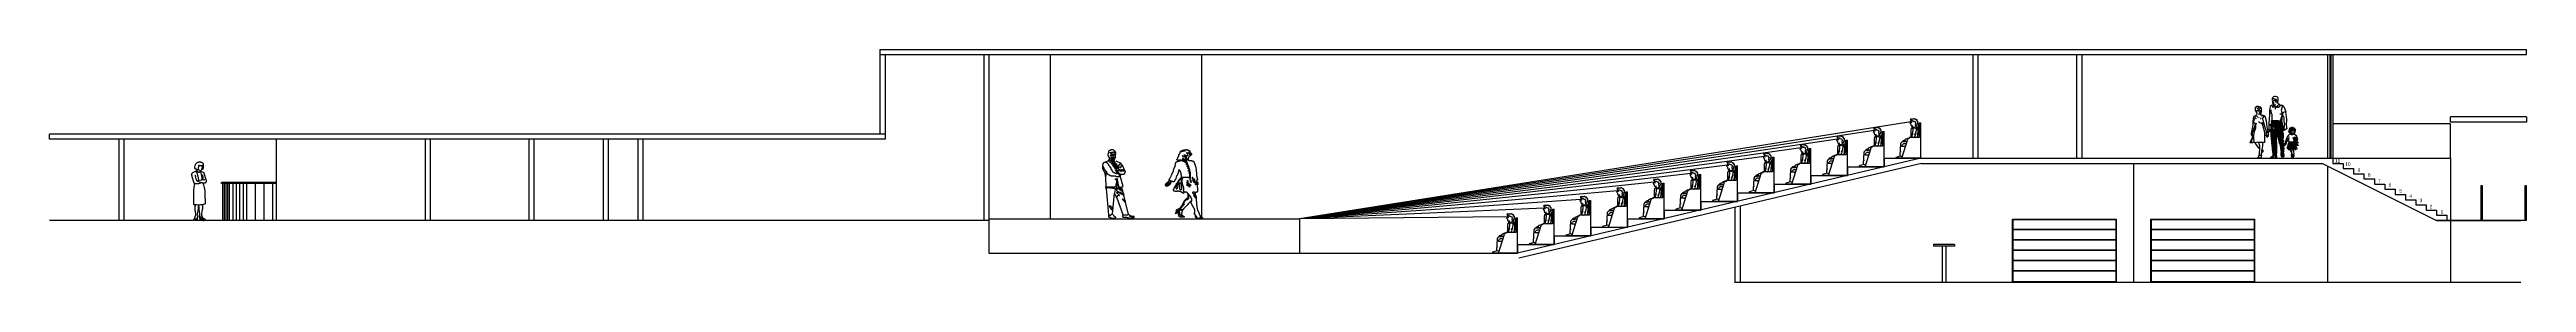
# Model space of a CAD drawing. Extents: x 11 to 592, y 33 to 88.
import ezdxf

# ---------------------------------------------------------------- set-up
doc = ezdxf.new("R2010")
doc.units = 0
doc.linetypes.add('ACAD_ISO05W100', pattern=[33, 24, -3, 0, -3, 0, -3])
doc.layers.get('0').update_dxf_attribs({"linetype": 'CONTINUOUS'})
for name, color, linetype in [('CANCELERIA', 3, 'CONTINUOUS'), ('MUEBLES', 6, 'CONTINUOUS'), ('MUROS', 5, 'CONTINUOUS'), ('PISO', 5, 'CONTINUOUS'), ('SIMBOLOGIA', 2, 'ACAD_ISO05W100'), ('VENTANAS', 4, 'CONTINUOUS')]:
    doc.layers.add(name, color=color, linetype=linetype)

# ---------------------------------------------------------------- blocks, each defined once
blk = doc.blocks.new('F31')
for p, q in [((-0.4654, 0.8601), (-0.505, 0.8601)), ((-0.505, 0.0157), (-0.505, 0.8601)), ((-0.4654, 0.8601), (-0.4654, 0.5101)), ((-0.4654, 0.5101), (-0.2318, 0.5101)), ((-0.055, 0.0157), (-0.1951, 0.4707)), ((-0.161, 0.3601), (-0.0941, 0.3601)), ((-0.055, 0.3062), (-0.1444, 0.3062)), ((-0.505, 0.0157), (-0.055, 0.0157))]:
    blk.add_line(p, q)
for centre, radius, start, end in [((-1.6692, 0.5854), 1.2348, 356.50338, 12.85327), ((-0.2436, 0.4624), 0.0492, 9.78845, 76.16352), ((-0.1068, 0.3098), 0.0519, 356.07831, 75.80424)]:
    blk.add_arc(centre, radius, start, end)
blk = doc.blocks.new('39803532')
at = {"xscale": 10, "zscale": 10}
blk.add_blockref('F31', (9.157, 0.021), dxfattribs=at)
blk = doc.blocks.new('PERSONA')
for p, q in [((-0.285, 1.03), (-0.308, 0.987)), ((-0.308, 0.987), (-0.305, 0.979)), ((-0.282, 1.112), (-0.299, 1.094)), ((-0.299, 1.094), (-0.288, 1.083)), ((-0.297, 0.973), (-0.286, 0.967)), ((-0.294, 1.082), (-0.294, 1.07)), ((-0.294, 1.07), (-0.285, 1.062)), ((-0.288, 1.083), (-0.268, 1.081)), ((-0.287, 0.965), (-0.281, 0.943)), ((-0.28, 0.8), (-0.287, 0.705)), ((-0.287, 0.705), (-0.284, 0.641)), ((-0.285, 1.062), (-0.262, 1.058)), ((-0.285, 1.059), (-0.285, 1.03)), ((-0.284, 1.031), (-0.272, 1.031)), ((-0.274, 1.008), (-0.284, 1.023)), ((-0.282, 1.112), (-0.189, 1.108)), ((-0.281, 1.023), (-0.272, 1.019)), ((-0.281, 0.943), (-0.261, 0.952)), ((-0.281, 0.943), (-0.277, 0.911)), ((-0.275, 0.835), (-0.28, 0.8)), ((-0.277, 0.911), (-0.255, 0.9)), ((-0.242, 0.871), (-0.275, 0.835)), ((-0.261, 1.012), (-0.274, 1.008)), ((-0.272, 1.031), (-0.242, 1.012)), ((-0.272, 1.019), (-0.261, 1.012)), ((-0.262, 1.058), (-0.238, 1.058)), ((-0.243, 0.903), (-0.256, 0.9)), ((-0.245, 0.697), (-0.249, 0.664)), ((-0.223, 0.913), (-0.243, 0.903)), ((-0.242, 0.872), (-0.175, 0.873)), ((-0.239, 0.872), (-0.227, 0.879)), ((-0.23, 0.79), (-0.239, 0.721)), ((-0.239, 0.721), (-0.239, 0.693)), ((-0.238, 1.058), (-0.233, 1.058)), ((-0.234, 0.905), (-0.223, 0.874)), ((-0.232, 1.065), (-0.232, 1.053)), ((-0.232, 1.053), (-0.214, 1.043)), ((-0.228, 0.817), (-0.228, 0.789)), ((-0.228, 0.789), (-0.224, 0.757)), ((-0.227, 0.82), (-0.216, 0.844)), ((-0.216, 0.844), (-0.199, 0.852)), ((-0.214, 1.043), (-0.198, 1.036)), ((-0.199, 0.852), (-0.156, 0.851)), ((-0.198, 1.036), (-0.168, 1.038)), ((-0.168, 1.11), (-0.189, 1.108)), ((-0.14, 0.729), (-0.179, 0.646)), ((-0.175, 0.873), (-0.13, 0.889)), ((-0.168, 1.11), (-0.148, 1.103)), ((-0.168, 1.038), (-0.162, 1.023)), ((-0.148, 0.698), (-0.167, 0.623)), ((-0.162, 1.023), (-0.163, 0.994)), ((-0.163, 0.994), (-0.152, 0.995)), ((-0.154, 0.964), (-0.163, 0.959)), ((-0.163, 0.959), (-0.159, 0.947)), ((-0.147, 0.915), (-0.161, 0.903)), ((-0.159, 0.947), (-0.136, 0.929)), ((-0.156, 0.851), (-0.143, 0.839)), ((-0.147, 0.987), (-0.154, 0.964)), ((-0.152, 0.995), (-0.147, 0.987)), ((-0.149, 0.915), (-0.145, 0.884)), ((-0.148, 1.103), (-0.144, 1.069)), ((-0.14, 0.929), (-0.147, 0.915)), ((-0.144, 1.097), (-0.12, 1.09)), ((-0.143, 0.839), (-0.136, 0.819)), ((-0.136, 0.819), (-0.14, 0.729)), ((-0.136, 0.929), (-0.134, 0.918)), ((-0.134, 0.918), (-0.124, 0.916)), ((-0.133, 0.891), (-0.104, 0.848)), ((-0.111, 0.941), (-0.123, 0.915)), ((-0.12, 1.09), (-0.116, 1.067)), ((-0.116, 1.067), (-0.115, 1.034)), ((-0.111, 1.054), (-0.096, 1.044)), ((-0.102, 0.964), (-0.111, 0.941)), ((-0.104, 0.848), (-0.081, 0.759)), ((-0.096, 0.987), (-0.102, 0.964)), ((-0.096, 1.044), (-0.096, 0.987)), ((-0.077, 0.706), (-0.092, 0.65)), ((-0.081, 0.759), (-0.08, 0.651)), ((-0.701, 0.025), (-0.703, 0.012)), ((-0.703, 0.012), (-0.699, -0.001)), ((-0.57, 0.062), (-0.701, 0.025)), ((0, 0), (-0.699, -0.001)), ((-0.581, 0.212), (-0.589, 0.125)), ((-0.589, 0.125), (-0.589, 0.073)), ((-0.589, 0.073), (-0.558, 0.062)), ((-0.576, 0.367), (-0.581, 0.289)), ((-0.581, 0.289), (-0.579, 0.22)), ((-0.579, 0.22), (-0.572, 0.167)), ((-0.541, 0.455), (-0.574, 0.413)), ((-0.574, 0.413), (-0.574, 0.392)), ((-0.574, 0.392), (-0.572, 0.352)), ((-0.572, 0.352), (-0.562, 0.327)), ((-0.558, 0.062), (-0.524, 0.06)), ((-0.51, 0.459), (-0.541, 0.455)), ((-0.515, 0.484), (-0.52, 0.462)), ((-0.48, 0.5), (-0.515, 0.484)), ((-0.476, 0.466), (-0.51, 0.459)), ((-0.45, 0.508), (-0.48, 0.5)), ((-0.48, 0.465), (-0.463, 0.47)), ((-0.417, 0.468), (-0.476, 0.466)), ((-0.463, 0.47), (-0.449, 0.473)), ((-0.421, 0.532), (-0.45, 0.519)), ((-0.45, 0.519), (-0.439, 0.469)), ((-0.449, 0.473), (-0.444, 0.469)), ((-0.444, 0.289), (-0.448, 0.331)), ((-0.372, 0.559), (-0.421, 0.532)), ((-0.312, 0.564), (-0.372, 0.559)), ((-0.305, 0.579), (-0.333, 0.564)), ((-0.254, 0.607), (-0.305, 0.579)), ((-0.284, 0.641), (-0.277, 0.594)), ((-0.249, 0.664), (-0.255, 0.616)), ((-0.255, 0.616), (-0.249, 0.581)), ((-0.239, 0.693), (-0.235, 0.663)), ((-0.183, 0.602), (-0.212, 0.577)), ((-0.17, 0.621), (-0.183, 0.602)), ((-0.092, 0.65), (-0.11, 0.599))]:
    blk.add_line(p, q)
at = {"xscale": -0.1183088921206945, "yscale": 1.183088921208877, "zscale": 0.1183088921207727}
blk.add_blockref('39803532', (0.486, -0.044), dxfattribs=at)
blk = doc.blocks.new('*U30')
at = {"layer": 'SIMBOLOGIA'}
blk.add_text('1', height=0.811, dxfattribs=at).set_placement((571.81, 48.94))
blk = doc.blocks.new('*U31')
at = {"layer": 'SIMBOLOGIA'}
blk.add_text('2', height=0.811, dxfattribs=at).set_placement((569.24, 50.22))
blk = doc.blocks.new('*U32')
at = {"layer": 'SIMBOLOGIA'}
blk.add_text('3', height=0.811, dxfattribs=at).set_placement((566.87, 51.66))
blk = doc.blocks.new('*U33')
at = {"layer": 'SIMBOLOGIA'}
blk.add_text('4', height=0.811, dxfattribs=at).set_placement((564.45, 52.65))
blk = doc.blocks.new('*U34')
at = {"layer": 'SIMBOLOGIA'}
blk.add_text('5', height=0.811, dxfattribs=at).set_placement((562.12, 53.9))
blk = doc.blocks.new('*U35')
at = {"layer": 'SIMBOLOGIA'}
blk.add_text('6', height=0.811, dxfattribs=at).set_placement((559.63, 55.29))
blk = doc.blocks.new('*U36')
at = {"layer": 'SIMBOLOGIA'}
blk.add_text('7', height=0.811, dxfattribs=at).set_placement((557.12, 56.21))
blk = doc.blocks.new('*U37')
at = {"layer": 'SIMBOLOGIA'}
blk.add_text('8', height=0.811, dxfattribs=at).set_placement((554.76, 57.67))
blk = doc.blocks.new('*U38')
at = {"layer": 'SIMBOLOGIA'}
blk.add_text('9', height=0.811, dxfattribs=at).set_placement((552.35, 58.8))
blk = doc.blocks.new('*U39')
at = {"layer": 'SIMBOLOGIA'}
blk.add_text('10', height=0.811, dxfattribs=at).set_placement((549.45, 60.2))
blk = doc.blocks.new('*U40')
at = {"layer": 'SIMBOLOGIA'}
blk.add_text('11', height=0.811, dxfattribs=at).set_placement((547.03, 60.97))
blk = doc.blocks.new('FAMILIA')
at = {"color": 0, "linetype": 'CONTINUOUS'}
for points in [[(-0.09, 1.889), (-0.107, 1.876), (-0.11, 1.851), (-0.107, 1.813), (-0.107, 1.765), (-0.072, 1.716), (-0.063, 1.698), (-0.061, 1.698)], [(0.113, 1.768), (0.125, 1.806), (0.125, 1.858), (0.101, 1.878), (0.072, 1.905), (0.002, 1.922), (-0.054, 1.922), (-0.061, 1.914), (-0.09, 1.889), (-0.088, 1.874), (-0.095, 1.86), (-0.104, 1.858)], [(-0.047, 1.673), (-0.061, 1.7), (-0.081, 1.759), (-0.068, 1.772), (-0.041, 1.761), (0.016, 1.799), (0.025, 1.815), (0.041, 1.826), (0.065, 1.849), (0.083, 1.851), (0.095, 1.847)], [(-0.029, 1.849), (-0.014, 1.842), (-0.02, 1.826), (-0.036, 1.833), (-0.029, 1.849)], [(0.007, 1.887), (0.025, 1.883), (0.025, 1.868), (0.002, 1.868), (0.007, 1.887)], [(0.079, 1.853), (0.086, 1.869), (0.098, 1.865), (0.098, 1.842), (0.126, 1.815)], [(0.554, 1.966), (0.498, 1.952), (0.446, 1.919), (0.423, 1.772), (0.424, 1.716), (0.424, 1.608), (0.401, 1.448), (0.394, 1.322), (0.397, 1.196), (0.397, 1.139), (0.397, 1.072), (0.432, 0.993), (0.437, 0.982)], [(0.759, 2.011), (0.777, 2.009), (0.82, 1.97), (0.768, 1.894), (0.716, 1.907), (0.698, 1.916), (0.709, 1.939), (0.763, 1.997), (0.752, 2.015), (0.716, 2.051), (0.725, 2.096), (0.741, 2.155), (0.741, 2.225), (0.721, 2.252), (0.698, 2.277), (0.644, 2.291), (0.608, 2.291), (0.572, 2.272), (0.554, 2.256), (0.547, 2.25), (0.534, 2.234), (0.512, 2.205), (0.512, 2.148)], [(0.513, 2.198), (0.52, 2.205), (0.547, 2.218), (0.563, 2.214), (0.581, 2.196), (0.599, 2.205), (0.612, 2.2), (0.627, 2.178), (0.627, 2.144), (0.637, 2.135), (0.637, 2.085), (0.653, 2.087), (0.673, 2.123), (0.7, 2.139), (0.714, 2.13), (0.71, 2.094), (0.71, 2.072)], [(0.522, 2.137), (0.513, 2.135)], [(0.518, 2.132), (0.526, 2.105), (0.526, 2.076), (0.534, 2.058), (0.534, 2.047), (0.588, 2.047)], [(0.543, 1.941), (0.53, 1.921), (0.53, 1.898), (0.518, 1.894)], [(0.534, 2.065), (0.567, 2.065), (0.572, 2.056)], [(0.633, 1.913), (0.588, 1.912), (0.534, 1.909), (0.567, 1.909), (0.603, 1.909)], [(0.538, 2.138), (0.576, 2.138), (0.599, 2.119)], [(0.583, 1.979), (0.549, 1.988), (0.543, 2.009)], [(0.549, 1.948), (0.592, 1.984), (0.624, 1.997), (0.646, 2.02)], [(0.572, 2.123), (0.552, 2.119)], [(0.594, 1.984), (0.624, 1.93), (0.636, 1.907), (0.634, 1.858), (0.634, 1.815)], [(0.725, 1.883), (0.66, 1.905), (0.642, 1.874), (0.64, 1.874)], [(0.641, 2.198), (0.662, 2.193), (0.662, 2.174), (0.641, 2.174), (0.641, 2.198)], [(0.646, 2.16), (0.662, 2.155), (0.662, 2.139), (0.642, 2.141), (0.646, 2.16)], [(0.698, 1.916), (0.662, 1.905), (0.658, 1.898)], [(0.676, 2.068), (0.7, 2.068), (0.716, 2.069)], [(0.736, 1.898), (0.727, 1.889), (0.725, 1.874), (0.73, 1.867)], [(0.82, 1.965), (0.892, 1.965), (0.926, 1.937), (0.923, 1.925), (0.885, 1.907), (0.865, 1.824), (0.853, 1.779), (0.883, 1.651), (0.86, 1.518), (0.86, 1.484), (0.874, 1.468)], [(0.928, 1.93), (0.959, 1.894), (1.018, 1.711), (1.009, 1.698), (1.038, 1.552), (1.052, 1.452), (1.038, 1.23), (1.054, 1.09), (1.031, 1.076), (1.029, 1.076)], [(-0.178, 1.491), (-0.182, 1.479), (-0.196, 1.358), (-0.196, 1.23), (-0.263, 0.935), (-0.254, 0.869), (-0.225, 0.832), (-0.185, 0.832), (-0.187, 0.847)], [(-0.18, 0.849), (-0.194, 0.851), (-0.212, 0.901), (-0.194, 0.984), (-0.142, 1.139), (-0.117, 1.243), (-0.108, 1.241), (-0.104, 1.22)], [(-0.122, 1.563), (-0.162, 1.543), (-0.18, 1.502), (-0.149, 1.432), (-0.171, 1.374), (-0.16, 1.326), (-0.115, 1.291), (-0.07, 1.291), (-0.05, 1.304)], [(-0.099, 1.117), (-0.151, 0.98), (-0.176, 0.858), (-0.178, 0.858)], [(-0.158, 0.624), (-0.149, 0.599), (-0.144, 0.582), (-0.113, 0.582), (-0.016, 0.605), (0.032, 0.601), (0.24, 0.601), (0.244, 0.763), (0.24, 0.835), (0.24, 0.948), (0.178, 1.173), (0.162, 1.254), (0.146, 1.279), (0.099, 1.299), (0.056, 1.311), (0.02, 1.347), (0.016, 1.362)], [(-0.068, 1.572), (-0.074, 1.585), (-0.113, 1.57), (-0.12, 1.556), (-0.12, 1.509)], [(-0.117, 1.504), (-0.11, 1.488)], [(-0.113, 1.29), (-0.113, 1.257), (-0.113, 1.248)], [(-0.074, 1.457), (-0.106, 1.482), (-0.108, 1.484)], [(-0.077, 1.29), (-0.099, 1.227), (-0.099, 1.164), (-0.099, 1.106), (-0.104, 1.103)], [(-0.083, 1.464), (-0.072, 1.468)], [(-0.072, 1.585), (-0.056, 1.617), (-0.052, 1.624), (-0.041, 1.597), (-0.041, 1.592)], [(-0.056, 1.561), (-0.047, 1.545)], [(-0.054, 1.693), (-0.052, 1.687), (-0.045, 1.682), (-0.045, 1.651)], [(-0.043, 1.682), (-0.029, 1.682)], [(-0.032, 1.531), (-0.032, 1.522)], [(-0.009, 1.515), (0, 1.515)], [(0.004, 1.751), (0.059, 1.751)], [(0.079, 1.628), (0.043, 1.619), (0.014, 1.628)], [(0.027, 1.765), (0.018, 1.768)], [(0.038, 1.518), (0.025, 1.515)], [(0.059, 1.77), (0.041, 1.774), (0.027, 1.761), (0.032, 1.752)], [(0.047, 1.686), (0.07, 1.686), (0.077, 1.678), (0.059, 1.671), (0.038, 1.684)], [(0.061, 1.707), (0.084, 1.707), (0.084, 1.769), (0.115, 1.769), (0.115, 1.714), (0.082, 1.633), (0.082, 1.61), (0.104, 1.61), (0.171, 1.597), (0.209, 1.581), (0.223, 1.572)], [(0.068, 1.464), (0.083, 1.461)], [(0.077, 1.68), (0.088, 1.682)], [(0.081, 1.624), (0.113, 1.61), (0.113, 1.608)], [(0.088, 1.753), (0.122, 1.753), (0.126, 1.759)], [(0.098, 1.495), (0.098, 1.468)], [(0.108, 1.606), (0.101, 1.588)], [(0.169, 1.315), (0.113, 1.297)], [(0.153, 1.599), (0.117, 1.543)], [(0.146, 1.601), (0.137, 1.608)], [(0.351, 1.001), (0.329, 1.001), (0.309, 0.995), (0.257, 1.135), (0.2, 1.356), (0.189, 1.351), (0.168, 1.315), (0.168, 1.241)], [(0.198, 1.358), (0.198, 1.392), (0.177, 1.432), (0.177, 1.482), (0.209, 1.549), (0.23, 1.561), (0.254, 1.527), (0.293, 1.387), (0.324, 1.166), (0.36, 1.02), (0.36, 0.975)], [(0.227, 1.581), (0.225, 1.561)], [(0.309, 0.964), (0.306, 0.984), (0.29, 0.962), (0.302, 0.935), (0.311, 0.93), (0.324, 0.946)], [(0.329, 0.867), (0.327, 0.849), (0.333, 0.833), (0.315, 0.815), (0.295, 0.826), (0.311, 0.935), (0.309, 0.946), (0.311, 0.962), (0.299, 0.959), (0.295, 0.953)], [(0.295, 0.944), (0.306, 0.941)], [(0.311, 0.993), (0.306, 0.984)], [(0.311, 0.977), (0.36, 1.002), (0.379, 0.998), (0.379, 0.975), (0.374, 0.957)], [(0.315, 0.815), (0.315, 0.77), (0.347, 0.79), (0.36, 0.804), (0.379, 0.815), (0.379, 0.883), (0.363, 0.95), (0.363, 0.975), (0.313, 0.957)], [(0.36, 1.002), (0.381, 0.989)], [(0.365, 0.971), (0.374, 0.968)], [(0.367, 0.957), (0.383, 0.95), (0.369, 0.93)], [(0.381, 0.977), (0.392, 0.962), (0.383, 0.95)], [(0.468, 1.205), (0.441, 1.217), (0.401, 1.217), (0.396, 1.211)], [(0.399, 1.237), (0.423, 1.237)], [(0.473, 1.233), (0.435, 1.233), (0.423, 1.234), (0.426, 1.22)], [(0.426, 1.676), (0.482, 1.676)], [(0.439, 1.007), (0.432, 0.993)], [(0.457, 1.029), (0.441, 1.049), (0.433, 1.043), (0.433, 1.01), (0.466, 1.01)], [(0.441, 1.232), (0.439, 1.22)], [(0.504, 1.401), (0.491, 1.392), (0.48, 1.279), (0.468, 1.178), (0.47, 1.157), (0.47, 1.054), (0.457, 1.065), (0.444, 1.049)], [(0.446, 1.007), (0.457, 1.029), (0.466, 1.029)], [(0.45, 1.23), (0.448, 1.22)], [(0.473, 1.218), (0.457, 1.214)], [(0.471, 1.079), (0.462, 1.065)], [(0.468, 1.162), (0.473, 1.146), (0.466, 1.139)], [(0.5, 1.377), (0.468, 1.377)], [(0.468, 1.191), (0.475, 1.187), (0.471, 1.175)], [(0.47, 1.797), (0.47, 1.741), (0.482, 1.678), (0.499, 1.635), (0.502, 1.464), (0.502, 1.401), (0.534, 1.392), (0.52, 1.333), (0.509, 1.338), (0.509, 1.396)], [(0.47, 1.054), (0.472, 0.93), (0.472, 0.804), (0.48, 0.784), (0.484, 0.775), (0.497, 0.741), (0.497, 0.667), (0.491, 0.658)], [(0.484, 0.919), (0.484, 0.894), (0.475, 0.858), (0.473, 0.858)], [(0.498, 1.144), (0.488, 1.088), (0.488, 0.901)], [(0.498, 1.295), (0.491, 1.286)], [(0.507, 1.34), (0.498, 1.295), (0.498, 1.279), (0.498, 1.162), (0.498, 1.16)], [(0.498, 0.962), (0.498, 0.944)], [(0.501, 1.182), (0.5, 1.144), (0.5, 1.11)], [(0.501, 0.968), (0.501, 1.101), (0.507, 1.101), (0.516, 1.187)], [(0.509, 1.378), (0.502, 1.371), (0.507, 1.353)], [(0.516, 1.32), (0.502, 1.317)], [(0.511, 1.371), (0.538, 1.371), (0.54, 1.367)], [(0.515, 1.331), (0.513, 1.234), (0.513, 1.189)], [(0.513, 0.964), (0.513, 0.903)], [(0.516, 1.097), (0.516, 0.973)], [(0.617, 1.383), (0.612, 1.369), (0.597, 1.376), (0.579, 1.391), (0.556, 1.391), (0.542, 1.392), (0.542, 1.362), (0.526, 1.236), (0.524, 1.142), (0.524, 1.103)], [(0.53, 0.982), (0.53, 0.928)], [(0.556, 1.367), (0.547, 1.281), (0.531, 1.018), (0.531, 0.993)], [(0.534, 1.392), (0.543, 1.389)], [(0.546, 0.959), (0.546, 0.894)], [(0.565, 1.387), (0.556, 1.367), (0.549, 1.369)], [(0.552, 1.09), (0.552, 0.977)], [(0.576, 1.387), (0.565, 1.326), (0.565, 1.272), (0.556, 1.171), (0.554, 1.153)], [(0.558, 1.389), (0.563, 1.369), (0.59, 1.369)], [(0.572, 0.698), (0.569, 0.718), (0.569, 1.076), (0.57, 1.085)], [(0.594, 1.286), (0.574, 1.277), (0.574, 1.164)], [(0.581, 1.063), (0.581, 1.02)], [(0.581, 0.982), (0.581, 0.939)], [(0.597, 1.275), (0.59, 1.257), (0.59, 1.144)], [(0.59, 1.081), (0.59, 1.07)], [(0.603, 1.369), (0.591, 1.342), (0.591, 1.297), (0.594, 1.295)], [(0.788, 1.374), (0.736, 1.381), (0.705, 1.383), (0.682, 1.382), (0.637, 1.383), (0.601, 1.383), (0.592, 1.378), (0.594, 1.36), (0.599, 1.342), (0.599, 1.295), (0.602, 1.272), (0.604, 1.18), (0.604, 1.097)], [(0.592, 0.95), (0.592, 0.867)], [(0.601, 1.054), (0.602, 0.944), (0.602, 0.898)], [(0.608, 1.074), (0.61, 1.056)], [(0.611, 1.047), (0.611, 0.973)], [(0.616, 0.964), (0.616, 0.705), (0.619, 0.691), (0.621, 0.691)], [(0.617, 1.371), (0.628, 1.367), (0.649, 1.36), (0.662, 1.344)], [(0.635, 1.38), (0.62, 1.342), (0.62, 1.063), (0.624, 1.054)], [(0.621, 1.281), (0.633, 1.272)], [(0.621, 1.266), (0.631, 1.266)], [(0.637, 1.081), (0.629, 1.112), (0.629, 1.135)], [(0.678, 1.022), (0.654, 1.164), (0.654, 1.27), (0.64, 1.275), (0.631, 1.266), (0.641, 1.236), (0.641, 1.085), (0.642, 1.065), (0.642, 0.941), (0.642, 0.874)], [(0.632, 1.054), (0.631, 0.93), (0.631, 0.865)], [(0.633, 1.254), (0.635, 1.209), (0.635, 1.171)], [(0.651, 1.362), (0.643, 1.331), (0.643, 1.277)], [(0.644, 1.38), (0.651, 1.366), (0.68, 1.366), (0.69, 1.356), (0.69, 1.286)], [(0.644, 1.094), (0.663, 1.022), (0.663, 0.986), (0.664, 0.982)], [(0.66, 1.284), (0.649, 1.275)], [(0.655, 0.905), (0.655, 0.977), (0.669, 0.98)], [(0.662, 1.331), (0.677, 1.315), (0.677, 1.284), (0.687, 1.281)], [(0.673, 1.016), (0.673, 0.989), (0.662, 0.887), (0.662, 0.754), (0.662, 0.734)], [(0.665, 1.38), (0.664, 1.347), (0.664, 1.277), (0.672, 1.153), (0.672, 1.121), (0.694, 1.027), (0.706, 1.009), (0.706, 0.964), (0.727, 0.903)], [(0.669, 0.986), (0.683, 0.964), (0.683, 0.939), (0.714, 0.865), (0.716, 0.865)], [(0.669, 0.966), (0.682, 0.966)], [(0.673, 0.964), (0.68, 0.957)], [(0.676, 1.38), (0.676, 1.371)], [(0.687, 1.365), (0.705, 1.367), (0.705, 1.34)], [(0.723, 0.788), (0.723, 0.826), (0.687, 1.02), (0.695, 1.031), (0.695, 1.128)], [(0.694, 1.142), (0.688, 1.261), (0.688, 1.285), (0.712, 1.285), (0.723, 1.209)], [(0.689, 1.27), (0.698, 1.266)], [(0.694, 1.383), (0.694, 1.369)], [(0.703, 1.369), (0.727, 1.369), (0.736, 1.371)], [(0.716, 1.369), (0.704, 1.317), (0.704, 1.27), (0.721, 1.054), (0.734, 1.011)], [(0.705, 0.998), (0.716, 0.971), (0.739, 0.856), (0.754, 0.793), (0.743, 0.786)], [(0.708, 1.13), (0.708, 1.049), (0.723, 0.998)], [(0.723, 1.198), (0.736, 1.016), (0.752, 0.878), (0.761, 0.853), (0.761, 0.813), (0.76, 0.808), (0.76, 0.759), (0.784, 0.649)], [(0.748, 0.892), (0.739, 0.91), (0.73, 0.959)], [(0.734, 1.38), (0.734, 1.218)], [(0.739, 1.031), (0.75, 1.009), (0.772, 0.858), (0.77, 0.847)], [(0.741, 1.2), (0.754, 1.117), (0.75, 1.099), (0.763, 1), (0.808, 0.777), (0.806, 0.757), (0.811, 0.754)], [(0.744, 1.164), (0.746, 1.142), (0.746, 1.11), (0.75, 1.11)], [(0.754, 1.311), (0.745, 1.286), (0.754, 1.225)], [(0.75, 1.371), (0.79, 1.391), (0.815, 1.391), (0.833, 1.416), (0.826, 1.434), (0.841, 1.441), (0.841, 1.407), (0.858, 1.398), (0.865, 1.403)], [(0.754, 1.38), (0.754, 1.311), (0.769, 1.281), (0.769, 1.22)], [(0.764, 1.211), (0.764, 1.106), (0.777, 0.986), (0.779, 0.977)], [(0.779, 1.297), (0.766, 1.293)], [(0.779, 1.376), (0.779, 1.333)], [(0.784, 1.32), (0.806, 1.29), (0.813, 1.277)], [(0.785, 1.225), (0.788, 1.317), (0.788, 1.371), (0.799, 1.38), (0.802, 1.378)], [(0.786, 1.263), (0.795, 1.263)], [(0.786, 1.205), (0.786, 1.085), (0.795, 0.941), (0.805, 0.88), (0.809, 0.858), (0.809, 0.831)], [(0.808, 1.315), (0.795, 1.288), (0.806, 1.106), (0.808, 1.045), (0.808, 0.894), (0.806, 0.892)], [(0.799, 1.645), (0.833, 1.645), (0.853, 1.633), (0.856, 1.626)], [(0.829, 1.376), (0.811, 1.385), (0.802, 1.374), (0.813, 1.313), (0.813, 1.279), (0.831, 1.099)], [(0.823, 1.097), (0.823, 1.016), (0.833, 0.878), (0.833, 0.833), (0.841, 0.736), (0.841, 0.678), (0.865, 0.486), (0.876, 0.412), (0.887, 0.216), (0.885, 0.198), (0.901, 0.196), (0.903, 0.209), (0.888, 0.455), (0.888, 0.484), (0.896, 0.48), (0.911, 0.372), (0.911, 0.221), (0.928, 0.218)], [(0.831, 1.358), (0.841, 1.335), (0.839, 1.308), (0.839, 1.218), (0.855, 1.081), (0.855, 0.946), (0.866, 0.865), (0.87, 0.799), (0.87, 0.703), (0.888, 0.583), (0.89, 0.513), (0.89, 0.486)], [(0.869, 1.286), (0.858, 1.315), (0.858, 1.387), (0.838, 1.389), (0.832, 1.371), (0.832, 1.311), (0.838, 1.306)], [(0.844, 1.473), (0.833, 1.441)], [(0.84, 1.254), (0.849, 1.234), (0.865, 1.142), (0.865, 1.103), (0.878, 1.101)], [(0.841, 1.088), (0.841, 0.955), (0.851, 0.838), (0.862, 0.631), (0.876, 0.529), (0.876, 0.484)], [(0.858, 1.504), (0.843, 1.502), (0.843, 1.441), (0.847, 1.432), (0.868, 1.405), (0.868, 1.371), (0.894, 1.266), (0.883, 1.243), (0.896, 1.135), (0.906, 1.117), (0.906, 1.079), (0.906, 1.054), (0.912, 1.034)], [(0.844, 0.971), (0.853, 0.971)], [(0.858, 1.488), (0.847, 1.484)], [(0.847, 1.459), (0.874, 1.425), (0.871, 1.414), (0.865, 1.41)], [(0.858, 1.524), (0.849, 1.515), (0.851, 1.506)], [(1.009, 1.705), (0.998, 1.714), (0.932, 1.689), (0.903, 1.662), (0.894, 1.642), (0.903, 1.594), (0.878, 1.515), (0.867, 1.504), (0.86, 1.509)], [(0.86, 1.536), (0.871, 1.531), (0.865, 1.522), (0.86, 1.52)], [(0.86, 1.5), (0.871, 1.495), (0.876, 1.491)], [(0.862, 1.326), (0.874, 1.324), (0.88, 1.322)], [(0.876, 1.484), (0.865, 1.479)], [(0.878, 1.088), (0.869, 1.286), (0.889, 1.288)], [(0.876, 1.509), (0.876, 1.437), (0.871, 1.434)], [(0.877, 1.016), (0.878, 0.966), (0.878, 0.849), (0.874, 0.847)], [(0.877, 1.099), (0.875, 1.074), (0.877, 1.052), (0.877, 1.018), (0.901, 1.018), (0.907, 1.022)], [(0.879, 1.311), (0.879, 1.272), (0.885, 1.257)], [(1.013, 1.723), (0.919, 1.696), (0.883, 1.682), (0.88, 1.684)], [(0.88, 1.074), (0.889, 1.049), (0.889, 1.018)], [(0.88, 0.994), (0.905, 0.994)], [(0.887, 0.995), (0.896, 0.907), (0.914, 0.898), (0.919, 0.901)], [(0.894, 1.266), (0.905, 1.239), (0.905, 1.133)], [(0.895, 0.865), (0.895, 0.903), (0.906, 0.916), (0.906, 1.032), (0.937, 1.032), (0.962, 1.049), (0.968, 1.049)], [(0.904, 1.103), (0.904, 1.076), (0.905, 1.074)], [(0.905, 1.597), (0.926, 1.576), (0.944, 1.518), (0.953, 1.378), (0.971, 1.261), (0.955, 1.184), (0.928, 1.133), (0.928, 1.092), (0.937, 1.07), (0.939, 1.07)], [(0.907, 0.953), (0.918, 0.896), (0.918, 0.734), (0.914, 0.732)], [(0.959, 1.133), (0.93, 1.049), (0.921, 1.036)], [(0.963, 1.049), (0.963, 1.081), (0.968, 1.085)], [(1.008, 1.058), (1.008, 1.092), (1.029, 1.074), (1.011, 1.056), (0.993, 1.056), (0.975, 1.043), (0.971, 1.054), (0.991, 1.079)], [(1.23, 0.919), (1.252, 0.896), (1.286, 0.883), (1.266, 0.861), (1.232, 0.861), (1.182, 0.887), (1.164, 0.896), (1.117, 0.856), (1.07, 0.788), (1.04, 0.696), (0.998, 0.57), (0.975, 0.513), (0.984, 0.473), (1.002, 0.457)], [(1.016, 1.088), (1.007, 1.079)], [(1.171, 0.968), (1.139, 0.968), (1.106, 0.986), (1.108, 0.995)], [(1.144, 1.013), (1.135, 1.025), (1.162, 1.036), (1.168, 1.027), (1.168, 1.001), (1.144, 1.001)], [(1.145, 1.031), (1.145, 0.998), (1.155, 0.986), (1.146, 0.966), (1.166, 0.946), (1.191, 0.955), (1.187, 0.973), (1.174, 0.973), (1.174, 0.95)], [(1.166, 1.076), (1.152, 1.065), (1.152, 1.04)], [(1.155, 0.984), (1.169, 0.975), (1.166, 0.971)], [(1.187, 1.109), (1.162, 1.109), (1.157, 1.097), (1.171, 1.088), (1.178, 1.106), (1.173, 1.11)], [(1.17, 1.088), (1.17, 1.047), (1.166, 1.034)], [(1.184, 1.049), (1.184, 1.025), (1.171, 1.027)], [(1.171, 0.948), (1.182, 0.926), (1.193, 0.93)], [(1.191, 0.966), (1.216, 0.955), (1.207, 0.946), (1.189, 0.944), (1.198, 0.921), (1.173, 0.896)], [(1.207, 1.043), (1.196, 1.052), (1.175, 1.052)], [(1.175, 0.941), (1.189, 0.941)], [(1.189, 1.063), (1.178, 1.072), (1.187, 1.085), (1.202, 1.074), (1.202, 1.072)], [(1.232, 1.031), (1.22, 1.013), (1.196, 1.004), (1.179, 1.007), (1.179, 0.982), (1.18, 0.975)], [(1.202, 1.124), (1.187, 1.108), (1.202, 1.101), (1.209, 1.117), (1.202, 1.124)], [(1.216, 1.013), (1.2, 1.027), (1.187, 1.016), (1.187, 1.009)], [(1.205, 0.993), (1.187, 0.973)], [(1.209, 1.058), (1.2, 1.072), (1.189, 1.056), (1.234, 1.056), (1.239, 1.056)], [(1.223, 0.991), (1.211, 0.984), (1.205, 0.966), (1.196, 0.953), (1.198, 0.948)], [(1.23, 1.072), (1.22, 1.09), (1.2, 1.079)], [(1.2, 1.002), (1.211, 0.986)], [(1.216, 1.054), (1.209, 1.038), (1.205, 1.027)], [(1.22, 1.126), (1.207, 1.119)], [(1.315, 1.049), (1.308, 1.03), (1.284, 1.033), (1.211, 1.033)], [(1.211, 0.973), (1.227, 0.971)], [(1.216, 1.088), (1.25, 1.056), (1.266, 1.072), (1.259, 1.083), (1.24, 1.07), (1.24, 1.038), (1.239, 1.034)], [(1.277, 1.133), (1.272, 1.142), (1.254, 1.123), (1.227, 1.123), (1.22, 1.13), (1.225, 1.135)], [(1.22, 1.09), (1.23, 1.106), (1.25, 1.103)], [(1.23, 1.119), (1.232, 1.108)], [(1.288, 1.121), (1.261, 1.139), (1.243, 1.142), (1.25, 1.126)], [(1.248, 0.975), (1.275, 0.975)], [(1.25, 0.998), (1.27, 0.998)], [(1.281, 1.109), (1.254, 1.109), (1.254, 1.083)], [(1.259, 1.126), (1.259, 1.112)], [(1.261, 1.034), (1.261, 1.047), (1.275, 1.045), (1.281, 1.04)], [(1.281, 1.031), (1.29, 1.056), (1.277, 1.065), (1.266, 1.054), (1.268, 1.049)], [(1.268, 0.928), (1.304, 0.928)], [(1.308, 1.119), (1.308, 1.097), (1.29, 1.099), (1.275, 1.101), (1.272, 1.085), (1.29, 1.079), (1.306, 1.081), (1.308, 1.061), (1.304, 1.054)], [(1.281, 1.103), (1.29, 1.121), (1.315, 1.121), (1.322, 1.124), (1.333, 1.126)], [(1.286, 1.076), (1.284, 1.065)], [(1.293, 1.05), (1.329, 1.05), (1.351, 1.018), (1.354, 1), (1.354, 0.971), (1.351, 0.955), (1.342, 0.953)], [(1.297, 1.094), (1.297, 1.083)], [(1.306, 0.995), (1.324, 0.991)], [(1.311, 1.112), (1.326, 1.112)], [(1.311, 0.973), (1.326, 0.973)], [(1.358, 1.106), (1.347, 1.083), (1.34, 1.067), (1.32, 1.072), (1.32, 1.088), (1.338, 1.094), (1.349, 1.094), (1.358, 1.074), (1.356, 1.07)], [(1.33, 1.121), (1.33, 1.094)], [(1.367, 0.982), (1.356, 0.968), (1.342, 0.966), (1.34, 0.955), (1.347, 0.935), (1.358, 0.935)], [(1.342, 1.094), (1.347, 1.085)], [(1.347, 1.074), (1.367, 1.065)], [(1.358, 1.009), (1.362, 1.022), (1.362, 1.055), (1.387, 1.055)], [(1.362, 1.038), (1.389, 1.038)], [(1.371, 1.074), (1.369, 1.058)], [(-0.216, 0.768), (-0.225, 0.743), (-0.216, 0.725), (-0.169, 0.712), (-0.157, 0.667), (-0.157, 0.621), (-0.205, 0.571), (-0.243, 0.575), (-0.291, 0.575), (-0.304, 0.585), (-0.299, 0.597), (-0.284, 0.585)], [(-0.283, 0.579), (-0.283, 0.619), (-0.239, 0.703), (-0.213, 0.741), (-0.213, 0.799), (-0.212, 0.811), (-0.227, 0.853), (-0.212, 0.87), (-0.185, 0.87), (-0.179, 0.851), (-0.176, 0.75), (-0.176, 0.716)], [(-0.227, 0.714), (-0.236, 0.709), (-0.239, 0.689), (-0.252, 0.662), (-0.252, 0.633), (-0.277, 0.592), (-0.279, 0.592)], [(-0.225, 0.829), (-0.218, 0.824)], [(-0.209, 0.806), (-0.182, 0.806)], [(-0.191, 0.831), (-0.18, 0.824)], [(-0.176, 0.725), (-0.182, 0.718)], [(-0.117, 0.579), (-0.104, 0.534), (-0.047, 0.464), (-0.005, 0.394), (0.045, 0.342)], [(0.113, 0.119), (0.124, 0.097), (0.092, 0.011), (0.072, 0.004), (0.002, 0.023), (-0.009, 0.029), (-0.02, 0.009), (0, 0)], [(-0.005, 0.606), (0.014, 0.581), (0.018, 0.57)], [(0.152, 0.597), (0.154, 0.543), (0.154, 0.464), (0.137, 0.315), (0.11, 0.178), (0.109, 0.158), (0.109, 0.117), (0.092, 0.097), (0.074, 0.104), (0.043, 0.119), (0.027, 0.11), (-0.005, 0.029)], [(0.026, 0.599), (0.026, 0.545), (0.048, 0.471), (0.048, 0.369), (0.036, 0.164), (0.036, 0.117)], [(0.16, 0.245), (0.173, 0.239), (0.185, 0.254), (0.176, 0.266), (0.16, 0.248), (0.119, 0.173), (0.113, 0.169)], [(0.142, 0.329), (0.167, 0.304), (0.178, 0.266)], [(0.324, 0.853), (0.305, 0.829), (0.305, 0.806), (0.311, 0.806)], [(0.527, 0.004), (0.509, 0.009), (0.468, 0.008), (0.446, 0.008)], [(0.516, 0.34), (0.524, 0.322), (0.524, 0.268), (0.538, 0.124), (0.538, 0.092), (0.545, 0.072), (0.576, 0.072), (0.576, 0.078), (0.547, 0.078), (0.457, 0.016), (0.457, 0.009)], [(0.488, 0.88), (0.488, 0.82), (0.477, 0.739), (0.498, 0.583), (0.512, 0.374), (0.513, 0.34), (0.513, 0.313), (0.52, 0.304)], [(0.491, 0.734), (0.482, 0.73)], [(0.491, 0.626), (0.504, 0.61), (0.511, 0.597), (0.531, 0.594), (0.536, 0.585)], [(0.495, 0.592), (0.493, 0.583), (0.495, 0.581)], [(0.669, 0.113), (0.661, 0.131), (0.661, 0.169), (0.671, 0.171), (0.679, 0.054), (0.679, 0.02), (0.644, 0.002), (0.61, 0.011), (0.57, 0.001), (0.5, 0.001), (0.493, 0.016), (0.547, 0.061), (0.549, 0.07)], [(0.5, 0.914), (0.5, 0.898)], [(0.5, 0.889), (0.5, 0.878)], [(0.5, 0.703), (0.506, 0.721), (0.506, 0.851)], [(0.513, 0.856), (0.53, 0.601), (0.53, 0.527), (0.545, 0.349), (0.563, 0.331)], [(0.513, 0.597), (0.534, 0.322), (0.549, 0.124), (0.538, 0.117)], [(0.518, 0.457), (0.518, 0.432), (0.518, 0.372)], [(0.522, 0.685), (0.522, 0.64), (0.522, 0.599)], [(0.545, 0.637), (0.536, 0.842), (0.531, 0.84)], [(0.536, 0.124), (0.585, 0.124), (0.606, 0.122)], [(0.546, 0.626), (0.55, 0.5), (0.55, 0.345), (0.55, 0.322), (0.565, 0.11)], [(0.552, 0.878), (0.552, 0.7)], [(0.56, 0.642), (0.562, 0.511), (0.562, 0.338), (0.573, 0.185), (0.573, 0.126)], [(0.59, 0.689), (0.564, 0.698), (0.564, 0.664), (0.561, 0.655)], [(0.592, 0.86), (0.583, 0.79), (0.583, 0.703), (0.578, 0.685), (0.582, 0.567), (0.582, 0.196), (0.597, 0.117), (0.61, 0.079), (0.68, 0.092)], [(0.597, 0.455), (0.59, 0.554), (0.59, 0.633)], [(0.592, 0.698), (0.592, 0.653)], [(0.603, 0.637), (0.6, 0.459), (0.601, 0.414), (0.604, 0.257), (0.604, 0.115), (0.646, 0.106), (0.664, 0.104), (0.676, 0.115), (0.678, 0.115)], [(0.603, 0.887), (0.603, 0.862)], [(0.605, 0.849), (0.605, 0.649)], [(0.624, 0.696), (0.617, 0.43), (0.617, 0.347), (0.621, 0.345)], [(0.624, 0.205), (0.634, 0.18), (0.634, 0.117)], [(0.678, 0.038), (0.631, 0.023), (0.624, 0.009)], [(0.633, 0.853), (0.629, 0.439), (0.625, 0.399), (0.625, 0.18), (0.625, 0.115)], [(0.626, 0.32), (0.644, 0.313), (0.644, 0.2), (0.644, 0.2)], [(0.637, 0.318), (0.647, 0.414), (0.647, 0.721), (0.649, 0.808), (0.649, 0.831)], [(0.64, 0.84), (0.64, 0.826)], [(0.64, 0.299), (0.64, 0.275), (0.649, 0.11), (0.646, 0.106)], [(0.658, 0.655), (0.658, 0.576)], [(0.671, 0.369), (0.658, 0.299), (0.667, 0.173)], [(0.66, 0.727), (0.659, 0.703), (0.659, 0.662)], [(0.662, 0.757), (0.665, 0.736), (0.665, 0.556), (0.665, 0.401), (0.669, 0.399)], [(0.662, 0.324), (0.673, 0.304)], [(0.673, 0.293), (0.662, 0.284)], [(0.664, 0.14), (0.676, 0.137)], [(0.672, 0.581), (0.672, 0.511), (0.672, 0.401), (0.676, 0.367), (0.675, 0.315), (0.675, 0.29), (0.675, 0.176), (0.671, 0.171)], [(0.691, 0.912), (0.689, 0.901), (0.754, 0.66), (0.768, 0.653), (0.77, 0.653)], [(0.725, 0.817), (0.744, 0.779), (0.744, 0.734), (0.775, 0.649), (0.788, 0.642), (0.806, 0.531), (0.795, 0.507), (0.806, 0.493)], [(0.73, 0.759), (0.748, 0.754), (0.759, 0.725), (0.768, 0.673), (0.766, 0.671)], [(0.759, 0.772), (0.75, 0.77), (0.736, 0.759)], [(0.749, 0.878), (0.749, 0.849), (0.743, 0.849)], [(0.768, 0.651), (0.768, 0.61), (0.799, 0.522), (0.808, 0.502), (0.82, 0.372), (0.832, 0.284), (0.832, 0.257)], [(0.772, 0.856), (0.79, 0.79), (0.802, 0.793)], [(0.784, 0.77), (0.775, 0.795), (0.775, 0.811)], [(0.777, 0.649), (0.793, 0.549), (0.79, 0.547)], [(0.779, 0.642), (0.788, 0.642)], [(0.795, 0.757), (0.786, 0.754)], [(0.788, 0.79), (0.792, 0.757), (0.792, 0.682), (0.813, 0.556)], [(0.79, 0.777), (0.822, 0.588), (0.831, 0.522)], [(0.813, 0.862), (0.804, 0.86)], [(0.806, 0.88), (0.817, 0.849), (0.817, 0.79), (0.829, 0.716), (0.826, 0.714)], [(0.808, 0.777), (0.822, 0.777)], [(0.813, 0.775), (0.813, 0.739), (0.861, 0.403), (0.86, 0.367), (0.86, 0.322), (0.871, 0.225)], [(0.815, 0.552), (0.815, 0.543)], [(0.815, 0.446), (0.829, 0.419)], [(0.817, 0.538), (0.835, 0.383), (0.851, 0.254), (0.841, 0.198), (0.841, 0.124), (0.86, 0.056), (0.86, 0.034)], [(0.856, 0.351), (0.849, 0.367), (0.835, 0.495), (0.833, 0.516)], [(0.833, 0.286), (0.847, 0.248)], [(0.835, 0.878), (0.847, 0.867)], [(0.838, 0.378), (0.858, 0.376)], [(0.844, 0.225), (0.876, 0.2), (0.883, 0.203)], [(0.935, 0.179), (0.905, 0.178), (0.86, 0.178), (0.849, 0.173)], [(0.862, 0.36), (0.871, 0.336), (0.883, 0.216), (0.885, 0.214)], [(0.865, 0.853), (0.874, 0.844), (0.896, 0.606), (0.894, 0.597)], [(0.932, 0.05), (0.916, 0.041), (0.871, 0.05), (0.865, 0.063), (0.892, 0.05), (0.889, 0.045)], [(0.901, 0.118), (0.878, 0.118), (0.871, 0.137), (0.903, 0.144), (0.932, 0.144), (0.923, 0.128), (0.901, 0.117), (0.901, 0.054)], [(0.885, 0.594), (0.91, 0.594)], [(0.955, 0.279), (0.944, 0.257), (0.928, 0.212), (0.946, 0.122), (0.946, 0.065), (0.932, 0.052), (0.91, 0.052), (0.892, 0.05)], [(0.921, 0.363), (0.933, 0.354), (0.933, 0.254), (0.956, 0.248), (0.953, 0.277), (0.951, 0.363), (0.95, 0.43), (0.95, 0.453), (0.941, 0.518), (0.928, 0.612), (0.918, 0.633), (0.917, 0.707), (0.917, 0.73), (0.895, 0.759), (0.897, 0.838), (0.897, 0.865), (0.905, 0.865)], [(0.9, 0.752), (0.9, 0.73), (0.923, 0.489), (0.937, 0.446), (0.939, 0.446)], [(0.905, 0.592), (0.905, 0.489), (0.916, 0.464), (0.928, 0.236), (0.932, 0.232)], [(0.919, 0.216), (0.91, 0.203), (0.905, 0.203)], [(0.907, 0.856), (0.921, 0.853)], [(0.909, 0.898), (0.909, 0.826), (0.91, 0.806)], [(0.946, 0.081), (0.916, 0.056)], [(0.919, 0.673), (0.931, 0.653), (0.931, 0.61), (0.919, 0.599), (0.93, 0.597)], [(0.939, 0.547), (0.935, 0.531), (0.939, 0.529)], [(0.948, 0.455), (0.939, 0.437), (0.948, 0.354), (0.953, 0.34), (0.95, 0.338)], [(0.95, 0.248), (0.941, 0.241)], [(1.004, 0.466), (0.993, 0.502), (1.004, 0.525), (1.025, 0.502), (1.022, 0.491)], [(1.054, 0.727), (1.09, 0.727), (1.106, 0.707), (1.088, 0.671), (1.049, 0.603), (1.022, 0.509)], [(1.07, 0.401), (1.061, 0.383), (1.065, 0.383)], [(1.063, 0.73), (1.088, 0.713), (1.115, 0.713)], [(1.11, 0.52), (1.094, 0.502), (1.082, 0.453), (1.082, 0.43), (1.065, 0.376), (1.079, 0.356), (1.106, 0.369), (1.108, 0.367)], [(1.074, 0.417), (1.072, 0.408)], [(1.121, 0.522), (1.092, 0.448), (1.081, 0.444), (1.083, 0.439)], [(1.081, 0.356), (1.126, 0.328), (1.16, 0.328), (1.173, 0.324), (1.234, 0.216)], [(1.09, 0.482), (1.103, 0.477)], [(1.092, 0.345), (1.092, 0.36), (1.092, 0.383), (1.106, 0.421), (1.115, 0.417)], [(1.115, 0.408), (1.114, 0.387), (1.114, 0.36), (1.106, 0.354), (1.097, 0.356)], [(1.099, 0.457), (1.115, 0.448)], [(1.119, 0.432), (1.103, 0.369)], [(1.108, 0.421), (1.124, 0.459), (1.144, 0.457)], [(1.115, 0.529), (1.114, 0.518), (1.114, 0.484), (1.117, 0.466), (1.128, 0.466)], [(1.142, 0.608), (1.115, 0.529), (1.126, 0.522), (1.139, 0.552), (1.139, 0.554)], [(1.135, 0.457), (1.126, 0.432), (1.115, 0.435)], [(1.128, 0.795), (1.119, 0.721), (1.12, 0.707), (1.12, 0.635), (1.133, 0.615), (1.157, 0.603), (1.254, 0.603)], [(1.124, 0.557), (1.148, 0.557), (1.157, 0.554), (1.157, 0.531), (1.146, 0.491), (1.146, 0.45), (1.173, 0.45)], [(1.144, 0.408), (1.126, 0.358), (1.139, 0.351), (1.157, 0.342), (1.164, 0.329)], [(1.142, 0.493), (1.128, 0.466), (1.13, 0.459)], [(1.139, 0.351), (1.142, 0.372)], [(1.153, 0.45), (1.144, 0.405), (1.144, 0.376)], [(1.162, 0.547), (1.173, 0.543), (1.157, 0.486), (1.146, 0.475)], [(1.151, 0.349), (1.166, 0.421), (1.175, 0.44), (1.209, 0.44), (1.227, 0.484), (1.237, 0.565), (1.237, 0.599), (1.254, 0.606), (1.277, 0.606), (1.281, 0.585)], [(1.157, 0.597), (1.173, 0.59), (1.169, 0.572), (1.153, 0.574), (1.155, 0.594), (1.157, 0.597)], [(1.198, 0.351), (1.171, 0.342), (1.157, 0.342)], [(1.216, 0.543), (1.201, 0.54), (1.201, 0.477), (1.184, 0.444), (1.172, 0.439), (1.172, 0.345)], [(1.175, 0.538), (1.184, 0.536), (1.173, 0.448), (1.178, 0.437)], [(1.189, 0.448), (1.193, 0.432), (1.18, 0.347)], [(1.205, 0.54), (1.193, 0.536), (1.193, 0.473), (1.196, 0.473), (1.187, 0.464), (1.191, 0.457)], [(1.196, 0.536), (1.187, 0.534)], [(1.205, 0.408), (1.199, 0.394), (1.199, 0.347), (1.22, 0.345), (1.223, 0.36), (1.2, 0.372)], [(1.225, 0.576), (1.216, 0.567), (1.2, 0.574), (1.209, 0.597), (1.225, 0.59), (1.225, 0.576)], [(1.22, 0.437), (1.206, 0.43), (1.206, 0.385), (1.2, 0.383)], [(1.217, 0.567), (1.215, 0.491), (1.215, 0.466), (1.218, 0.459)], [(1.218, 0.547), (1.259, 0.538), (1.28, 0.502), (1.28, 0.459), (1.266, 0.453), (1.263, 0.455)], [(1.218, 0.453), (1.227, 0.444)], [(1.291, 0.081), (1.291, 0.032), (1.279, 0.023), (1.269, 0.047), (1.269, 0.088), (1.27, 0.101), (1.263, 0.114), (1.241, 0.114), (1.236, 0.135), (1.219, 0.106), (1.219, 0.079), (1.248, 0.059), (1.25, 0.059)], [(1.22, 0.365), (1.22, 0.432), (1.225, 0.445), (1.268, 0.445), (1.272, 0.441)], [(1.22, 0.107), (1.245, 0.107)], [(1.225, 0.576), (1.275, 0.576)], [(1.243, 0.356), (1.225, 0.351)], [(1.232, 0.131), (1.252, 0.128)], [(1.27, 0.045), (1.252, 0.047), (1.243, 0.043), (1.232, 0.018), (1.25, 0.002), (1.279, 0.011), (1.281, 0.023)], [(1.304, 0.316), (1.281, 0.316), (1.25, 0.295), (1.237, 0.279), (1.237, 0.209), (1.237, 0.135)], [(1.258, 0.608), (1.258, 0.552), (1.244, 0.529), (1.246, 0.439), (1.246, 0.412), (1.246, 0.349), (1.272, 0.349), (1.294, 0.354), (1.292, 0.412), (1.292, 0.45), (1.302, 0.457)], [(1.249, 0.113), (1.249, 0.081), (1.245, 0.061)], [(1.268, 0.52), (1.26, 0.495), (1.256, 0.453), (1.256, 0.419), (1.25, 0.419)], [(1.259, 0.081), (1.257, 0.068), (1.25, 0.05)], [(1.284, 0.137), (1.275, 0.14), (1.252, 0.128), (1.254, 0.117)], [(1.252, 0.083), (1.266, 0.081)], [(1.269, 0.432), (1.265, 0.41), (1.265, 0.349)], [(1.268, 0.608), (1.315, 0.621), (1.311, 0.608), (1.297, 0.615)], [(1.268, 0.135), (1.268, 0.122)], [(1.272, 0.095), (1.297, 0.095)], [(1.448, 0.603), (1.47, 0.592), (1.484, 0.565), (1.47, 0.552), (1.443, 0.564), (1.416, 0.566), (1.392, 0.566), (1.371, 0.558), (1.32, 0.579), (1.303, 0.59), (1.303, 0.563), (1.284, 0.561), (1.275, 0.579), (1.288, 0.585), (1.302, 0.585)], [(1.286, 0.615), (1.281, 0.606), (1.277, 0.603)], [(1.288, 0.448), (1.277, 0.446), (1.277, 0.428), (1.277, 0.351)], [(1.293, 0.117), (1.286, 0.099), (1.284, 0.095)], [(1.445, 0.617), (1.445, 0.644), (1.47, 0.691), (1.448, 0.763), (1.43, 0.813), (1.376, 0.86), (1.304, 0.903), (1.286, 0.885)], [(1.313, 0.083), (1.313, 0.118), (1.286, 0.118), (1.286, 0.137), (1.304, 0.133)], [(1.287, 0.092), (1.287, 0.068), (1.299, 0.061), (1.306, 0.061)], [(1.378, 0.689), (1.359, 0.691), (1.359, 0.66), (1.342, 0.655), (1.317, 0.664), (1.306, 0.727), (1.288, 0.748), (1.293, 0.763), (1.311, 0.745), (1.326, 0.757), (1.342, 0.743)], [(1.29, 0.351), (1.308, 0.345), (1.322, 0.354), (1.378, 0.354), (1.4, 0.363), (1.397, 0.39), (1.397, 0.414), (1.396, 0.432), (1.392, 0.437), (1.401, 0.439), (1.432, 0.354), (1.434, 0.338)], [(1.293, 0.061), (1.29, 0.063), (1.29, 0.052)], [(1.295, 0.041), (1.305, 0.054), (1.305, 0.088), (1.299, 0.105), (1.326, 0.105), (1.333, 0.09), (1.324, 0.079), (1.306, 0.081)], [(1.317, 0.545), (1.304, 0.545), (1.297, 0.52), (1.297, 0.468), (1.306, 0.464)], [(1.297, 0.401), (1.306, 0.396)], [(1.308, 0.345), (1.308, 0.239), (1.317, 0.164), (1.302, 0.119)], [(1.306, 0.903), (1.308, 0.912)], [(1.306, 0.606), (1.306, 0.59)], [(1.331, 0.369), (1.324, 0.356), (1.311, 0.383), (1.306, 0.401), (1.306, 0.462), (1.317, 0.464)], [(1.324, 0.079), (1.311, 0.052), (1.308, 0.052)], [(1.383, 0.698), (1.369, 0.707), (1.351, 0.71), (1.329, 0.71), (1.313, 0.716), (1.311, 0.716)], [(1.34, 0.698), (1.313, 0.687)], [(1.315, 0.673), (1.333, 0.664)], [(1.349, 0.759), (1.347, 0.745), (1.333, 0.736), (1.317, 0.736)], [(1.317, 0.745), (1.317, 0.718)], [(1.376, 0.723), (1.412, 0.743), (1.434, 0.721), (1.432, 0.7), (1.405, 0.649), (1.365, 0.621), (1.329, 0.621), (1.317, 0.617)], [(1.335, 0.489), (1.32, 0.462), (1.32, 0.365), (1.317, 0.351)], [(1.326, 0.574), (1.32, 0.556), (1.322, 0.538), (1.342, 0.428), (1.351, 0.396), (1.369, 0.342), (1.385, 0.299)], [(1.34, 0.763), (1.34, 0.788), (1.356, 0.786), (1.356, 0.763), (1.342, 0.761), (1.333, 0.759), (1.331, 0.757)], [(1.331, 0.489), (1.358, 0.489), (1.36, 0.484)], [(1.343, 0.707), (1.343, 0.68), (1.335, 0.662), (1.335, 0.658)], [(1.338, 0.78), (1.371, 0.777), (1.405, 0.777), (1.403, 0.763), (1.374, 0.754), (1.351, 0.743), (1.353, 0.727)], [(1.34, 0.736), (1.347, 0.718), (1.347, 0.712)], [(1.34, 0.624), (1.344, 0.642), (1.374, 0.631)], [(1.356, 0.592), (1.342, 0.549), (1.356, 0.495)], [(1.347, 0.725), (1.362, 0.723), (1.367, 0.718)], [(1.385, 0.493), (1.371, 0.484), (1.36, 0.482), (1.351, 0.437), (1.347, 0.421)], [(1.349, 0.685), (1.358, 0.685)], [(1.349, 0.392), (1.349, 0.367), (1.351, 0.354)], [(1.365, 0.486), (1.353, 0.495), (1.351, 0.491)], [(1.358, 0.635), (1.356, 0.626)], [(1.356, 0.563), (1.358, 0.545)], [(1.356, 0.462), (1.367, 0.426), (1.38, 0.358)], [(1.376, 0.781), (1.365, 0.768), (1.36, 0.768)], [(1.362, 0.673), (1.378, 0.682), (1.383, 0.696), (1.416, 0.696), (1.419, 0.696)], [(1.38, 0.721), (1.366, 0.718), (1.366, 0.694)], [(1.367, 0.768), (1.369, 0.75), (1.398, 0.712), (1.392, 0.698)], [(1.387, 0.732), (1.376, 0.707)], [(1.376, 0.484), (1.386, 0.477), (1.386, 0.419), (1.394, 0.414)], [(1.378, 0.658), (1.398, 0.655)], [(1.379, 0.558), (1.379, 0.531), (1.388, 0.498), (1.392, 0.475), (1.392, 0.441)], [(1.419, 0.561), (1.422, 0.543), (1.422, 0.486), (1.414, 0.484), (1.392, 0.502)], [(1.392, 0.403), (1.398, 0.392), (1.401, 0.381), (1.405, 0.365), (1.403, 0.365), (1.419, 0.354), (1.432, 0.345)], [(1.396, 0.777), (1.394, 0.763), (1.407, 0.743)], [(1.452, 0.581), (1.452, 0.57), (1.443, 0.615), (1.43, 0.61), (1.396, 0.57)], [(1.407, 0.772), (1.423, 0.757), (1.419, 0.739)], [(1.412, 0.703), (1.425, 0.694)], [(1.416, 0.358), (1.45, 0.369)], [(1.473, 0.484), (1.479, 0.47), (1.45, 0.468), (1.428, 0.468), (1.419, 0.482)], [(1.423, 0.754), (1.448, 0.754)], [(1.423, 0.547), (1.468, 0.502), (1.47, 0.482), (1.466, 0.473)]]:
    blk.add_lwpolyline(points, dxfattribs=at)

msp = doc.modelspace()

# ---------------------------------------------------------------- linework, layer by layer
for p in [(447.57, 70.52), (438.97, 68.5), (430.37, 66.47), (421.77, 64.44), (413.17, 62.41), (404.57, 60.38), (395.98, 58.36), (387.38, 56.33), (378.78, 54.3), (370.18, 52.27), (361.58, 50.24), (352.98, 48.22)]:
    msp.add_line(p, (304.24, 47.78))
at = {"linetype": 'CONTINUOUS'}
for points in [[(260.37, 61.15), (260.36, 61.15), (260.34, 61.17), (260.32, 61.2), (260.29, 61.23), (260.26, 61.26), (260.23, 61.3), (260.2, 61.34), (260.16, 61.38), (260.13, 61.42), (260.09, 61.46), (260.07, 61.5), (260.04, 61.54), (260.03, 61.58), (260.02, 61.61), (260.02, 61.64), (260.04, 61.62), (260.06, 61.6), (260.08, 61.58), (260.11, 61.56), (260.14, 61.53), (260.18, 61.51), (260.22, 61.49), (260.26, 61.47), (260.31, 61.46), (260.36, 61.45), (260.41, 61.45), (260.47, 61.46), (260.53, 61.47), (260.59, 61.5), (260.65, 61.53), (260.72, 61.58), (260.7, 61.56), (260.67, 61.55), (260.64, 61.55), (260.61, 61.55), (260.58, 61.56), (260.55, 61.57), (260.53, 61.61), (260.52, 61.65), (260.51, 61.61), (260.49, 61.58), (260.46, 61.57), (260.42, 61.56), (260.38, 61.56), (260.35, 61.57), (260.32, 61.59), (260.3, 61.6), (260.28, 61.62), (260.26, 61.64), (260.25, 61.65), (260.24, 61.66), (260.23, 61.67), (260.22, 61.68), (260.21, 61.7), (260.21, 61.73), (260.19, 61.85), (260.19, 61.95), (260.2, 62.02), (260.22, 62.08), (260.24, 62.12), (260.26, 62.15), (260.27, 62.17), (260.28, 62.19), (260.23, 62.16), (260.2, 62.12), (260.18, 62.07), (260.16, 62), (260.15, 61.93), (260.16, 61.86), (260.17, 61.79), (260.19, 61.72), (260.13, 61.76), (260.09, 61.81), (260.07, 61.86), (260.06, 61.91), (260.07, 61.97), (260.07, 62.04), (260.08, 62.12), (260.09, 62.21), (260.07, 62.25), (260.05, 62.31), (260.04, 62.36), (260.02, 62.42), (260.01, 62.47), (259.98, 62.51), (259.94, 62.53), (259.89, 62.54), (259.92, 62.64), (259.94, 62.71), (259.98, 62.76), (260.01, 62.8), (260.04, 62.82), (260.08, 62.84), (260.12, 62.85), (260.16, 62.87), (260.44, 62.87), (260.45, 62.86), (260.45, 62.86), (260.46, 62.85), (260.48, 62.84), (260.49, 62.83), (260.5, 62.82), (260.51, 62.81), (260.53, 62.8), (260.54, 62.78), (260.55, 62.76), (260.55, 62.74), (260.54, 62.72), (260.53, 62.7), (260.52, 62.68), (260.51, 62.66), (260.49, 62.65), (260.49, 62.59), (260.48, 62.54), (260.48, 62.5), (260.47, 62.46), (260.46, 62.42), (260.45, 62.39), (260.43, 62.36), (260.4, 62.32), (260.4, 62.3), (260.4, 62.29), (260.4, 62.27), (260.4, 62.26), (260.41, 62.24), (260.42, 62.23), (260.43, 62.22), (260.45, 62.21), (260.46, 62.21), (260.47, 62.21), (260.48, 62.22), (260.49, 62.22), (260.5, 62.23), (260.51, 62.23), (260.52, 62.23), (260.53, 62.23), (260.57, 62.24), (260.6, 62.24), (260.64, 62.23), (260.67, 62.22), (260.7, 62.21), (260.72, 62.22), (260.75, 62.25), (260.76, 62.3), (260.75, 62.29), (260.73, 62.27), (260.72, 62.27), (260.7, 62.26), (260.69, 62.26), (260.68, 62.26), (260.66, 62.26), (260.65, 62.27), (260.58, 62.28), (260.56, 62.32), (260.57, 62.37), (260.58, 62.41), (260.6, 62.44), (260.6, 62.5), (260.61, 62.64), (260.59, 62.69), (260.59, 62.73), (260.59, 62.79), (260.6, 62.85), (260.57, 62.88), (260.54, 62.91), (260.51, 62.93), (260.48, 62.94), (260.44, 62.95), (260.41, 62.96), (260.38, 62.96), (260.34, 62.96), (260.31, 62.96), (260.27, 62.95), (260.24, 62.95), (260.2, 62.94), (260.17, 62.94), (260.14, 62.93), (260.1, 62.93), (260.07, 62.93), (260.07, 62.96), (260.08, 63), (260.09, 63.04), (260.09, 63.07), (260.08, 63.08), (260.07, 63.09), (260.05, 63.09), (260.02, 63.09), (259.99, 63.1), (259.96, 63.1), (259.93, 63.1), (259.9, 63.1), (259.9, 63.12), (259.88, 63.14), (259.87, 63.17), (259.86, 63.2), (259.85, 63.22), (259.84, 63.25), (259.84, 63.27), (259.83, 63.29), (259.85, 63.3), (259.88, 63.3), (259.9, 63.31), (259.93, 63.32), (259.95, 63.33), (259.98, 63.34), (260, 63.35), (260.02, 63.35), (260.05, 63.36), (260.09, 63.36), (260.13, 63.36), (260.17, 63.37), (260.21, 63.37), (260.26, 63.37), (260.31, 63.37), (260.35, 63.38), (260.4, 63.38), (260.45, 63.39), (260.49, 63.4), (260.53, 63.4), (260.57, 63.42), (260.61, 63.43), (260.64, 63.45), (260.67, 63.47), (260.7, 63.46), (260.72, 63.45), (260.75, 63.43), (260.78, 63.43), (260.81, 63.42), (260.84, 63.41), (260.87, 63.41), (260.9, 63.41), (260.93, 63.38), (260.95, 63.35), (260.96, 63.31), (260.97, 63.28), (260.98, 63.24), (260.99, 63.21), (260.99, 63.17), (260.99, 63.13), (261.03, 62.86), (261.03, 62.84), (261.02, 62.85), (261.01, 62.86), (260.99, 62.88), (260.97, 62.91), (260.95, 62.93), (260.93, 62.94), (260.9, 62.94), (260.86, 62.94), (260.82, 62.94), (260.78, 62.93), (260.76, 62.92), (260.73, 62.9), (260.71, 62.87), (260.7, 62.83), (260.68, 62.79), (260.85, 62.88), (260.9, 62.86), (260.94, 62.84), (260.96, 62.83), (260.97, 62.83), (260.99, 62.83), (261, 62.84), (261.01, 62.84), (261.03, 62.85), (261.03, 62.88), (261.03, 62.93), (261.05, 62.98), (261.07, 63.03), (261.08, 63.08), (261.1, 63.13), (261.11, 63.17), (261.1, 63.21), (261.08, 63.29), (261.06, 63.36), (261.03, 63.43), (261, 63.49), (260.97, 63.55), (260.93, 63.6), (260.89, 63.65), (260.86, 63.7), (260.82, 63.74), (260.78, 63.77), (260.73, 63.81), (260.69, 63.84), (260.65, 63.86), (260.6, 63.88), (260.55, 63.9), (260.51, 63.92), (260.46, 63.93), (260.41, 63.94), (260.36, 63.95), (260.31, 63.95), (260.26, 63.95), (260.22, 63.95), (260.17, 63.95), (260.12, 63.94), (260.07, 63.93), (260.03, 63.92), (259.98, 63.91), (259.94, 63.89), (259.89, 63.88), (259.85, 63.86), (259.81, 63.84), (259.77, 63.82), (259.75, 63.81), (259.72, 63.8), (259.69, 63.79), (259.65, 63.77), (259.62, 63.75), (259.57, 63.72), (259.53, 63.69), (259.48, 63.64), (259.47, 63.61), (259.45, 63.58), (259.43, 63.53), (259.41, 63.48), (259.4, 63.43), (259.39, 63.37), (259.39, 63.3), (259.4, 63.23), (259.37, 63.22), (259.35, 63.2), (259.33, 63.17), (259.32, 63.13), (259.32, 63.09), (259.33, 63.04), (259.35, 62.99), (259.38, 62.94), (259.36, 62.93), (259.36, 62.94), (259.35, 62.94), (259.33, 62.93), (259.3, 62.93), (259.27, 62.91), (259.26, 62.88), (259.26, 62.84), (259.26, 62.79), (259.27, 62.73), (259.29, 62.66), (259.31, 62.6), (259.33, 62.53), (259.35, 62.46), (259.38, 62.4), (259.4, 62.34), (259.42, 62.29), (259.44, 62.25), (259.46, 62.23), (259.47, 62.21), (259.48, 62.21), (259.49, 62.21), (259.49, 62.2), (259.5, 62.2), (259.51, 62.2), (259.52, 62.19), (259.53, 62.19), (259.55, 62.19), (259.55, 62.17), (259.56, 62.15), (259.57, 62.12), (259.58, 62.1), (259.59, 62.07), (259.6, 62.05), (259.6, 62.03), (259.6, 62.03), (259.62, 61.99), (259.6, 61.97), (259.6, 61.94), (259.6, 61.91), (259.61, 61.89), (259.63, 61.87), (259.65, 61.85), (259.66, 61.83), (259.67, 61.82), (259.66, 61.81), (259.66, 61.79), (259.66, 61.77), (259.66, 61.74), (259.63, 61.69), (259.65, 61.67), (259.68, 61.64), (259.71, 61.61), (259.74, 61.58), (259.74, 61.58), (260.37, 61.15)], [(277.55, 64.05), (277.58, 64.04), (277.61, 64.04), (277.64, 64.03), (277.68, 64.03), (277.71, 64.03), (277.74, 64.02), (277.78, 64.01), (277.81, 64), (277.84, 64), (277.88, 63.99), (277.91, 63.98), (277.95, 63.97), (277.98, 63.95), (278.02, 63.94), (278.05, 63.92), (278.09, 63.91), (278.12, 63.88), (278.15, 63.86), (278.18, 63.84), (278.21, 63.83), (278.24, 63.82), (278.27, 63.8), (278.3, 63.79), (278.32, 63.78), (278.35, 63.77), (278.38, 63.75), (278.4, 63.73), (278.43, 63.71), (278.45, 63.68), (278.47, 63.65), (278.49, 63.62), (278.5, 63.57), (278.46, 63.45), (278.47, 63.43), (278.48, 63.42), (278.5, 63.4), (278.52, 63.38), (278.54, 63.36), (278.56, 63.34), (278.57, 63.33), (278.57, 63.31), (278.6, 63.31), (278.63, 63.29), (278.66, 63.27), (278.68, 63.23), (278.7, 63.2), (278.73, 63.16), (278.75, 63.13), (278.77, 63.1), (278.77, 63.06), (278.78, 63.05), (278.79, 63.04), (278.81, 63.05), (278.82, 63.05), (278.84, 63.04), (278.85, 63.02), (278.85, 62.97), (278.85, 62.74), (278.72, 62.68), (278.65, 62.66), (278.61, 62.63), (278.59, 62.61), (278.57, 62.59), (278.56, 62.56), (278.55, 62.54), (278.54, 62.51), (278.52, 62.49), (278.51, 62.49), (278.5, 62.49), (278.49, 62.5), (278.48, 62.5), (278.47, 62.5), (278.45, 62.51), (278.44, 62.52), (278.42, 62.53), (278.4, 62.5), (278.38, 62.46), (278.35, 62.42), (278.32, 62.39), (278.28, 62.35), (278.25, 62.32), (278.23, 62.29), (278.21, 62.26), (278.2, 62.21), (278.18, 62.15), (278.16, 62.1), (278.14, 62.05), (278.11, 62), (278.09, 61.96), (278.07, 61.92), (278.07, 61.88), (278.08, 61.85), (278.09, 61.82), (278.1, 61.79), (278.11, 61.76), (278.12, 61.73), (278.12, 61.7), (278.12, 61.67), (278.1, 61.64), (278.12, 61.63), (278.14, 61.62), (278.17, 61.6), (278.18, 61.58), (278.2, 61.56), (278.21, 61.53), (278.22, 61.51), (278.22, 61.49), (278.27, 61.48), (278.33, 61.47), (278.39, 61.46), (278.46, 61.46), (278.53, 61.45), (278.61, 61.44), (278.69, 61.44), (278.77, 61.43), (278.84, 61.42), (278.92, 61.41), (278.98, 61.39), (279.04, 61.38), (279.09, 61.36), (279.13, 61.34), (279.15, 61.31), (279.16, 61.29), (279.18, 61.3), (279.2, 61.3), (279.22, 61.3), (279.24, 61.3), (279.26, 61.3), (279.29, 61.29), (279.32, 61.28), (279.34, 61.28), (279.39, 61.22), (279.43, 61.15), (279.47, 61.08), (279.5, 61), (279.53, 60.93), (279.57, 60.85), (279.59, 60.76), (279.62, 60.68), (279.65, 60.59), (279.67, 60.51), (279.7, 60.42), (279.72, 60.34), (279.74, 60.26), (279.77, 60.18), (279.79, 60.1), (279.81, 60.03), (279.86, 59.91), (279.89, 59.77), (279.92, 59.64), (279.95, 59.49), (279.97, 59.35), (279.98, 59.2), (280, 59.05), (280.01, 58.89), (280.02, 58.74), (280.03, 58.59), (280.03, 58.44), (280.04, 58.29), (280.06, 58.14), (280.07, 58), (280.09, 57.86), (280.11, 57.73), (280.12, 57.65), (280.14, 57.57), (280.16, 57.48), (280.18, 57.4), (280.21, 57.31), (280.23, 57.23), (280.26, 57.16), (280.28, 57.09), (280.29, 57.04), (280.29, 56.99), (280.28, 56.93), (280.25, 56.84), (280.22, 56.83), (280.2, 56.82), (280.17, 56.81), (280.14, 56.79), (280.11, 56.78), (280.08, 56.77), (280.06, 56.77), (280.04, 56.77), (280.04, 56.73), (280.04, 56.69), (280.04, 56.65), (280.04, 56.62), (280.06, 56.59), (280.08, 56.56), (280.11, 56.53), (280.13, 56.5), (280.16, 56.47), (280.19, 56.44), (280.21, 56.42), (280.24, 56.39), (280.26, 56.36), (280.28, 56.34), (280.3, 56.32), (280.32, 56.3), (280.33, 56.28), (280.34, 56.26), (280.34, 56.25), (280.35, 56.24), (280.37, 56.17), (280.39, 56.11), (280.4, 56.05), (280.4, 56), (280.41, 55.95), (280.4, 55.91), (280.4, 55.87), (280.39, 55.84), (280.37, 55.81), (280.35, 55.79), (280.33, 55.76), (280.31, 55.74), (280.28, 55.72), (280.25, 55.71), (280.22, 55.7), (280.18, 55.68), (280.18, 55.65), (280.19, 55.61), (280.2, 55.58), (280.2, 55.57), (280.22, 55.43), (280.23, 55.3), (280.24, 55.17), (280.25, 55.04), (280.25, 54.91), (280.26, 54.78), (280.27, 54.65), (280.29, 54.52), (280.29, 54.49), (280.29, 54.46), (280.3, 54.42), (280.31, 54.39), (280.32, 54.35), (280.34, 54.32), (280.35, 54.28), (280.36, 54.26), (280.34, 54.25), (280.31, 54.24), (280.29, 54.24), (280.26, 54.23), (280.23, 54.22), (280.21, 54.21), (280.19, 54.19), (280.18, 54.16), (280.19, 54.14), (280.21, 54.13), (280.22, 54.12), (280.23, 54.11), (280.22, 54.09), (280.21, 54.06), (280.18, 54.02), (280.13, 53.97), (280.1, 53.97), (280.07, 53.97), (280.04, 53.97), (280.01, 53.96), (279.98, 53.96), (279.95, 53.95), (279.93, 53.95), (279.9, 53.94), (279.87, 53.93), (279.84, 53.93), (279.82, 53.91), (279.79, 53.9), (279.77, 53.89), (279.74, 53.87), (279.72, 53.86), (279.69, 53.84), (279.69, 53.76), (279.7, 53.69), (279.71, 53.62), (279.74, 53.52), (279.75, 53.47), (279.77, 53.42), (279.79, 53.37), (279.81, 53.31), (279.84, 53.25), (279.87, 53.17), (279.92, 53.09), (279.96, 52.99), (279.98, 52.91), (279.99, 52.82), (280.01, 52.72), (280.01, 52.62), (280.01, 52.52), (280, 52.43), (279.98, 52.35), (279.94, 52.28), (279.98, 52.11), (280.01, 51.95), (280.04, 51.79), (280.06, 51.64), (280.07, 51.48), (280.08, 51.31), (280.09, 51.14), (280.09, 50.96), (280.1, 50.87), (280.12, 50.76), (280.12, 50.67), (280.12, 50.62), (280.15, 50.48), (280.17, 50.34), (280.2, 50.2), (280.23, 50.07), (280.27, 49.94), (280.31, 49.81), (280.34, 49.69), (280.38, 49.57), (280.42, 49.51), (280.46, 49.46), (280.49, 49.42), (280.53, 49.38), (280.56, 49.34), (280.58, 49.27), (280.6, 49.19), (280.62, 49.07), (280.62, 49.04), (280.64, 49), (280.66, 48.95), (280.68, 48.89), (280.71, 48.83), (280.75, 48.77), (280.78, 48.71), (280.82, 48.64), (280.86, 48.58), (280.9, 48.52), (280.93, 48.46), (280.97, 48.41), (281, 48.37), (281.03, 48.33), (281.05, 48.3), (281.06, 48.28), (281.09, 48.25), (281.12, 48.23), (281.14, 48.21), (281.15, 48.2), (281.17, 48.18), (281.18, 48.17), (281.19, 48.17), (281.2, 48.16), (281.21, 48.15), (281.22, 48.15), (281.24, 48.14), (281.26, 48.14), (281.28, 48.13), (281.3, 48.12), (281.33, 48.1), (281.37, 48.08), (281.4, 48.07), (281.42, 48.06), (281.43, 48.04), (281.44, 48.02), (281.45, 48), (281.45, 47.98), (281.45, 47.95), (281.45, 47.92), (281.39, 47.89), (281.32, 47.86), (281.26, 47.84), (281.19, 47.82), (281.12, 47.8), (281.04, 47.79), (280.97, 47.79), (280.89, 47.78), (280.81, 47.78), (280.73, 47.79), (280.65, 47.8), (280.57, 47.81), (280.49, 47.82), (280.41, 47.84), (280.33, 47.85), (280.25, 47.88), (280.22, 47.92), (280.18, 47.97), (280.15, 48.03), (280.11, 48.09), (280.08, 48.16), (280.05, 48.22), (280.02, 48.28), (280, 48.33), (280, 48.26), (279.98, 48.16), (279.98, 48.07), (279.97, 48), (279.96, 47.99), (279.95, 47.99), (279.94, 48), (279.93, 48), (279.92, 48), (279.91, 48), (279.9, 48), (279.89, 48), (279.87, 48.07), (279.86, 48.15), (279.84, 48.23), (279.83, 48.31), (279.81, 48.39), (279.79, 48.47), (279.78, 48.54), (279.76, 48.6), (279.74, 48.64), (279.72, 48.68), (279.69, 48.73), (279.66, 48.78), (279.63, 48.82), (279.6, 48.87), (279.58, 48.91), (279.56, 48.95), (279.55, 49.03), (279.56, 49.11), (279.58, 49.18), (279.61, 49.26), (279.64, 49.33), (279.66, 49.42), (279.67, 49.51), (279.67, 49.61), (279.66, 49.68), (279.65, 49.79), (279.63, 49.9), (279.62, 49.96), (279.59, 50.03), (279.56, 50.09), (279.53, 50.16), (279.5, 50.22), (279.46, 50.29), (279.42, 50.35), (279.38, 50.41), (279.34, 50.48), (279.3, 50.54), (279.26, 50.6), (279.22, 50.67), (279.18, 50.73), (279.14, 50.8), (279.1, 50.86), (279.07, 50.93), (279.03, 51), (278.99, 51.09), (278.95, 51.17), (278.91, 51.26), (278.87, 51.35), (278.84, 51.44), (278.82, 51.54), (278.81, 51.65), (278.82, 51.78), (278.83, 51.81), (278.84, 51.85), (278.85, 51.89), (278.85, 51.92), (278.83, 51.91), (278.81, 51.9), (278.79, 51.88), (278.77, 51.88), (278.75, 51.87), (278.73, 51.86), (278.71, 51.85), (278.69, 51.84), (278.64, 51.8), (278.58, 51.76), (278.52, 51.71), (278.47, 51.66), (278.41, 51.6), (278.35, 51.54), (278.3, 51.47), (278.24, 51.41), (278.19, 51.34), (278.13, 51.27), (278.08, 51.2), (278.03, 51.14), (277.98, 51.07), (277.93, 51.01), (277.88, 50.96), (277.83, 50.91), (277.76, 50.84), (277.69, 50.76), (277.61, 50.69), (277.53, 50.62), (277.45, 50.54), (277.37, 50.47), (277.29, 50.39), (277.21, 50.31), (277.13, 50.23), (277.05, 50.15), (276.98, 50.07), (276.91, 49.99), (276.85, 49.9), (276.8, 49.82), (276.75, 49.73), (276.71, 49.64), (276.7, 49.63), (276.69, 49.61), (276.68, 49.59), (276.67, 49.56), (276.65, 49.54), (276.64, 49.52), (276.63, 49.5), (276.62, 49.49), (276.61, 49.37), (276.61, 49.3), (276.61, 49.22), (276.6, 49.15), (276.6, 49.07), (276.58, 49), (276.56, 48.93), (276.53, 48.86), (276.49, 48.78), (276.5, 48.76), (276.5, 48.73), (276.51, 48.7), (276.52, 48.68), (276.55, 48.65), (276.58, 48.63), (276.6, 48.61), (276.63, 48.59), (276.65, 48.58), (276.66, 48.57), (276.68, 48.56), (276.69, 48.54), (276.74, 48.52), (276.78, 48.5), (276.83, 48.48), (276.87, 48.46), (276.91, 48.44), (276.94, 48.42), (276.97, 48.4), (277, 48.39), (277.03, 48.37), (277.05, 48.35), (277.07, 48.34), (277.09, 48.32), (277.1, 48.3), (277.11, 48.29), (277.12, 48.27), (277.12, 48.26), (277.12, 48.16), (277.13, 48.14), (277.13, 48.13), (277.13, 48.13), (277.12, 48.12), (277.01, 48.12), (276.91, 48.12), (276.82, 48.12), (276.74, 48.12), (276.66, 48.12), (276.59, 48.12), (276.52, 48.12), (276.46, 48.12), (276.4, 48.13), (276.34, 48.14), (276.29, 48.15), (276.25, 48.16), (276.2, 48.17), (276.16, 48.2), (276.13, 48.22), (276.09, 48.25), (276.07, 48.26), (276.04, 48.28), (276.01, 48.3), (275.98, 48.32), (275.95, 48.34), (275.92, 48.37), (275.9, 48.39), (275.88, 48.42), (275.87, 48.6), (275.85, 48.76), (275.83, 48.89), (275.81, 48.99), (275.79, 49.08), (275.76, 49.15), (275.74, 49.2), (275.72, 49.24), (275.7, 49.26), (275.69, 49.28), (275.67, 49.3), (275.64, 49.31), (275.62, 49.32), (275.6, 49.33), (275.58, 49.33), (275.55, 49.33), (275.51, 49.29), (275.48, 49.26), (275.44, 49.22), (275.41, 49.19), (275.39, 49.16), (275.36, 49.13), (275.34, 49.11), (275.32, 49.08), (275.3, 49.06), (275.28, 49.04), (275.27, 49.02), (275.25, 49), (275.24, 48.98), (275.23, 48.96), (275.21, 48.95), (275.2, 48.93), (275.13, 49.03), (275.2, 49.17), (275.26, 49.3), (275.3, 49.42), (275.33, 49.52), (275.36, 49.62), (275.37, 49.7), (275.38, 49.77), (275.38, 49.82), (275.41, 49.85), (275.44, 49.87), (275.47, 49.9), (275.5, 49.92), (275.53, 49.94), (275.57, 49.96), (275.6, 49.98), (275.63, 50), (275.67, 50.01), (275.7, 50.03), (275.74, 50.04), (275.77, 50.05), (275.8, 50.06), (275.84, 50.07), (275.87, 50.08), (275.91, 50.09), (275.96, 50.12), (276.02, 50.15), (276.08, 50.19), (276.13, 50.24), (276.19, 50.29), (276.24, 50.35), (276.29, 50.41), (276.35, 50.48), (276.4, 50.54), (276.46, 50.61), (276.51, 50.68), (276.57, 50.76), (276.62, 50.83), (276.68, 50.9), (276.73, 50.97), (276.79, 51.03), (277.09, 51.73), (277.12, 51.78), (277.14, 51.84), (277.17, 51.89), (277.2, 51.93), (277.22, 51.98), (277.25, 52.02), (277.28, 52.06), (277.31, 52.09), (277.34, 52.13), (277.37, 52.16), (277.39, 52.19), (277.42, 52.21), (277.44, 52.24), (277.47, 52.26), (277.49, 52.28), (277.51, 52.3), (277.54, 52.33), (277.57, 52.36), (277.6, 52.38), (277.63, 52.41), (277.67, 52.45), (277.7, 52.48), (277.74, 52.51), (277.77, 52.54), (277.81, 52.57), (277.85, 52.6), (277.88, 52.62), (277.92, 52.64), (277.96, 52.66), (277.99, 52.68), (278.02, 52.69), (278.06, 52.7), (278.07, 52.71), (278.09, 52.72), (278.11, 52.73), (278.12, 52.74), (278.13, 52.75), (278.14, 52.76), (278.14, 52.77), (278.14, 52.78), (278.14, 52.91), (278.13, 53.03), (278.12, 53.16), (278.1, 53.27), (278.08, 53.39), (278.06, 53.51), (278.03, 53.63), (278, 53.74), (277.99, 53.75), (277.98, 53.75), (277.97, 53.75), (277.97, 53.76), (277.96, 53.76), (277.95, 53.77), (277.95, 53.77), (277.94, 53.79), (277.92, 53.81), (277.91, 53.83), (277.9, 53.85), (277.89, 53.86), (277.87, 53.88), (277.86, 53.89), (277.84, 53.89), (277.83, 53.89), (277.82, 53.9), (277.8, 53.92), (277.78, 53.93), (277.77, 53.94), (277.74, 53.96), (277.72, 53.98), (277.69, 54), (277.67, 54.03), (277.65, 54.02), (277.62, 54.02), (277.59, 54.01), (277.56, 54.01), (277.52, 54.01), (277.48, 54.01), (277.43, 54.01), (277.39, 54.01), (277.34, 54.02), (277.3, 54.03), (277.25, 54.04), (277.21, 54.05), (277.16, 54.07), (277.12, 54.09), (277.09, 54.11), (277.05, 54.14), (277.05, 54.1), (277.05, 54.05), (277.06, 54.01), (277.07, 53.97), (277.08, 53.92), (277.08, 53.88), (277.09, 53.84), (277.09, 53.81), (277.07, 53.79), (277.05, 53.78), (277.03, 53.77), (277.01, 53.76), (277, 53.75), (276.99, 53.75), (276.97, 53.74), (276.96, 53.73), (276.95, 53.75), (276.93, 53.77), (276.91, 53.78), (276.88, 53.8), (276.86, 53.82), (276.83, 53.84), (276.8, 53.86), (276.78, 53.87), (276.75, 53.89), (276.72, 53.9), (276.69, 53.92), (276.67, 53.93), (276.64, 53.94), (276.61, 53.95), (276.59, 53.96), (276.57, 53.97), (276.57, 54.01), (276.56, 54.04), (276.56, 54.07), (276.57, 54.11), (276.52, 54.11), (276.47, 54.12), (276.43, 54.12), (276.38, 54.13), (276.34, 54.13), (276.3, 54.13), (276.25, 54.13), (276.21, 54.14), (276.16, 54.15), (276.12, 54.15), (276.07, 54.16), (276.02, 54.18), (275.96, 54.2), (275.9, 54.22), (275.84, 54.25), (275.77, 54.28), (275.72, 54.26), (275.66, 54.23), (275.6, 54.22), (275.53, 54.2), (275.46, 54.19), (275.38, 54.19), (275.3, 54.19), (275.23, 54.19), (275.15, 54.2), (275.08, 54.21), (275.01, 54.22), (274.94, 54.23), (274.88, 54.24), (274.82, 54.25), (274.78, 54.27), (274.74, 54.28), (274.73, 54.29), (274.72, 54.31), (274.71, 54.33), (274.7, 54.35), (274.69, 54.36), (274.68, 54.38), (274.67, 54.39), (274.67, 54.39), (274.69, 54.64), (274.7, 54.66), (274.71, 54.69), (274.73, 54.73), (274.75, 54.76), (274.77, 54.8), (274.8, 54.84), (274.81, 54.88), (274.83, 54.92), (274.85, 54.97), (274.88, 55.03), (274.91, 55.09), (274.94, 55.16), (274.97, 55.22), (275.01, 55.28), (275.04, 55.34), (275.08, 55.4), (275.12, 55.46), (275.16, 55.53), (275.19, 55.59), (275.23, 55.65), (275.26, 55.71), (275.29, 55.77), (275.31, 55.83), (275.34, 55.89), (275.36, 55.95), (275.38, 56), (275.41, 56.04), (275.44, 56.08), (275.47, 56.12), (275.51, 56.15), (275.54, 56.19), (275.58, 56.22), (275.61, 56.25), (275.64, 56.29), (275.67, 56.32), (275.7, 56.36), (275.72, 56.4), (275.74, 56.45), (275.76, 56.5), (275.77, 56.56), (275.78, 56.6), (275.8, 56.64), (275.83, 56.69), (275.86, 56.74), (275.9, 56.8), (275.95, 56.85), (275.99, 56.91), (276.04, 56.97), (276.09, 57.03), (276.14, 57.08), (276.18, 57.14), (276.22, 57.18), (276.26, 57.22), (276.29, 57.25), (276.31, 57.27), (276.32, 57.29), (276.33, 57.3), (276.35, 57.32), (276.37, 57.34), (276.39, 57.36), (276.41, 57.38), (276.44, 57.39), (276.47, 57.41), (276.5, 57.42), (276.5, 57.47), (276.51, 57.57), (276.52, 57.68), (276.55, 57.76), (276.56, 57.83), (276.56, 57.89), (276.55, 57.93), (276.52, 57.96), (276.5, 58), (276.47, 58.04), (276.46, 58.09), (276.46, 58.17), (276.46, 58.23), (276.45, 58.29), (276.44, 58.36), (276.43, 58.42), (276.42, 58.49), (276.4, 58.55), (276.38, 58.61), (276.36, 58.68), (276.33, 58.74), (276.31, 58.8), (276.28, 58.86), (276.25, 58.91), (276.22, 58.97), (276.19, 59.02), (276.16, 59.07), (276.13, 59.12), (276.11, 59.16), (276.09, 59.2), (276.07, 59.24), (276.04, 59.28), (276.02, 59.31), (276, 59.34), (275.98, 59.36), (275.97, 59.36), (275.96, 59.33), (275.95, 59.3), (275.94, 59.27), (275.93, 59.23), (275.92, 59.2), (275.91, 59.16), (275.9, 59.12), (275.89, 59.09), (275.88, 59.04), (275.87, 58.99), (275.86, 58.94), (275.85, 58.89), (275.84, 58.85), (275.82, 58.81), (275.8, 58.78), (275.77, 58.75), (275.77, 58.7), (275.77, 58.65), (275.76, 58.59), (275.75, 58.54), (275.73, 58.48), (275.71, 58.42), (275.69, 58.36), (275.67, 58.31), (275.64, 58.25), (275.62, 58.2), (275.59, 58.15), (275.57, 58.1), (275.54, 58.06), (275.52, 58.02), (275.5, 57.99), (275.49, 57.96), (275.48, 57.94), (275.46, 57.93), (275.45, 57.92), (275.44, 57.9), (275.42, 57.89), (275.41, 57.88), (275.4, 57.86), (275.39, 57.85), (275.35, 57.69), (275.32, 57.55), (275.28, 57.43), (275.24, 57.33), (275.21, 57.24), (275.18, 57.17), (275.15, 57.11), (275.12, 57.06), (275.1, 57.01), (275.07, 56.98), (275.05, 56.95), (275.03, 56.93), (275.02, 56.91), (275, 56.88), (274.99, 56.86), (274.98, 56.84), (274.98, 56.82), (274.96, 56.78), (274.93, 56.72), (274.9, 56.65), (274.87, 56.57), (274.83, 56.5), (274.79, 56.44), (274.76, 56.4), (274.71, 56.41), (274.66, 56.42), (274.62, 56.43), (274.58, 56.44), (274.55, 56.45), (274.51, 56.45), (274.48, 56.46), (274.46, 56.47), (274.43, 56.48), (274.4, 56.49), (274.38, 56.5), (274.35, 56.51), (274.32, 56.53), (274.29, 56.54), (274.25, 56.55), (274.21, 56.56), (274.19, 56.53), (274.15, 56.49), (274.11, 56.45), (274.07, 56.4), (274.02, 56.35), (273.99, 56.31), (273.97, 56.27), (273.96, 56.24), (273.93, 55.96), (273.9, 55.94), (273.87, 55.92), (273.84, 55.9), (273.81, 55.88), (273.78, 55.86), (273.76, 55.84), (273.73, 55.83), (273.7, 55.81), (273.57, 55.77), (273.58, 55.72), (273.57, 55.68), (273.57, 55.65), (273.55, 55.61), (273.54, 55.58), (273.52, 55.55), (273.51, 55.52), (273.49, 55.49), (273.47, 55.49), (273.45, 55.48), (273.43, 55.48), (273.42, 55.48), (273.4, 55.48), (273.39, 55.49), (273.37, 55.5), (273.36, 55.52), (273.35, 55.5), (273.33, 55.49), (273.31, 55.48), (273.29, 55.48), (273.26, 55.48), (273.24, 55.49), (273.22, 55.5), (273.19, 55.52), (273.18, 55.53), (273.17, 55.53), (273.17, 55.53), (273.15, 55.53), (273.16, 55.49), (273.17, 55.45), (273.17, 55.42), (273.16, 55.39), (273.15, 55.38), (273.13, 55.36), (273.1, 55.35), (273.07, 55.35), (273.04, 55.36), (273.02, 55.37), (273.01, 55.39), (273, 55.41), (272.99, 55.44), (272.98, 55.48), (272.97, 55.51), (272.97, 55.56), (272.93, 55.51), (272.89, 55.5), (272.86, 55.5), (272.83, 55.53), (272.81, 55.56), (272.8, 55.61), (272.8, 55.65), (272.8, 55.69), (272.8, 55.69), (272.8, 55.71), (272.81, 55.74), (272.82, 55.77), (272.84, 55.81), (272.85, 55.84), (272.86, 55.87), (272.86, 55.89), (272.87, 55.93), (272.89, 55.97), (272.91, 56), (272.94, 56.04), (272.97, 56.07), (273, 56.11), (273.03, 56.14), (273.07, 56.18), (273.1, 56.21), (273.14, 56.24), (273.17, 56.27), (273.21, 56.29), (273.24, 56.32), (273.27, 56.34), (273.3, 56.36), (273.33, 56.37), (273.35, 56.38), (273.38, 56.4), (273.41, 56.42), (273.43, 56.44), (273.46, 56.46), (273.49, 56.49), (273.51, 56.51), (273.54, 56.54), (273.57, 56.57), (273.59, 56.6), (273.62, 56.63), (273.64, 56.66), (273.66, 56.7), (273.68, 56.73), (273.7, 56.75), (273.72, 56.78), (273.7, 56.79), (273.68, 56.8), (273.67, 56.8), (273.65, 56.81), (273.64, 56.81), (273.63, 56.81), (273.62, 56.82), (273.6, 56.83), (273.62, 56.86), (273.64, 56.9), (273.66, 56.96), (273.7, 57.03), (273.74, 57.11), (273.79, 57.2), (273.85, 57.29), (273.9, 57.4), (273.96, 57.5), (274.02, 57.62), (274.08, 57.74), (274.14, 57.86), (274.19, 57.98), (274.24, 58.1), (274.29, 58.23), (274.34, 58.35), (274.35, 58.4), (274.38, 58.46), (274.42, 58.54), (274.47, 58.63), (274.51, 58.72), (274.56, 58.79), (274.59, 58.85), (274.62, 58.89), (274.63, 59.01), (274.65, 59.12), (274.68, 59.24), (274.71, 59.35), (274.75, 59.46), (274.79, 59.56), (274.83, 59.67), (274.87, 59.78), (274.87, 59.8), (274.89, 59.83), (274.91, 59.87), (274.94, 59.9), (274.97, 59.94), (275.01, 59.97), (275.04, 60), (275.06, 60.03), (275.06, 60.13), (275.07, 60.24), (275.08, 60.34), (275.09, 60.44), (275.1, 60.45), (275.11, 60.47), (275.12, 60.48), (275.13, 60.5), (275.14, 60.51), (275.16, 60.51), (275.18, 60.51), (275.2, 60.5), (275.14, 60.57), (275.14, 60.65), (275.15, 60.72), (275.16, 60.79), (275.18, 60.86), (275.2, 60.92), (275.23, 60.98), (275.27, 61.04), (275.32, 61.1), (275.32, 61.11), (275.33, 61.12), (275.34, 61.13), (275.35, 61.13), (275.36, 61.14), (275.37, 61.15), (275.38, 61.16), (275.38, 61.17), (275.4, 61.17), (275.43, 61.17), (275.46, 61.17), (275.49, 61.18), (275.53, 61.19), (275.57, 61.21), (275.61, 61.22), (275.65, 61.24), (275.69, 61.26), (275.74, 61.27), (275.78, 61.29), (275.82, 61.31), (275.85, 61.32), (275.89, 61.34), (275.91, 61.35), (275.94, 61.35), (275.96, 61.36), (275.98, 61.36), (276.02, 61.36), (276.05, 61.37), (276.09, 61.38), (276.13, 61.38), (276.17, 61.39), (276.22, 61.4), (276.26, 61.41), (276.3, 61.42), (276.35, 61.43), (276.38, 61.44), (276.41, 61.45), (276.44, 61.46), (276.46, 61.47), (276.48, 61.47), (276.41, 61.52), (276.35, 61.55), (276.27, 61.56), (276.19, 61.56), (276.12, 61.55), (276.04, 61.53), (275.96, 61.51), (275.88, 61.49), (275.8, 61.47), (275.73, 61.47), (275.66, 61.47), (275.6, 61.49), (275.55, 61.53), (275.5, 61.59), (275.46, 61.67), (275.44, 61.78), (275.49, 61.77), (275.53, 61.77), (275.57, 61.78), (275.59, 61.81), (275.61, 61.85), (275.62, 61.9), (275.63, 61.95), (275.64, 62.01), (275.64, 62.07), (275.65, 62.13), (275.67, 62.18), (275.69, 62.24), (275.72, 62.28), (275.75, 62.32), (275.8, 62.35), (275.86, 62.36), (275.88, 62.43), (275.89, 62.51), (275.9, 62.59), (275.9, 62.68), (275.91, 62.76), (275.93, 62.83), (275.96, 62.89), (276.02, 62.92), (276.04, 62.94), (276.06, 62.96), (276.08, 62.99), (276.09, 63.02), (276.11, 63.06), (276.13, 63.09), (276.16, 63.13), (276.19, 63.17), (276.19, 63.23), (276.19, 63.28), (276.19, 63.33), (276.21, 63.39), (276.22, 63.43), (276.25, 63.48), (276.27, 63.52), (276.3, 63.56), (276.33, 63.59), (276.37, 63.63), (276.41, 63.65), (276.45, 63.68), (276.5, 63.7), (276.55, 63.71), (276.6, 63.72), (276.66, 63.72), (276.7, 63.76), (276.73, 63.8), (276.77, 63.83), (276.8, 63.85), (276.84, 63.87), (276.87, 63.88), (276.91, 63.89), (276.94, 63.9), (276.98, 63.91), (277.01, 63.91), (277.05, 63.92), (277.09, 63.92), (277.13, 63.93), (277.17, 63.93), (277.21, 63.94), (277.26, 63.95), (277.55, 64.05)], [(277.59, 64), (277.63, 64), (277.67, 64.01), (277.72, 64.01), (277.76, 64), (277.81, 64), (277.86, 63.99), (277.91, 63.97), (277.96, 63.96), (278.01, 63.94), (278.05, 63.92), (278.09, 63.89), (278.12, 63.86), (278.15, 63.83), (278.17, 63.8), (278.19, 63.76), (278.19, 63.72), (278.16, 63.75), (278.13, 63.77), (278.1, 63.79), (278.06, 63.81), (278.02, 63.83), (277.97, 63.85), (277.93, 63.87), (277.89, 63.88), (277.84, 63.9), (277.8, 63.91), (277.76, 63.92), (277.72, 63.94), (277.68, 63.95), (277.65, 63.97), (277.61, 63.98), (277.59, 64)], [(258.81, 58.91), (258.82, 58.9), (258.85, 58.86), (258.87, 58.81), (258.9, 58.77), (258.89, 58.71), (258.89, 58.62), (258.88, 58.51), (258.87, 58.38), (258.85, 58.23), (258.82, 58.06), (258.78, 57.87), (258.74, 57.66), (258.73, 57.67), (258.73, 57.73), (258.72, 57.82), (258.7, 57.93), (258.69, 58.06), (258.67, 58.19), (258.65, 58.31), (258.62, 58.42), (258.61, 58.49), (258.58, 58.56), (258.55, 58.62), (258.53, 58.69), (258.49, 58.75), (258.46, 58.82), (258.42, 58.88), (258.39, 58.94), (258.35, 59), (258.32, 59.07), (258.28, 59.13), (258.25, 59.19), (258.22, 59.25), (258.19, 59.31), (258.16, 59.38), (258.14, 59.44), (258.11, 59.52), (258.09, 59.62), (258.08, 59.73), (258.07, 59.85), (258.07, 59.96), (258.08, 60.06), (258.09, 60.15), (258.11, 60.21), (258.11, 60.21), (258.11, 60.21)], [(261.97, 57.91), (261.97, 57.86), (261.96, 57.81), (261.95, 57.76), (261.95, 57.71), (261.88, 57.63), (261.85, 57.63), (261.8, 57.63), (261.76, 57.63), (261.71, 57.63), (261.66, 57.63), (261.6, 57.63), (261.55, 57.63), (261.49, 57.63), (261.44, 57.63), (261.39, 57.63), (261.34, 57.64), (261.3, 57.64), (261.26, 57.64), (261.23, 57.65), (261.21, 57.65), (261.2, 57.65), (261.17, 57.68), (261.13, 57.69), (261.09, 57.71), (261.06, 57.72), (261.02, 57.73), (260.98, 57.74), (260.94, 57.75), (260.89, 57.76), (260.85, 57.76), (260.81, 57.77), (260.76, 57.77), (260.72, 57.77), (260.68, 57.77), (260.63, 57.78), (260.59, 57.78), (260.54, 57.78), (260.5, 57.78), (260.45, 57.78), (260.41, 57.78), (260.36, 57.78), (260.31, 57.78), (260.27, 57.78), (260.23, 57.78), (260.18, 57.78), (260.14, 57.79), (260.1, 57.79), (260.06, 57.8), (260.01, 57.81), (259.97, 57.82), (259.93, 57.83), (259.9, 57.84), (259.86, 57.85), (259.83, 57.87), (259.79, 57.88), (259.76, 57.9), (259.72, 57.93), (259.68, 57.95), (259.65, 57.98), (259.61, 58.01), (259.57, 58.03), (259.53, 58.06), (259.49, 58.08), (259.45, 58.11), (259.41, 58.13), (259.38, 58.14), (259.34, 58.16), (259.31, 58.16), (259.28, 58.17), (259.25, 58.2), (259.22, 58.24), (259.2, 58.29), (259.17, 58.34), (259.14, 58.4), (259.12, 58.45), (259.09, 58.51), (259.06, 58.57), (259.04, 58.62), (259.02, 58.68), (258.99, 58.73), (258.97, 58.78), (258.95, 58.82), (258.93, 58.86), (258.92, 58.88), (258.9, 58.9), (258.88, 58.91), (258.89, 58.88), (258.9, 58.83), (258.9, 58.79), (258.84, 58.87), (258.78, 58.95), (258.72, 59.03), (258.67, 59.11), (258.62, 59.19), (258.57, 59.28), (258.52, 59.36), (258.47, 59.44), (258.43, 59.53), (258.38, 59.62), (258.34, 59.7), (258.29, 59.79), (258.25, 59.88), (258.21, 59.96), (258.16, 60.05), (258.11, 60.14), (258.11, 60.19), (258.11, 60.24), (258.12, 60.3), (258.12, 60.37), (258.12, 60.44), (258.13, 60.51), (258.14, 60.58), (258.15, 60.65), (258.17, 60.71), (258.19, 60.78), (258.21, 60.83), (258.24, 60.88), (258.27, 60.92), (258.31, 60.95), (258.36, 60.97), (258.41, 60.98), (258.52, 61.05), (258.56, 61.07), (258.61, 61.09), (258.65, 61.1), (258.69, 61.1), (258.74, 61.1), (258.78, 61.09), (258.83, 61.07), (258.87, 61.05), (258.91, 61.03), (258.95, 61), (259, 60.96), (259.04, 60.93), (259.08, 60.89), (259.12, 60.85), (259.16, 60.8), (259.2, 60.75), (259.24, 60.7), (259.28, 60.65), (259.32, 60.6), (259.35, 60.54), (259.39, 60.49), (259.43, 60.44), (259.46, 60.38), (259.5, 60.33), (259.53, 60.28), (259.57, 60.23), (259.6, 60.18), (259.63, 60.14), (259.66, 60.09), (259.69, 60.05), (259.71, 60.02), (259.74, 59.98), (259.74, 59.87), (259.77, 59.85), (259.79, 59.84), (259.82, 59.82), (259.84, 59.79), (259.87, 59.77), (259.89, 59.74), (259.91, 59.72), (259.93, 59.7), (259.93, 59.47), (259.95, 59.46), (259.98, 59.44), (260.01, 59.42), (260.04, 59.39), (260.07, 59.36), (260.1, 59.33), (260.13, 59.3), (260.16, 59.27), (260.16, 59.16), (260.18, 59.13), (260.2, 59.1), (260.22, 59.07), (260.23, 59.04), (260.25, 59.01), (260.26, 58.98), (260.28, 58.95), (260.3, 58.92), (260.31, 58.89), (260.33, 58.87), (260.35, 58.85), (260.37, 58.83), (260.4, 58.81), (260.42, 58.8), (260.45, 58.79), (260.48, 58.79), (260.5, 58.77), (260.52, 58.74), (260.53, 58.71), (260.53, 58.68), (260.55, 58.67), (260.56, 58.67), (260.57, 58.67), (260.59, 58.66), (260.6, 58.65), (260.61, 58.64), (260.62, 58.63), (260.62, 58.62), (260.64, 58.62), (260.66, 58.62), (260.67, 58.63), (260.69, 58.63), (260.71, 58.64), (260.72, 58.64), (260.73, 58.65), (260.74, 58.65), (260.78, 58.64), (260.81, 58.62), (260.85, 58.59), (260.88, 58.57), (260.91, 58.54), (260.94, 58.51), (260.97, 58.48), (261, 58.45), (261.02, 58.46), (261.04, 58.47), (261.06, 58.48), (261.09, 58.48), (261.11, 58.48), (261.13, 58.49), (261.16, 58.49), (261.18, 58.49), (261.2, 58.48), (261.22, 58.48), (261.25, 58.47), (261.27, 58.46), (261.29, 58.45), (261.31, 58.43), (261.33, 58.42), (261.35, 58.4), (261.36, 58.4), (261.38, 58.4), (261.4, 58.4), (261.43, 58.41), (261.45, 58.41), (261.47, 58.42), (261.49, 58.42), (261.51, 58.42), (261.55, 58.36), (261.6, 58.42), (261.62, 58.42), (261.64, 58.42), (261.66, 58.42), (261.68, 58.42), (261.7, 58.42), (261.73, 58.41), (261.75, 58.41), (261.77, 58.41), (261.8, 58.41), (261.82, 58.41), (261.84, 58.41), (261.86, 58.41), (261.88, 58.41), (261.9, 58.41), (261.91, 58.42), (261.93, 58.42), (261.91, 58.4), (261.89, 58.38), (261.87, 58.37), (261.84, 58.38), (261.8, 58.38), (261.77, 58.39), (261.73, 58.39), (261.69, 58.4), (261.71, 58.37), (261.73, 58.35), (261.75, 58.33), (261.77, 58.31), (261.79, 58.29), (261.8, 58.28), (261.83, 58.26), (261.84, 58.24), (261.86, 58.22), (261.88, 58.2), (261.9, 58.18), (261.92, 58.16), (261.94, 58.14), (261.96, 58.12), (261.98, 58.1), (261.99, 58.08), (261.99, 58.06), (261.98, 58.04), (261.98, 58.02), (261.97, 58), (261.99, 57.97), (262.01, 57.96), (262.01, 57.95), (262.01, 57.95), (262, 57.95), (262, 57.95), (261.99, 57.93), (261.97, 57.91)], [(259.58, 61.7), (259.48, 61.62), (259.42, 61.55), (259.39, 61.48), (259.38, 61.42), (259.39, 61.37), (259.43, 61.31), (259.47, 61.26), (259.53, 61.22), (259.6, 61.18), (259.67, 61.14), (259.74, 61.11), (259.82, 61.07), (259.88, 61.04), (259.93, 61.01), (259.98, 60.97), (260, 60.94), (260.06, 60.85), (260.11, 60.76), (260.17, 60.67), (260.23, 60.57), (260.29, 60.48), (260.35, 60.39), (260.42, 60.3), (260.48, 60.21), (260.54, 60.12), (260.61, 60.03), (260.67, 59.94), (260.73, 59.85), (260.79, 59.77), (260.85, 59.69), (260.91, 59.6), (260.97, 59.53), (261.03, 59.45), (261.03, 59.47), (261.03, 59.51), (261.02, 59.55), (261.01, 59.6), (260.99, 59.65), (260.96, 59.71), (260.94, 59.77), (260.91, 59.83), (260.88, 59.89), (260.85, 59.95), (260.82, 60.01), (260.79, 60.07), (260.77, 60.12), (260.74, 60.16), (260.73, 60.2), (260.72, 60.23), (260.7, 60.28), (260.67, 60.33), (260.64, 60.4), (260.6, 60.47), (260.56, 60.54), (260.52, 60.61), (260.48, 60.66), (260.46, 60.69), (260.46, 60.8), (260.44, 60.81), (260.42, 60.82), (260.41, 60.84), (260.39, 60.85), (260.37, 60.86), (260.36, 60.88), (260.34, 60.9), (260.32, 60.92), (260.35, 60.95), (260.37, 60.98), (260.4, 61.01), (260.43, 61.03), (260.46, 61.05), (260.49, 61.07), (260.52, 61.08), (260.55, 61.09), (260.51, 61.09), (260.47, 61.1), (260.42, 61.12), (260.36, 61.15), (260.31, 61.18), (260.25, 61.22), (260.19, 61.26), (260.14, 61.3), (260.08, 61.34), (260.02, 61.38), (259.96, 61.43), (259.91, 61.47), (259.85, 61.51), (259.8, 61.54), (259.76, 61.57), (259.72, 61.6), (259.71, 61.6), (259.7, 61.61), (259.68, 61.62), (259.66, 61.64), (259.65, 61.65), (259.63, 61.67), (259.6, 61.69), (259.58, 61.7)], [(260.37, 62.75), (260.36, 62.75), (260.36, 62.75), (260.35, 62.76), (260.35, 62.76), (260.32, 62.77), (260.29, 62.78), (260.26, 62.78), (260.23, 62.78), (260.2, 62.78), (260.17, 62.78), (260.13, 62.77), (260.1, 62.76), (260.1, 62.75), (260.09, 62.75), (260.07, 62.74), (260.06, 62.73), (260.05, 62.72), (260.04, 62.72), (260.03, 62.71), (260.03, 62.7), (260.03, 62.69), (260.04, 62.71), (260.06, 62.72), (260.08, 62.72), (260.09, 62.73), (260.11, 62.74), (260.13, 62.74), (260.15, 62.75), (260.16, 62.76), (260.16, 62.75), (260.16, 62.74), (260.16, 62.73), (260.17, 62.73), (260.18, 62.7), (260.2, 62.69), (260.22, 62.68), (260.24, 62.68), (260.26, 62.68), (260.28, 62.69), (260.3, 62.71), (260.31, 62.74), (260.31, 62.74), (260.31, 62.74), (260.3, 62.74), (260.3, 62.74), (260.3, 62.75), (260.31, 62.75), (260.31, 62.75), (260.31, 62.75), (260.32, 62.75), (260.34, 62.75), (260.35, 62.75), (260.36, 62.74), (260.36, 62.74), (260.36, 62.74), (260.37, 62.74), (260.37, 62.75)], [(260.34, 61.95), (260.36, 61.95), (260.37, 61.95), (260.39, 61.96), (260.41, 61.96), (260.43, 61.97), (260.44, 61.98), (260.46, 61.98), (260.47, 61.99), (260.48, 61.99), (260.49, 61.99), (260.5, 61.99), (260.51, 61.99), (260.52, 61.99), (260.53, 61.98), (260.54, 61.98), (260.55, 61.97), (260.57, 61.98), (260.6, 61.98), (260.62, 61.99), (260.65, 61.99), (260.67, 62), (260.7, 62), (260.72, 61.99), (260.74, 61.98), (260.75, 61.97), (260.76, 61.98), (260.76, 61.98), (260.74, 61.97), (260.74, 61.98), (260.73, 61.98), (260.72, 61.98), (260.71, 61.98), (260.7, 61.98), (260.69, 61.98), (260.68, 61.98), (260.67, 61.98), (260.65, 61.97), (260.63, 61.97), (260.61, 61.97), (260.59, 61.97), (260.57, 61.97), (260.56, 61.97), (260.53, 61.97), (260.51, 61.97), (260.49, 61.98), (260.47, 61.97), (260.44, 61.97), (260.42, 61.96), (260.39, 61.96), (260.37, 61.95), (260.35, 61.95), (260.34, 61.95)], [(260.54, 61.08), (260.52, 61.08), (260.48, 61.06), (260.45, 61.04), (260.42, 61.01), (260.38, 60.97), (260.35, 60.92), (260.36, 60.91), (260.37, 60.89), (260.38, 60.88), (260.4, 60.87), (260.41, 60.85), (260.42, 60.84), (260.44, 60.83), (260.45, 60.82), (260.45, 60.81), (260.45, 60.81)], [(260.73, 61.43), (260.74, 61.4), (260.76, 61.36), (260.78, 61.31), (260.8, 61.27), (260.82, 61.23), (260.84, 61.19), (260.85, 61.15), (260.86, 61.11), (260.86, 61.1), (260.86, 61.07), (260.88, 61.03), (260.9, 60.98), (260.92, 60.93), (260.93, 60.89), (260.94, 60.85), (260.94, 60.82), (260.92, 60.84), (260.91, 60.83), (260.92, 60.79), (260.94, 60.73), (260.96, 60.65), (260.99, 60.57), (261.02, 60.49), (261.04, 60.4), (261.07, 60.3), (261.09, 60.18), (261.12, 60.06), (261.13, 59.93), (261.15, 59.8), (261.16, 59.68), (261.17, 59.56), (261.18, 59.45), (261.18, 59.46), (261.16, 59.53), (261.14, 59.64), (261.11, 59.79), (261.08, 59.95), (261.04, 60.11), (261.01, 60.25), (260.99, 60.36), (260.96, 60.44), (260.94, 60.53), (260.92, 60.62), (260.9, 60.71), (260.88, 60.79), (260.86, 60.86), (260.84, 60.93), (260.83, 60.98), (260.67, 61.06), (260.49, 61.09), (260.52, 61.13), (260.56, 61.17), (260.6, 61.2), (260.64, 61.24), (260.67, 61.29), (260.7, 61.33), (260.72, 61.38), (260.73, 61.43)], [(260.53, 60.59), (260.54, 60.58), (260.56, 60.55), (260.58, 60.51), (260.6, 60.47), (260.62, 60.43), (260.64, 60.39), (260.64, 60.39)], [(261.14, 59.63), (261.12, 59.69), (261.09, 59.85), (261.06, 60), (261.03, 60.15), (260.99, 60.29), (260.96, 60.43), (260.92, 60.56), (260.9, 60.6), (260.89, 60.62), (260.87, 60.65), (260.86, 60.66), (260.84, 60.68), (260.82, 60.7), (260.8, 60.72), (260.77, 60.75), (260.76, 60.78), (260.75, 60.81), (260.74, 60.84), (260.74, 60.86), (260.74, 60.9), (260.74, 60.93), (260.73, 60.96), (260.72, 60.98), (260.71, 61.01), (260.69, 61.03), (260.67, 61.05), (260.64, 61.07), (260.64, 61.07), (260.64, 61.07)], [(260.65, 61.08), (260.67, 61.08), (260.7, 61.07), (260.73, 61.06), (260.75, 61.05), (260.77, 61.03), (260.8, 61.01), (260.82, 60.99), (260.84, 60.97), (260.84, 60.91), (260.84, 60.86), (260.85, 60.82), (260.86, 60.77), (260.88, 60.73), (260.89, 60.69), (260.91, 60.65), (260.93, 60.6), (260.87, 60.65), (260.83, 60.69), (260.79, 60.74), (260.76, 60.8), (260.73, 60.86), (260.71, 60.93), (260.68, 61), (260.65, 61.08)], [(260.66, 62.74), (260.66, 62.74), (260.67, 62.75), (260.67, 62.75), (260.67, 62.76), (260.7, 62.77), (260.73, 62.78), (260.76, 62.78), (260.78, 62.79), (260.81, 62.79), (260.84, 62.79), (260.87, 62.78), (260.9, 62.77), (260.9, 62.77), (260.91, 62.77), (260.91, 62.76), (260.92, 62.76), (260.93, 62.76), (260.93, 62.75), (260.95, 62.74), (260.96, 62.73), (260.96, 62.71), (260.95, 62.72), (260.94, 62.73), (260.92, 62.74), (260.92, 62.75), (260.9, 62.75), (260.89, 62.76), (260.87, 62.76), (260.86, 62.77), (260.86, 62.76), (260.85, 62.74), (260.85, 62.73), (260.85, 62.72), (260.84, 62.69), (260.82, 62.68), (260.8, 62.67), (260.78, 62.67), (260.76, 62.67), (260.74, 62.69), (260.73, 62.7), (260.72, 62.73), (260.72, 62.73), (260.72, 62.73), (260.72, 62.73), (260.72, 62.74), (260.72, 62.74), (260.72, 62.75), (260.72, 62.75), (260.72, 62.76), (260.71, 62.76), (260.7, 62.76), (260.7, 62.75), (260.69, 62.75), (260.68, 62.74), (260.68, 62.74), (260.67, 62.74), (260.66, 62.73), (260.66, 62.73), (260.66, 62.73), (260.66, 62.74), (260.66, 62.74)], [(260.81, 60.04), (260.81, 60.09), (260.78, 60.12), (260.76, 60.15), (260.74, 60.19), (260.73, 60.21), (260.73, 60.21)], [(260.73, 60.21), (260.73, 60.21)], [(260.81, 60.04), (260.81, 60.04)], [(261.03, 59.53), (261.03, 59.51), (261.06, 59.45), (261.07, 59.45), (261.08, 59.44), (261.11, 59.41), (261.14, 59.38), (261.17, 59.35), (261.19, 59.32), (261.21, 59.3), (261.21, 59.3), (261.21, 59.41), (261.18, 59.51), (261.18, 59.51)], [(261.32, 59.07), (261.36, 59.04), (261.39, 59.02), (261.42, 58.99), (261.45, 58.96), (261.48, 58.92), (261.51, 58.89), (261.53, 58.86), (261.56, 58.83), (261.59, 58.79), (261.61, 58.76), (261.64, 58.73), (261.66, 58.69), (261.69, 58.66), (261.71, 58.63), (261.74, 58.59), (261.76, 58.56), (261.76, 58.45), (261.35, 58.45), (261.3, 58.51), (261.37, 58.59), (261.37, 58.63), (261.36, 58.67), (261.36, 58.7), (261.34, 58.74), (261.33, 58.78), (261.31, 58.82), (261.3, 58.86), (261.28, 58.89), (261.25, 58.92), (261.23, 58.95), (261.2, 58.98), (261.17, 59), (261.14, 59.02), (261.11, 59.03), (261.08, 59.04), (261.04, 59.04), (261.06, 59.05), (261.08, 59.06), (261.1, 59.06), (261.11, 59.06), (261.13, 59.06), (261.15, 59.06), (261.17, 59.06), (261.18, 59.07), (261.32, 59.07)], [(261.17, 59.87), (261.17, 59.76), (261.18, 59.65), (261.19, 59.54), (261.22, 59.43), (261.25, 59.33), (261.28, 59.23), (261.31, 59.13), (261.34, 59.04), (261.36, 59.05), (261.39, 59.05), (261.42, 59.06), (261.46, 59.06), (261.51, 59.07), (261.55, 59.07), (261.61, 59.08), (261.66, 59.08), (261.71, 59.08), (261.76, 59.08), (261.81, 59.08), (261.85, 59.08), (261.89, 59.08), (261.93, 59.08), (261.95, 59.08), (261.97, 59.07), (262, 59.08), (262.03, 59.1), (262.06, 59.11), (262.09, 59.12), (262.13, 59.12), (262.16, 59.13), (262.2, 59.13), (262.23, 59.14), (262.27, 59.14), (262.3, 59.14), (262.33, 59.14), (262.37, 59.14), (262.4, 59.14), (262.43, 59.14), (262.46, 59.14), (262.49, 59.14), (262.53, 59.19), (262.62, 59.19), (262.62, 59.22), (262.61, 59.24), (262.59, 59.26), (262.57, 59.27), (262.55, 59.29), (262.52, 59.29), (262.5, 59.3), (262.48, 59.3), (262.39, 59.19), (262.35, 59.19), (262.31, 59.19), (262.27, 59.19), (262.22, 59.2), (262.18, 59.2), (262.13, 59.21), (262.09, 59.22), (262.05, 59.23), (262, 59.24), (261.96, 59.25), (261.92, 59.27), (261.88, 59.28), (261.84, 59.3), (261.8, 59.32), (261.77, 59.33), (261.74, 59.36), (261.72, 59.39), (261.72, 59.47), (261.71, 59.61), (261.7, 59.67), (261.68, 59.52), (261.64, 59.57), (261.6, 59.65), (261.56, 59.74), (261.52, 59.84), (261.49, 59.94), (261.46, 60.04), (261.44, 60.13), (261.44, 60.21), (261.37, 60.21), (261.36, 60.23), (261.36, 60.26), (261.34, 60.29), (261.33, 60.32), (261.31, 60.35), (261.3, 60.38), (261.29, 60.41), (261.28, 60.43), (261.28, 60.45), (261.3, 60.48), (261.31, 60.5), (261.32, 60.53), (261.34, 60.56), (261.36, 60.58), (261.37, 60.61), (261.39, 60.63), (261.3, 60.63), (261.24, 60.53), (261.22, 60.43), (261.22, 60.34), (261.25, 60.24), (261.27, 60.15), (261.3, 60.06), (261.31, 59.97), (261.3, 59.89), (261.29, 59.91), (261.27, 59.94), (261.26, 59.96), (261.24, 59.99), (261.22, 60.01), (261.21, 60.03), (261.19, 60.05), (261.18, 60.06), (261.17, 59.99), (261.16, 59.95), (261.16, 59.92), (261.17, 59.87)], [(261.85, 60.02), (261.85, 60.16), (261.83, 60.17), (261.81, 60.19), (261.78, 60.21), (261.76, 60.23), (261.73, 60.24), (261.7, 60.26), (261.67, 60.27), (261.64, 60.27), (261.63, 60.25), (261.61, 60.22), (261.61, 60.2), (261.6, 60.17), (261.59, 60.15), (261.58, 60.12), (261.57, 60.1), (261.55, 60.07), (261.62, 59.99), (261.61, 59.95), (261.6, 59.9), (261.61, 59.86), (261.62, 59.82), (261.66, 59.82), (261.69, 59.83), (261.72, 59.84), (261.76, 59.85), (261.8, 59.86), (261.83, 59.86), (261.86, 59.87), (261.9, 59.87), (261.9, 59.9), (261.89, 59.92), (261.88, 59.94), (261.88, 59.96), (261.87, 59.96), (261.86, 59.97), (261.85, 59.98), (261.84, 59.99), (261.83, 60), (261.83, 60.01), (261.84, 60.02), (261.85, 60.02)], [(262.15, 59.1), (262.19, 59.11), (262.24, 59.11), (262.29, 59.11), (262.34, 59.12), (262.4, 59.13), (262.46, 59.13), (262.52, 59.13), (262.58, 59.13), (262.63, 59.13), (262.68, 59.12), (262.73, 59.11), (262.77, 59.08), (262.81, 59.06), (262.84, 59.02), (262.85, 58.98), (262.86, 58.92), (262.86, 58.87), (262.82, 58.91), (262.78, 58.94), (262.73, 58.97), (262.69, 58.99), (262.65, 59), (262.6, 59.02), (262.55, 59.03), (262.5, 59.03), (262.45, 59.04), (262.4, 59.04), (262.35, 59.04), (262.3, 59.04), (262.25, 59.04), (262.2, 59.04), (262.15, 59.03), (262.1, 59.03), (262.11, 59.03), (262.13, 59.03), (262.16, 59.03), (262.18, 59.02), (262.21, 59.01), (262.23, 59), (262.26, 58.99), (262.28, 58.98), (262.31, 58.97), (262.33, 58.95), (262.36, 58.93), (262.38, 58.92), (262.39, 58.9), (262.4, 58.88), (262.41, 58.86), (262.41, 58.84), (262.41, 58.84), (262.4, 58.84), (262.4, 58.84), (262.39, 58.85), (262.38, 58.85), (262.37, 58.85), (262.36, 58.85), (262.35, 58.85), (262.33, 58.88), (262.3, 58.9), (262.27, 58.92), (262.24, 58.95), (262.2, 58.96), (262.17, 58.98), (262.13, 58.99), (262.1, 58.99), (262.07, 59.02), (261.65, 59.02), (261.63, 59.05), (261.65, 59.08), (261.69, 59.08), (261.72, 59.07), (261.75, 59.07), (261.79, 59.07), (261.82, 59.07), (261.85, 59.06), (261.88, 59.06), (261.91, 59.06), (261.94, 59.06), (261.97, 59.06), (262, 59.06), (262.03, 59.06), (262.06, 59.07), (262.09, 59.08), (262.12, 59.09), (262.15, 59.1)], [(262.1, 60.67), (262.08, 60.61), (262.05, 60.57), (262.02, 60.52), (261.99, 60.48), (261.96, 60.45), (261.92, 60.42), (261.88, 60.39), (261.83, 60.36), (262.15, 60.57), (262.14, 60.59), (262.13, 60.61), (262.12, 60.64), (262.1, 60.67)], [(261.97, 58.11), (261.97, 58.17), (262.18, 58.19), (262.18, 58.12), (262.19, 58.05), (262.2, 57.98), (262.2, 57.91), (262.18, 57.89), (262.17, 57.86), (262.15, 57.84), (262.12, 57.81), (262.1, 57.79), (262.08, 57.77), (262.06, 57.75), (262.04, 57.74), (262.03, 57.77), (262.03, 57.8), (262.03, 57.82), (262.04, 57.85), (262.04, 57.88), (262.03, 57.91), (262.02, 57.95), (262.02, 57.99), (261.98, 58.04), (261.98, 58.04)], [(262.36, 60.17), (262.36, 60.14), (262.36, 60.1), (262.35, 60.06), (262.35, 60.03), (262.32, 60), (262.3, 59.96), (262.27, 59.93), (262.25, 59.89), (262.23, 59.85), (262.2, 59.82), (262.16, 59.79), (262.12, 59.77), (262.12, 59.77), (262.11, 59.76), (262.1, 59.75), (262.09, 59.74), (262.07, 59.73), (262.06, 59.72), (262.05, 59.71), (262.05, 59.7), (262.07, 59.71), (262.09, 59.72), (262.11, 59.73), (262.14, 59.75), (262.17, 59.76), (262.2, 59.78), (262.23, 59.8), (262.26, 59.82), (262.29, 59.85), (262.32, 59.87), (262.34, 59.89), (262.36, 59.92), (262.38, 59.95), (262.39, 59.97), (262.4, 60), (262.4, 60.03), (262.39, 60.06), (262.38, 60.12), (262.36, 60.17), (262.36, 60.17)], [(262.2, 58.19), (262.21, 58.13), (262.22, 58.08), (262.22, 58.04), (262.23, 57.99), (262.25, 58), (262.28, 58.01), (262.3, 58.03), (262.33, 58.06), (262.35, 58.09), (262.38, 58.12), (262.4, 58.14), (262.41, 58.17), (262.2, 58.19)], [(263.07, 59.21), (263.04, 59.21), (263.01, 59.22), (262.98, 59.22), (262.95, 59.22), (262.92, 59.22), (262.89, 59.22), (262.86, 59.22), (262.83, 59.22), (262.8, 59.22), (262.77, 59.22), (262.74, 59.22), (262.71, 59.21), (262.68, 59.21), (262.65, 59.2), (262.62, 59.19), (262.59, 59.17), (262.64, 59.18), (262.68, 59.19), (262.73, 59.19), (262.78, 59.2), (262.83, 59.2), (262.88, 59.2), (262.92, 59.2), (262.97, 59.19), (263.01, 59.18), (263.06, 59.17), (263.1, 59.15), (263.13, 59.13), (263.17, 59.1), (263.2, 59.06), (263.23, 59.02), (263.25, 58.97), (263.25, 58.96), (263.26, 58.95), (263.27, 58.94), (263.28, 58.93), (263.29, 58.92), (263.3, 58.91), (263.31, 58.9), (263.31, 58.89), (263.31, 58.95), (263.3, 58.99), (263.28, 59.03), (263.26, 59.07), (263.23, 59.1), (263.2, 59.14), (263.17, 59.17), (263.14, 59.2), (263.07, 59.21)], [(276.96, 63.56), (276.92, 63.57), (276.88, 63.59), (276.83, 63.6), (276.79, 63.61), (276.75, 63.62), (276.71, 63.62), (276.67, 63.62), (276.63, 63.62), (276.6, 63.61), (276.56, 63.6), (276.53, 63.59), (276.5, 63.57), (276.48, 63.54), (276.46, 63.51), (276.45, 63.48), (276.44, 63.44), (276.43, 63.47), (276.42, 63.51), (276.42, 63.54), (276.43, 63.57), (276.44, 63.59), (276.46, 63.61), (276.48, 63.63), (276.5, 63.64), (276.52, 63.65), (276.55, 63.66), (276.58, 63.67), (276.61, 63.67), (276.63, 63.67), (276.66, 63.67), (276.68, 63.67), (276.71, 63.66), (276.75, 63.66), (276.79, 63.65), (276.82, 63.64), (276.85, 63.63), (276.88, 63.61), (276.9, 63.6), (276.93, 63.58), (276.96, 63.56)], [(277.39, 61.16), (277.4, 61.16), (277.42, 61.15), (277.44, 61.14), (277.46, 61.13), (277.49, 61.13), (277.51, 61.12), (277.54, 61.12), (277.57, 61.11), (277.6, 61.11), (277.62, 61.1), (277.65, 61.1), (277.68, 61.1), (277.7, 61.1), (277.72, 61.1), (277.74, 61.11), (277.75, 61.11), (277.77, 61.07), (277.78, 61.02), (277.8, 60.97), (277.82, 60.92), (277.84, 60.87), (277.86, 60.81), (277.88, 60.75), (277.91, 60.69), (277.93, 60.63), (277.95, 60.57), (277.97, 60.52), (278, 60.46), (278.02, 60.41), (278.04, 60.35), (278.06, 60.31), (278.08, 60.27), (278.11, 60.19), (278.14, 60.11), (278.17, 60.01), (278.21, 59.91), (278.24, 59.79), (278.28, 59.68), (278.31, 59.55), (278.34, 59.43), (278.38, 59.31), (278.41, 59.19), (278.44, 59.07), (278.46, 58.96), (278.49, 58.85), (278.51, 58.76), (278.53, 58.67), (278.55, 58.6), (278.57, 58.39), (278.58, 58.24), (278.58, 58.11), (278.58, 57.95), (278.56, 57.85), (278.56, 57.76), (278.56, 57.67), (278.57, 57.61), (278.58, 57.55), (278.59, 57.49), (278.58, 57.45), (278.56, 57.42), (278.55, 57.42), (278.53, 57.41), (278.5, 57.41), (278.45, 57.41), (278.4, 57.41), (278.35, 57.42), (278.29, 57.42), (278.23, 57.42), (278.17, 57.42), (278.1, 57.43), (278.05, 57.43), (277.99, 57.43), (277.95, 57.43), (277.91, 57.43), (277.88, 57.43), (277.86, 57.43), (277.85, 57.43), (277.83, 57.43), (277.81, 57.43), (277.79, 57.43), (277.76, 57.43), (277.72, 57.43), (277.69, 57.44), (277.64, 57.44), (277.6, 57.44), (277.55, 57.44), (277.5, 57.44), (277.45, 57.44), (277.39, 57.44), (277.34, 57.44), (277.28, 57.44), (277.22, 57.45), (277.16, 57.45), (277.11, 57.45), (277.05, 57.45), (276.99, 57.45), (276.94, 57.45), (276.88, 57.45), (276.83, 57.45), (276.78, 57.45), (276.73, 57.45), (276.69, 57.45), (276.65, 57.44), (276.61, 57.44), (276.58, 57.44), (276.55, 57.44), (276.52, 57.44), (276.5, 57.43), (276.52, 57.53), (276.55, 57.53), (276.59, 57.52), (276.62, 57.51), (276.66, 57.51), (276.7, 57.51), (276.74, 57.51), (276.78, 57.52), (276.82, 57.52), (276.86, 57.53), (276.9, 57.53), (276.95, 57.53), (276.99, 57.54), (277.03, 57.54), (277.07, 57.54), (277.12, 57.54), (277.16, 57.53), (277.22, 57.53), (277.27, 57.53), (277.33, 57.52), (277.39, 57.52), (277.45, 57.52), (277.51, 57.52), (277.58, 57.52), (277.64, 57.53), (277.7, 57.53), (277.76, 57.52), (277.82, 57.52), (277.88, 57.52), (277.94, 57.52), (278, 57.51), (278.06, 57.5), (278.12, 57.49), (278.13, 57.49), (278.15, 57.49), (278.17, 57.49), (278.2, 57.49), (278.22, 57.49), (278.25, 57.49), (278.29, 57.49), (278.32, 57.49), (278.35, 57.48), (278.38, 57.48), (278.41, 57.49), (278.44, 57.49), (278.47, 57.49), (278.49, 57.49), (278.51, 57.5), (278.52, 57.5), (278.5, 57.61), (278.49, 57.74), (278.49, 57.88), (278.5, 58.03), (278.5, 58.18), (278.51, 58.32), (278.5, 58.45), (278.49, 58.56), (278.47, 58.66), (278.45, 58.76), (278.43, 58.85), (278.41, 58.95), (278.39, 59.05), (278.36, 59.14), (278.34, 59.23), (278.31, 59.33), (278.29, 59.42), (278.26, 59.51), (278.24, 59.6), (278.21, 59.69), (278.18, 59.78), (278.15, 59.88), (278.11, 59.97), (278.08, 60.06), (277.7, 61.04), (277.68, 61.05), (277.67, 61.05), (277.64, 61.05), (277.62, 61.05), (277.6, 61.05), (277.58, 61.05), (277.55, 61.06), (277.53, 61.06), (277.51, 61.06), (277.48, 61.06), (277.46, 61.07), (277.44, 61.07), (277.42, 61.07), (277.4, 61.07), (277.38, 61.08), (277.36, 61.08), (277.2, 61.11), (277.23, 61.12), (277.25, 61.12), (277.28, 61.13), (277.3, 61.13), (277.32, 61.14), (277.35, 61.15), (277.37, 61.16), (277.39, 61.16)], [(276.9, 61.96), (276.91, 61.92), (276.92, 61.88), (276.94, 61.84), (276.96, 61.8), (276.98, 61.76), (277.01, 61.72), (277.05, 61.69), (277.08, 61.65), (277.11, 61.62), (277.15, 61.58), (277.19, 61.56), (277.23, 61.53), (277.26, 61.51), (277.3, 61.5), (277.33, 61.49), (277.37, 61.48), (277.35, 61.47), (277.33, 61.46), (277.3, 61.45), (277.28, 61.45), (277.25, 61.45), (277.22, 61.45), (277.19, 61.46), (277.16, 61.47), (277.12, 61.47), (277.09, 61.48), (277.06, 61.49), (277.03, 61.5), (277, 61.52), (276.96, 61.52), (276.93, 61.53), (276.91, 61.54), (276.91, 61.52), (276.93, 61.5), (276.95, 61.49), (276.97, 61.47), (276.99, 61.46), (277.02, 61.44), (277.05, 61.43), (277.08, 61.41), (277.1, 61.4), (277.13, 61.39), (277.16, 61.38), (277.19, 61.36), (277.21, 61.35), (277.23, 61.34), (277.25, 61.33), (277.26, 61.32), (277.22, 61.32), (277.19, 61.33), (277.15, 61.33), (277.11, 61.34), (277.07, 61.34), (277.03, 61.35), (276.99, 61.36), (276.95, 61.38), (276.92, 61.4), (276.89, 61.42), (276.86, 61.45), (276.83, 61.48), (276.81, 61.52), (276.8, 61.57), (276.8, 61.62), (276.8, 61.68), (276.77, 61.63), (276.75, 61.59), (276.73, 61.54), (276.72, 61.51), (276.72, 61.47), (276.72, 61.44), (276.73, 61.41), (276.74, 61.39), (276.76, 61.36), (276.79, 61.34), (276.83, 61.33), (276.87, 61.31), (276.93, 61.3), (276.99, 61.29), (277.06, 61.27), (277.14, 61.27), (277.09, 61.25), (277.05, 61.24), (277, 61.24), (276.96, 61.24), (276.92, 61.25), (276.88, 61.27), (276.84, 61.28), (276.81, 61.3), (276.78, 61.32), (276.74, 61.34), (276.71, 61.35), (276.69, 61.37), (276.66, 61.38), (276.64, 61.39), (276.62, 61.39), (276.6, 61.39), (276.59, 61.42), (276.57, 61.45), (276.55, 61.47), (276.54, 61.48), (276.58, 61.51), (276.62, 61.54), (276.65, 61.56), (276.68, 61.59), (276.7, 61.62), (276.73, 61.65), (276.76, 61.68), (276.79, 61.7), (276.82, 61.74), (276.83, 61.75), (276.83, 61.77), (276.83, 61.8), (276.84, 61.82), (276.84, 61.85), (276.85, 61.88), (276.86, 61.91), (276.88, 61.94), (276.9, 61.96)], [(276.74, 63.76), (276.78, 63.78), (276.81, 63.79), (276.85, 63.81), (276.89, 63.82), (276.92, 63.83), (276.95, 63.83), (276.99, 63.84), (277.02, 63.85), (277.05, 63.85), (277.08, 63.85), (277.11, 63.85), (277.14, 63.85), (277.16, 63.85), (277.19, 63.85), (277.22, 63.84), (277.25, 63.84), (277.29, 63.82), (277.33, 63.78), (277.36, 63.74), (277.37, 63.7), (277.37, 63.66), (277.34, 63.62), (277.29, 63.6), (277.21, 63.6), (277.23, 63.62), (277.24, 63.65), (277.24, 63.67), (277.23, 63.69), (277.22, 63.71), (277.2, 63.73), (277.17, 63.74), (277.13, 63.75), (277.09, 63.76), (277.05, 63.77), (277, 63.77), (276.95, 63.78), (276.9, 63.78), (276.85, 63.77), (276.79, 63.77), (276.74, 63.76)], [(276.82, 62.5), (276.82, 62.51), (276.81, 62.53), (276.8, 62.54), (276.8, 62.55), (276.79, 62.57), (276.78, 62.58), (276.76, 62.58), (276.75, 62.58), (276.75, 62.52), (276.77, 62.5), (276.78, 62.49), (276.79, 62.47), (276.8, 62.44), (276.81, 62.42), (276.82, 62.4), (276.82, 62.38), (276.82, 62.35), (276.83, 62.34), (276.84, 62.33), (276.85, 62.31), (276.86, 62.31), (276.88, 62.31), (276.89, 62.33), (276.89, 62.35), (276.89, 62.36), (276.88, 62.36), (276.87, 62.36), (276.86, 62.37), (276.84, 62.37), (276.84, 62.38), (276.83, 62.39), (276.83, 62.42), (276.82, 62.45), (276.82, 62.48), (276.82, 62.5)], [(277.03, 61.71), (277.02, 61.72), (277.01, 61.74), (277, 61.75), (277.01, 61.8), (277.01, 61.84), (277.01, 61.89), (277, 61.94), (277, 61.89), (277.01, 61.85), (277.03, 61.82), (277.06, 61.78), (277.08, 61.75), (277.12, 61.73), (277.15, 61.7), (277.19, 61.68), (277.22, 61.66), (277.26, 61.64), (277.3, 61.62), (277.34, 61.6), (277.38, 61.59), (277.41, 61.57), (277.44, 61.55), (277.47, 61.54), (277.51, 61.52), (277.55, 61.5), (277.59, 61.5), (277.63, 61.5), (277.67, 61.52), (277.71, 61.53), (277.75, 61.56), (277.78, 61.58), (277.82, 61.61), (277.85, 61.64), (277.89, 61.68), (277.92, 61.71), (277.95, 61.74), (277.97, 61.78), (277.99, 61.81), (278.01, 61.84), (278.01, 61.8), (278.01, 61.77), (278, 61.74), (277.98, 61.72), (277.97, 61.7), (277.95, 61.68), (277.93, 61.66), (277.91, 61.63), (277.88, 61.61), (277.85, 61.58), (277.82, 61.55), (277.8, 61.51), (277.76, 61.47), (277.73, 61.42), (277.7, 61.36), (277.67, 61.3), (277.66, 61.31), (277.64, 61.33), (277.63, 61.34), (277.61, 61.35), (277.59, 61.36), (277.57, 61.37), (277.54, 61.37), (277.52, 61.38), (277.5, 61.39), (277.47, 61.4), (277.45, 61.41), (277.43, 61.42), (277.41, 61.43), (277.38, 61.44), (277.36, 61.46), (277.35, 61.47), (277.35, 61.47)], [(277.51, 62.51), (277.51, 62.48), (277.51, 62.45), (277.51, 62.42), (277.5, 62.41), (277.5, 62.4), (277.49, 62.39), (277.47, 62.38), (277.46, 62.37), (277.45, 62.36), (277.43, 62.35), (277.42, 62.34), (277.41, 62.33), (277.41, 62.28), (277.41, 62.25), (277.4, 62.23), (277.39, 62.19), (277.38, 62.19), (277.37, 62.2), (277.36, 62.2), (277.35, 62.21), (277.34, 62.22), (277.33, 62.23), (277.32, 62.25), (277.31, 62.26), (277.29, 62.27), (277.27, 62.29), (277.25, 62.3), (277.22, 62.31), (277.19, 62.33), (277.15, 62.33), (277.1, 62.34), (277.05, 62.34), (277.07, 62.41), (277.1, 62.44), (277.13, 62.46), (277.17, 62.46), (277.22, 62.45), (277.26, 62.45), (277.31, 62.44), (277.35, 62.45), (277.38, 62.47), (277.4, 62.48), (277.42, 62.49), (277.43, 62.5), (277.44, 62.51), (277.46, 62.51), (277.48, 62.51), (277.51, 62.51)], [(277.08, 62.65), (277.08, 62.64), (277.09, 62.63), (277.09, 62.62), (277.1, 62.61), (277.1, 62.61), (277.11, 62.61), (277.12, 62.61), (277.12, 62.61), (277.13, 62.61), (277.14, 62.62), (277.16, 62.62), (277.17, 62.63), (277.19, 62.64), (277.2, 62.65), (277.21, 62.66), (277.22, 62.66), (277.24, 62.67), (277.25, 62.67), (277.27, 62.67), (277.29, 62.67), (277.3, 62.68), (277.32, 62.68), (277.34, 62.68), (277.35, 62.69), (277.36, 62.69), (277.36, 62.69), (277.37, 62.69), (277.37, 62.7), (277.34, 62.71), (277.32, 62.71), (277.29, 62.72), (277.26, 62.72), (277.23, 62.72), (277.21, 62.72), (277.18, 62.72), (277.15, 62.71), (277.13, 62.7), (277.12, 62.7), (277.11, 62.7), (277.1, 62.69), (277.09, 62.68), (277.08, 62.68), (277.08, 62.67), (277.08, 62.66), (277.08, 62.65)], [(277.45, 62.59), (277.42, 62.61), (277.39, 62.62), (277.36, 62.63), (277.33, 62.63), (277.29, 62.63), (277.26, 62.63), (277.23, 62.62), (277.2, 62.6), (277.21, 62.58), (277.22, 62.57), (277.23, 62.56), (277.24, 62.55), (277.25, 62.54), (277.27, 62.54), (277.29, 62.54), (277.32, 62.54), (277.34, 62.54), (277.37, 62.54), (277.39, 62.55), (277.4, 62.55), (277.42, 62.56), (277.43, 62.57), (277.44, 62.57), (277.46, 62.57), (277.45, 62.59)], [(277.35, 62.01), (277.37, 62.01), (277.39, 62.02), (277.41, 62.02), (277.43, 62.03), (277.46, 62.04), (277.48, 62.04), (277.5, 62.05), (277.51, 62.05), (277.53, 62.05), (277.54, 62.06), (277.55, 62.06), (277.56, 62.05), (277.56, 62.05), (277.57, 62.05), (277.57, 62.04), (277.58, 62.04), (277.58, 62.04), (277.59, 62.04), (277.59, 62.05), (277.6, 62.05), (277.61, 62.06), (277.63, 62.06), (277.64, 62.06), (277.66, 62.06), (277.68, 62.06), (277.7, 62.05), (277.72, 62.04), (277.75, 62.03), (277.77, 62.03), (277.8, 62.02), (277.82, 62.02), (277.84, 62.02), (277.84, 62.02), (277.84, 62.02), (277.84, 62.01), (277.83, 62.01), (277.83, 62.01), (277.82, 62.01), (277.81, 62), (277.81, 62), (277.8, 62), (277.79, 62), (277.78, 62), (277.77, 61.99), (277.76, 61.99), (277.72, 61.99), (277.71, 61.99), (277.7, 61.99), (277.69, 61.99), (277.69, 61.99), (277.68, 61.99), (277.67, 61.99), (277.66, 61.99), (277.65, 61.99), (277.65, 61.99), (277.65, 61.99), (277.65, 61.99), (277.64, 61.99), (277.64, 61.99), (277.64, 61.99), (277.64, 61.99), (277.63, 61.99), (277.63, 61.99), (277.63, 61.99), (277.62, 61.98), (277.61, 61.98), (277.61, 61.98), (277.6, 61.98), (277.59, 61.98), (277.58, 61.98), (277.58, 61.98), (277.57, 61.98), (277.57, 61.98), (277.56, 61.99), (277.56, 61.99), (277.55, 61.99), (277.54, 61.99), (277.53, 61.99), (277.52, 61.99), (277.51, 61.99), (277.5, 61.99), (277.49, 61.99), (277.48, 61.99), (277.47, 61.99), (277.46, 61.99), (277.45, 61.99), (277.44, 61.99), (277.42, 61.99), (277.41, 62), (277.4, 62), (277.39, 62), (277.39, 62), (277.38, 62), (277.37, 62.01), (277.36, 62.01), (277.36, 62.01), (277.36, 62.01), (277.36, 62.01), (277.36, 62.01), (277.36, 62.01), (277.35, 62.01), (277.35, 62.01), (277.35, 62.01), (277.35, 62.02), (277.35, 62.01), (277.35, 62.01), (277.35, 62.01), (277.35, 62.01)], [(277.35, 62.02), (277.35, 62.01), (277.37, 61.99), (277.39, 61.96), (277.41, 61.94), (277.43, 61.91), (277.45, 61.89), (277.47, 61.87), (277.48, 61.87), (277.52, 61.86), (277.55, 61.85), (277.58, 61.85), (277.6, 61.85), (277.63, 61.85), (277.65, 61.86), (277.69, 61.87), (277.73, 61.88), (277.73, 61.88), (277.75, 61.89), (277.76, 61.91), (277.78, 61.93), (277.8, 61.94), (277.81, 61.96), (277.83, 61.98), (277.83, 61.99), (277.83, 61.99), (277.84, 62), (277.84, 62.01), (277.84, 62.02), (277.83, 62.01), (277.82, 62), (277.81, 61.99), (277.8, 61.98), (277.79, 61.98), (277.78, 61.97), (277.77, 61.97), (277.77, 61.97), (277.76, 61.97), (277.75, 61.97), (277.74, 61.97), (277.73, 61.97), (277.72, 61.97), (277.72, 61.97), (277.7, 61.97), (277.69, 61.96), (277.68, 61.96), (277.67, 61.95), (277.67, 61.95), (277.66, 61.95), (277.66, 61.95), (277.65, 61.95), (277.64, 61.94), (277.62, 61.94), (277.61, 61.94), (277.58, 61.94), (277.56, 61.94), (277.54, 61.94), (277.53, 61.94), (277.52, 61.94), (277.51, 61.95), (277.5, 61.95), (277.48, 61.95), (277.47, 61.96), (277.45, 61.96), (277.43, 61.97), (277.42, 61.97), (277.41, 61.97), (277.4, 61.98), (277.39, 61.99), (277.38, 61.99), (277.37, 62), (277.36, 62.01), (277.35, 62.02)], [(277.45, 62.28), (277.45, 62.26), (277.46, 62.24), (277.47, 62.22), (277.48, 62.2), (277.49, 62.2), (277.5, 62.2), (277.52, 62.2), (277.53, 62.2), (277.54, 62.19), (277.56, 62.19), (277.57, 62.19), (277.58, 62.19), (277.58, 62.19), (277.59, 62.18), (277.59, 62.17), (277.6, 62.15), (277.61, 62.14), (277.62, 62.14), (277.64, 62.14), (277.65, 62.14), (277.66, 62.15), (277.65, 62.14), (277.64, 62.13), (277.63, 62.12), (277.61, 62.11), (277.61, 62.1), (277.59, 62.09), (277.58, 62.08), (277.57, 62.07), (277.56, 62.07), (277.55, 62.08), (277.54, 62.08), (277.53, 62.08), (277.51, 62.07), (277.5, 62.07), (277.49, 62.06), (277.48, 62.05), (277.47, 62.05), (277.47, 62.05), (277.46, 62.05), (277.46, 62.04), (277.45, 62.04), (277.45, 62.04), (277.44, 62.04), (277.43, 62.04), (277.42, 62.04), (277.42, 62.04), (277.41, 62.04), (277.4, 62.04), (277.41, 62.04), (277.41, 62.05), (277.42, 62.06), (277.42, 62.07), (277.42, 62.08), (277.42, 62.09), (277.43, 62.1), (277.43, 62.11), (277.44, 62.13), (277.44, 62.17), (277.44, 62.2), (277.43, 62.23), (277.43, 62.24), (277.43, 62.24), (277.44, 62.25), (277.44, 62.25), (277.44, 62.26), (277.44, 62.27), (277.45, 62.27), (277.45, 62.28)], [(277.64, 61.05), (277.66, 61.05), (277.67, 61.04), (277.69, 61.03), (277.7, 61.02), (277.71, 61), (277.72, 60.99), (277.72, 60.97), (277.73, 60.95), (277.72, 60.93), (277.72, 60.91), (277.71, 60.89), (277.7, 60.88), (277.69, 60.86), (277.67, 60.85), (277.66, 60.85), (277.64, 60.85), (277.62, 60.85), (277.61, 60.85), (277.59, 60.86), (277.58, 60.88), (277.57, 60.89), (277.56, 60.91), (277.56, 60.93), (277.56, 60.95), (277.56, 60.97), (277.56, 60.99), (277.57, 61), (277.58, 61.02), (277.59, 61.03), (277.61, 61.04), (277.62, 61.05), (277.64, 61.05)], [(277.6, 62.41), (277.6, 62.37), (277.6, 62.33), (277.61, 62.3), (277.62, 62.27), (277.63, 62.26), (277.64, 62.26), (277.65, 62.26), (277.66, 62.26), (277.67, 62.27), (277.68, 62.28), (277.68, 62.28), (277.68, 62.29), (277.67, 62.32), (277.66, 62.35), (277.65, 62.38), (277.65, 62.41), (277.65, 62.48), (277.65, 62.56), (277.65, 62.65), (277.64, 62.72), (277.64, 62.72), (277.63, 62.72), (277.62, 62.72), (277.61, 62.72), (277.61, 62.65), (277.61, 62.57), (277.61, 62.48), (277.6, 62.41)], [(277.69, 63.2), (277.71, 63.2), (277.73, 63.19), (277.75, 63.18), (277.77, 63.17), (277.78, 63.15), (277.8, 63.13), (277.81, 63.11), (277.82, 63.09), (277.83, 63.08), (277.84, 63.07), (277.86, 63.06), (277.87, 63.06), (277.89, 63.05), (277.9, 63.04), (277.91, 63.02), (277.92, 63.01), (277.93, 62.99), (277.95, 62.92), (277.96, 62.91), (277.96, 62.91), (277.97, 62.91), (277.97, 62.9), (277.98, 62.9), (277.98, 62.9), (277.99, 62.91), (277.99, 62.91), (278, 62.91), (278, 62.92), (278.01, 62.96), (278.02, 63), (278.02, 63.03), (278.01, 63.07), (277.99, 63.11), (277.97, 63.14), (277.95, 63.16), (277.92, 63.18), (277.89, 63.19), (277.87, 63.2), (277.85, 63.21), (277.82, 63.22), (277.79, 63.23), (277.77, 63.23), (277.74, 63.23), (277.71, 63.23), (277.7, 63.22), (277.7, 63.22), (277.69, 63.22), (277.69, 63.22), (277.69, 63.2)], [(277.78, 60.63), (277.79, 60.63), (277.81, 60.63), (277.82, 60.62), (277.84, 60.6), (277.85, 60.59), (277.86, 60.57), (277.86, 60.55), (277.86, 60.53), (277.86, 60.51), (277.86, 60.49), (277.85, 60.48), (277.84, 60.46), (277.82, 60.45), (277.81, 60.44), (277.79, 60.43), (277.78, 60.43), (277.76, 60.43), (277.74, 60.44), (277.73, 60.45), (277.72, 60.46), (277.7, 60.48), (277.7, 60.49), (277.69, 60.51), (277.69, 60.53), (277.69, 60.55), (277.7, 60.57), (277.7, 60.59), (277.72, 60.6), (277.73, 60.62), (277.74, 60.63), (277.76, 60.63), (277.78, 60.63)], [(277.77, 62.6), (277.8, 62.61), (277.83, 62.62), (277.87, 62.63), (277.9, 62.64), (277.93, 62.64), (277.97, 62.63), (278, 62.62), (278.02, 62.6), (278.02, 62.58), (278.01, 62.57), (278, 62.56), (277.99, 62.55), (277.98, 62.55), (277.96, 62.54), (277.94, 62.54), (277.91, 62.54), (277.88, 62.54), (277.86, 62.55), (277.84, 62.55), (277.83, 62.56), (277.81, 62.56), (277.8, 62.57), (277.78, 62.57), (277.76, 62.58), (277.77, 62.6)], [(277.91, 60.19), (277.93, 60.19), (277.95, 60.18), (277.96, 60.18), (277.97, 60.16), (277.99, 60.15), (277.99, 60.13), (278, 60.11), (278, 60.09), (278, 60.07), (277.99, 60.05), (277.99, 60.04), (277.97, 60.02), (277.96, 60.01), (277.95, 60), (277.93, 59.99), (277.91, 59.99), (277.9, 59.99), (277.88, 60), (277.86, 60.01), (277.85, 60.02), (277.84, 60.04), (277.83, 60.05), (277.83, 60.07), (277.83, 60.09), (277.83, 60.11), (277.83, 60.13), (277.84, 60.15), (277.85, 60.16), (277.86, 60.18), (277.88, 60.18), (277.9, 60.19), (277.91, 60.19)], [(278.08, 59.75), (278.09, 59.75), (278.11, 59.74), (278.13, 59.73), (278.14, 59.72), (278.15, 59.71), (278.16, 59.69), (278.16, 59.67), (278.17, 59.65), (278.16, 59.63), (278.16, 59.61), (278.15, 59.59), (278.14, 59.58), (278.13, 59.57), (278.11, 59.56), (278.09, 59.55), (278.08, 59.55), (278.06, 59.55), (278.04, 59.56), (278.03, 59.57), (278.02, 59.58), (278.01, 59.59), (278, 59.61), (277.99, 59.63), (277.99, 59.65), (277.99, 59.67), (278, 59.69), (278.01, 59.71), (278.02, 59.72), (278.03, 59.73), (278.04, 59.74), (278.06, 59.75), (278.08, 59.75)], [(278.16, 63.28), (278.19, 63.28), (278.22, 63.28), (278.25, 63.28), (278.28, 63.28), (278.31, 63.28), (278.34, 63.28), (278.36, 63.28), (278.39, 63.28), (278.41, 63.28), (278.43, 63.29), (278.44, 63.31), (278.45, 63.33), (278.45, 63.35), (278.45, 63.38), (278.45, 63.42), (278.44, 63.47), (278.42, 63.4), (278.4, 63.36), (278.37, 63.34), (278.34, 63.33), (278.3, 63.32), (278.25, 63.31), (278.21, 63.3), (278.16, 63.28)], [(278.24, 59.15), (278.26, 59.15), (278.28, 59.14), (278.29, 59.13), (278.31, 59.12), (278.32, 59.1), (278.32, 59.09), (278.33, 59.07), (278.33, 59.05), (278.33, 59.03), (278.32, 59.01), (278.32, 58.99), (278.31, 58.98), (278.29, 58.96), (278.28, 58.96), (278.26, 58.95), (278.24, 58.95), (278.23, 58.95), (278.21, 58.96), (278.2, 58.96), (278.18, 58.98), (278.17, 58.99), (278.17, 59.01), (278.16, 59.03), (278.16, 59.05), (278.16, 59.07), (278.17, 59.09), (278.17, 59.1), (278.18, 59.12), (278.2, 59.13), (278.21, 59.14), (278.23, 59.15), (278.24, 59.15)], [(278.38, 58.65), (278.4, 58.64), (278.42, 58.64), (278.43, 58.63), (278.44, 58.62), (278.45, 58.6), (278.46, 58.58), (278.47, 58.57), (278.47, 58.54), (278.47, 58.52), (278.46, 58.51), (278.45, 58.49), (278.44, 58.47), (278.43, 58.46), (278.42, 58.45), (278.4, 58.45), (278.38, 58.44), (278.36, 58.45), (278.35, 58.45), (278.33, 58.46), (278.32, 58.47), (278.31, 58.49), (278.3, 58.51), (278.3, 58.52), (278.29, 58.54), (278.3, 58.57), (278.3, 58.58), (278.31, 58.6), (278.32, 58.62), (278.33, 58.63), (278.35, 58.64), (278.36, 58.64), (278.38, 58.65)], [(278.33, 63.11), (278.37, 63.11), (278.41, 63.11), (278.44, 63.11), (278.48, 63.12), (278.51, 63.14), (278.54, 63.16), (278.57, 63.18), (278.6, 63.22), (278.61, 63.21), (278.62, 63.21), (278.64, 63.19), (278.65, 63.18), (278.67, 63.17), (278.67, 63.16), (278.68, 63.15), (278.68, 63.15), (278.69, 63.11), (278.7, 63.08), (278.71, 63.06), (278.72, 63.05), (278.73, 63.05), (278.73, 63.03), (278.71, 63.01), (278.68, 62.97), (278.7, 62.96), (278.71, 62.95), (278.72, 62.94), (278.73, 62.92), (278.75, 62.91), (278.76, 62.89), (278.76, 62.88), (278.77, 62.88), (278.74, 62.87), (278.72, 62.86), (278.7, 62.85), (278.67, 62.84), (278.65, 62.83), (278.63, 62.83), (278.61, 62.82), (278.58, 62.81), (278.56, 62.8), (278.54, 62.8), (278.51, 62.8), (278.49, 62.79), (278.47, 62.79), (278.44, 62.8), (278.42, 62.8), (278.4, 62.81), (278.43, 62.82), (278.47, 62.84), (278.52, 62.87), (278.56, 62.9), (278.6, 62.94), (278.63, 62.97), (278.65, 63.01), (278.66, 63.06), (278.65, 63.06), (278.64, 63.05), (278.62, 63.05), (278.6, 63.05), (278.58, 63.05), (278.55, 63.05), (278.53, 63.05), (278.5, 63.04), (278.47, 63.05), (278.44, 63.05), (278.42, 63.05), (278.39, 63.06), (278.37, 63.07), (278.35, 63.08), (278.34, 63.1), (278.33, 63.11)], [(261.42, 57.18), (261.4, 57.06), (261.38, 56.93), (261.36, 56.81), (261.34, 56.68), (261.32, 56.55), (261.29, 56.42), (261.27, 56.29), (261.25, 56.16), (261.22, 56.03), (261.2, 55.9), (261.17, 55.77), (261.15, 55.65), (261.12, 55.52), (261.1, 55.4), (261.07, 55.28), (261.05, 55.16), (261.04, 55.16), (261.03, 55.16), (261, 55.16), (260.97, 55.15), (260.92, 55.15), (260.87, 55.15), (260.81, 55.15), (260.75, 55.15), (260.68, 55.15), (260.6, 55.15), (260.52, 55.15), (260.44, 55.15), (260.35, 55.16), (260.26, 55.16), (260.17, 55.16), (260.08, 55.16), (259.98, 55.16), (259.89, 55.16), (259.79, 55.17), (259.7, 55.17), (259.61, 55.17), (259.52, 55.17), (259.43, 55.17), (259.35, 55.17), (259.27, 55.17), (259.2, 55.17), (259.13, 55.17), (259.08, 55.17), (259.02, 55.17), (258.97, 55.17), (258.94, 55.16), (258.91, 55.16), (258.63, 55.13), (258.65, 55.12), (258.69, 55.11), (258.73, 55.1), (258.78, 55.09), (258.82, 55.07), (258.86, 55.06), (258.9, 55.05), (258.92, 55.05), (258.93, 54.96), (258.93, 54.9), (258.93, 54.86), (258.94, 54.8), (258.94, 54.84), (258.94, 54.88), (258.96, 54.91), (258.97, 54.94), (258.99, 54.97), (259.01, 55), (259.03, 55.02), (259.06, 55.04), (259.09, 55.05), (259.12, 55.07), (259.15, 55.08), (259.18, 55.09), (259.21, 55.09), (259.24, 55.1), (259.27, 55.1), (259.3, 55.1), (259.37, 55.1), (259.43, 55.09), (259.5, 55.09), (259.57, 55.08), (259.65, 55.07), (259.72, 55.06), (259.79, 55.05), (259.86, 55.04), (259.93, 55.03), (260.01, 55.02), (260.08, 55.01), (260.15, 55.01), (260.22, 55), (260.29, 54.99), (260.36, 54.99), (260.43, 54.99), (260.41, 54.98), (260.41, 54.98), (260.42, 54.97), (260.45, 54.97), (260.48, 54.97), (260.53, 54.97), (260.59, 54.97), (260.65, 54.96), (260.71, 54.96), (260.77, 54.94), (260.83, 54.93), (260.88, 54.91), (260.92, 54.88), (260.95, 54.85), (260.96, 54.8), (260.96, 54.75), (260.79, 53.74), (260.84, 53.64), (260.89, 53.54), (260.93, 53.46), (260.97, 53.38), (261.01, 53.31), (261.04, 53.24), (261.07, 53.18), (261.1, 53.12), (261.13, 53.06), (261.17, 52.99), (261.2, 52.93), (261.24, 52.86), (261.28, 52.79), (261.33, 52.71), (261.39, 52.63), (261.45, 52.53), (261.45, 52.54), (261.44, 52.57), (261.44, 52.61), (261.44, 52.67), (261.44, 52.73), (261.45, 52.8), (261.46, 52.88), (261.47, 52.95), (261.49, 53.03), (261.52, 53.09), (261.55, 53.15), (261.6, 53.21), (261.65, 53.24), (261.72, 53.27), (261.8, 53.27), (261.89, 53.26), (261.93, 53.24), (261.96, 53.24), (261.99, 53.24), (262, 53.24), (262, 53.25), (261.99, 53.27), (261.98, 53.28), (261.96, 53.31), (261.93, 53.33), (261.9, 53.36), (261.86, 53.39), (261.83, 53.42), (261.78, 53.45), (261.74, 53.49), (261.7, 53.52), (261.65, 53.56), (261.61, 53.6), (261.57, 53.64), (261.52, 53.67), (261.49, 53.71), (261.45, 53.75), (261.43, 53.78), (261.4, 53.81), (261.39, 53.84), (261.38, 53.87), (261.38, 53.9), (261.38, 53.92), (261.4, 53.94), (261.43, 53.96), (261.47, 53.97), (261.52, 53.98), (261.58, 53.98), (261.64, 53.98), (261.7, 53.98), (261.74, 53.98), (261.77, 53.98), (261.79, 53.99), (261.81, 53.99), (261.81, 54), (261.81, 54.01), (261.8, 54.02), (261.79, 54.03), (261.77, 54.04), (261.75, 54.05), (261.72, 54.07), (261.69, 54.09), (261.66, 54.11), (261.63, 54.13), (261.59, 54.16), (261.55, 54.19), (261.52, 54.22), (261.48, 54.26), (261.45, 54.29), (261.42, 54.33), (261.39, 54.38), (261.37, 54.43), (261.35, 54.48), (261.34, 54.53), (261.33, 54.59), (261.33, 54.65), (261.33, 54.72), (261.35, 54.79), (261.37, 54.86), (261.4, 54.94), (261.38, 55.33), (261.37, 55.72), (261.37, 56.09), (261.38, 56.44), (261.39, 56.74), (261.41, 56.97), (261.42, 57.13), (261.42, 57.18)], [(261.14, 57.17), (261.16, 57.17), (261.18, 57.16), (261.2, 57.15), (261.22, 57.13), (261.23, 57.11), (261.25, 57.09), (261.25, 57.07), (261.25, 57.04), (261.25, 57.01), (261.25, 56.99), (261.23, 56.97), (261.22, 56.95), (261.2, 56.93), (261.18, 56.92), (261.16, 56.91), (261.14, 56.91), (261.11, 56.91), (261.09, 56.92), (261.07, 56.93), (261.05, 56.95), (261.04, 56.97), (261.03, 56.99), (261.02, 57.01), (261.02, 57.04), (261.02, 57.07), (261.03, 57.09), (261.04, 57.11), (261.05, 57.13), (261.07, 57.15), (261.09, 57.16), (261.11, 57.17), (261.14, 57.17)], [(262.44, 55.19), (262.42, 55.17), (262.39, 55.16), (262.37, 55.14), (262.35, 55.13), (262.32, 55.12), (262.3, 55.11), (262.27, 55.1), (262.25, 55.1), (262.23, 55.09), (262.2, 55.09), (262.17, 55.08), (262.15, 55.08), (262.12, 55.08), (262.1, 55.08), (262.07, 55.07), (262.05, 55.07), (261.97, 55.18), (261.91, 55.29), (261.85, 55.4), (261.81, 55.53), (261.77, 55.67), (261.74, 55.8), (261.71, 55.95), (261.68, 56.09), (261.66, 56.24), (261.63, 56.39), (261.61, 56.53), (261.58, 56.67), (261.55, 56.81), (261.52, 56.95), (261.49, 57.08), (261.44, 57.2), (261.45, 56.96), (261.47, 56.72), (261.49, 56.48), (261.52, 56.24), (261.56, 56), (261.61, 55.76), (261.65, 55.53), (261.69, 55.3), (261.72, 55.22), (261.74, 55.15), (261.78, 55.1), (261.83, 55.06), (261.87, 55.03), (261.92, 55.02), (261.98, 55.01), (262.03, 55.01), (262.09, 55.02), (262.15, 55.03), (262.2, 55.05), (262.26, 55.08), (262.31, 55.1), (262.36, 55.13), (262.4, 55.16), (262.44, 55.19)], [(261.49, 54.88), (261.54, 54.88), (261.6, 54.88), (261.67, 54.87), (261.74, 54.86), (261.82, 54.85), (261.9, 54.84), (261.98, 54.83), (262.07, 54.81), (262.15, 54.8), (262.23, 54.78), (262.31, 54.77), (262.39, 54.76), (262.46, 54.75), (262.53, 54.74), (262.59, 54.74), (262.65, 54.73), (262.65, 54.69), (262.65, 54.63), (262.66, 54.57), (262.67, 54.51), (262.68, 54.45), (262.69, 54.39), (262.71, 54.35), (262.72, 54.31), (262.67, 54.25), (262.59, 54.26), (262.52, 54.28), (262.45, 54.31), (262.38, 54.35), (262.3, 54.4), (262.23, 54.45), (262.16, 54.51), (262.08, 54.56), (262.01, 54.62), (261.94, 54.68), (261.86, 54.73), (261.79, 54.78), (261.72, 54.82), (261.64, 54.85), (261.56, 54.88), (261.49, 54.88)], [(261.88, 54.05), (261.94, 54.04), (262.01, 54.02), (262.08, 54), (262.16, 53.97), (262.24, 53.94), (262.31, 53.91), (262.39, 53.87), (262.47, 53.83), (262.55, 53.78), (262.62, 53.74), (262.7, 53.69), (262.77, 53.64), (262.83, 53.59), (262.89, 53.54), (262.95, 53.48), (263, 53.43), (263, 53.39), (263.01, 53.35), (263.01, 53.31), (263.02, 53.29), (262.97, 53.3), (262.9, 53.32), (262.84, 53.35), (262.76, 53.39), (262.69, 53.42), (262.61, 53.46), (262.53, 53.51), (262.45, 53.55), (262.37, 53.6), (262.29, 53.64), (262.22, 53.69), (262.16, 53.73), (262.1, 53.77), (262.05, 53.8), (262.02, 53.83), (261.99, 53.86), (261.97, 53.88), (261.95, 53.9), (261.93, 53.93), (261.92, 53.95), (261.91, 53.98), (261.9, 54.01), (261.89, 54.03), (261.88, 54.05)], [(263.34, 51.61), (263.32, 51.65), (263.29, 51.69), (263.25, 51.73), (263.21, 51.78), (263.16, 51.84), (263.11, 51.89), (263.05, 51.95), (263, 52.01), (262.94, 52.07), (262.89, 52.13), (262.84, 52.19), (262.8, 52.25), (262.77, 52.3), (262.74, 52.35), (262.72, 52.4), (262.72, 52.44), (262.74, 52.4), (262.77, 52.36), (262.8, 52.32), (262.84, 52.29), (262.88, 52.26), (262.92, 52.23), (262.96, 52.2), (263, 52.17), (263.05, 52.14), (263.09, 52.11), (263.13, 52.08), (263.17, 52.06), (263.22, 52.03), (263.25, 51.99), (263.29, 51.96), (263.32, 51.93), (263.32, 51.86), (263.33, 51.78), (263.34, 51.7), (263.34, 51.61)], [(273.44, 55.94), (273.42, 55.94), (273.4, 55.94), (273.37, 55.95), (273.35, 55.95), (273.33, 55.96), (273.3, 55.97), (273.27, 55.97), (273.24, 55.97), (273.23, 55.95), (273.21, 55.92), (273.19, 55.89), (273.18, 55.85), (273.15, 55.82), (273.13, 55.79), (273.11, 55.77), (273.09, 55.75), (273.06, 55.73), (273.02, 55.71), (272.99, 55.7), (272.95, 55.69), (272.92, 55.69), (272.89, 55.7), (272.86, 55.71), (272.85, 55.73), (272.86, 55.77), (272.87, 55.8), (272.89, 55.83), (272.91, 55.86), (272.94, 55.89), (272.97, 55.92), (273, 55.95), (273.03, 55.98), (273.06, 56.03), (273.07, 56.06), (273.08, 56.1), (273.09, 56.13), (273.09, 56.15), (273.1, 56.18), (273.11, 56.2), (273.13, 56.23)], [(273.77, 56.76), (273.77, 56.74), (273.78, 56.71), (273.8, 56.67), (273.82, 56.63), (273.85, 56.59), (273.86, 56.56), (273.88, 56.53), (273.88, 56.51), (273.88, 56.46), (273.88, 56.42), (273.87, 56.39), (273.86, 56.35), (273.85, 56.32), (273.83, 56.28), (273.81, 56.25), (273.78, 56.21), (273.7, 56.16), (273.6, 56.05), (273.61, 56.12), (273.59, 56.12), (273.56, 56.11), (273.53, 56.11), (273.49, 56.1), (273.44, 56.09), (273.4, 56.08), (273.38, 56.06), (273.36, 56.05), (273.34, 56.05), (273.31, 56.05), (273.29, 56.04), (273.26, 56.04), (273.24, 56.04), (273.21, 56.04), (273.18, 56.04), (273.16, 56.04), (273.15, 56.01), (273.14, 55.98), (273.13, 55.96), (273.11, 55.94), (273.09, 55.93), (273.07, 55.91), (273.05, 55.89), (273.03, 55.88), (273.01, 55.78), (272.87, 55.7), (272.9, 55.69), (272.92, 55.69), (272.95, 55.69), (272.98, 55.69), (273.01, 55.7), (273.03, 55.71), (273.06, 55.73), (273.09, 55.75), (273.11, 55.77), (273.13, 55.79), (273.16, 55.82), (273.18, 55.85), (273.2, 55.88), (273.22, 55.91), (273.23, 55.94), (273.25, 55.97), (273.27, 55.97), (273.3, 55.97), (273.32, 55.97), (273.35, 55.96), (273.37, 55.96), (273.39, 55.95), (273.42, 55.95), (273.44, 55.95), (273.46, 55.95), (273.49, 55.95), (273.51, 55.95), (273.53, 55.96), (273.55, 55.97), (273.57, 55.98), (273.59, 56), (273.61, 56.02), (273.62, 55.99), (273.64, 55.97), (273.66, 55.94), (273.68, 55.91), (273.7, 55.89), (273.73, 55.87), (273.75, 55.86), (273.77, 55.86), (273.84, 55.88), (273.88, 55.91), (273.91, 55.95), (273.93, 55.99), (273.95, 56.04), (273.95, 56.1), (273.96, 56.17), (273.96, 56.25), (273.98, 56.27), (274, 56.3), (274.03, 56.34), (274.07, 56.39), (274.1, 56.43), (274.14, 56.48), (274.17, 56.52), (274.2, 56.56), (274.18, 56.57), (274.15, 56.59), (274.13, 56.6), (274.11, 56.61), (274.08, 56.62), (274.06, 56.63), (274.04, 56.64), (274.01, 56.66), (273.98, 56.67), (273.95, 56.68), (273.92, 56.69), (273.89, 56.71), (273.86, 56.72), (273.83, 56.73), (273.8, 56.75), (273.77, 56.76)], [(272.99, 55.52), (273.01, 55.53), (273.02, 55.53), (273.03, 55.54), (273.05, 55.55), (273.06, 55.55), (273.08, 55.55), (273.09, 55.55), (273.1, 55.55), (273.11, 55.55), (273.12, 55.55), (273.12, 55.54), (273.13, 55.54), (273.13, 55.52), (273.13, 55.49), (273.13, 55.45), (273.11, 55.44), (273.1, 55.43), (273.09, 55.43), (273.08, 55.43), (273.07, 55.43), (273.06, 55.42), (273.05, 55.42), (273.04, 55.43), (273.03, 55.43), (273.02, 55.44), (273.01, 55.45), (273, 55.46), (273, 55.46), (273, 55.48), (273, 55.49), (273, 55.51), (272.99, 55.52)], [(273.36, 55.82), (273.38, 55.81), (273.39, 55.8), (273.4, 55.78), (273.4, 55.76), (273.39, 55.74), (273.39, 55.72), (273.38, 55.7), (273.38, 55.68), (273.38, 55.67), (273.36, 55.68), (273.34, 55.68), (273.33, 55.68), (273.31, 55.68), (273.3, 55.68), (273.29, 55.68), (273.27, 55.69), (273.26, 55.69), (273.26, 55.72), (273.27, 55.75), (273.27, 55.77), (273.29, 55.79), (273.3, 55.8), (273.32, 55.81), (273.33, 55.82), (273.36, 55.82)], [(273.45, 55.72), (273.46, 55.72), (273.48, 55.71), (273.49, 55.71), (273.5, 55.71), (273.51, 55.71), (273.52, 55.7), (273.54, 55.7), (273.55, 55.69), (273.55, 55.75), (273.56, 55.8), (273.56, 55.83), (273.54, 55.86), (273.51, 55.84), (273.49, 55.83), (273.48, 55.81), (273.47, 55.8), (273.46, 55.78), (273.46, 55.76), (273.45, 55.74), (273.45, 55.72)], [(276.92, 57.44), (276.88, 57.41), (276.84, 57.38), (276.8, 57.34), (276.76, 57.3), (276.72, 57.26), (276.69, 57.2), (276.66, 57.13), (276.64, 57.05), (276.62, 56.96), (276.61, 56.85), (276.61, 56.72), (276.61, 56.56), (276.63, 56.39), (276.66, 56.19), (276.7, 55.96), (276.75, 55.71), (276.79, 55.65), (276.82, 55.61), (276.84, 55.56), (276.87, 55.5), (276.9, 55.44), (276.93, 55.36), (276.95, 55.26), (276.98, 55.14), (276.99, 55.05), (277, 54.96), (277.01, 54.88), (277.01, 54.79), (277.01, 54.71), (277, 54.63), (276.98, 54.55), (276.95, 54.47), (276.97, 54.42), (276.99, 54.37), (277, 54.33), (277.02, 54.3), (277.03, 54.26), (277.04, 54.22), (277.05, 54.18), (277.06, 54.14), (277.06, 54.05), (277.07, 53.97), (277.08, 53.9), (277.09, 53.82), (276.96, 53.73), (276.94, 53.75), (276.91, 53.77), (276.89, 53.79), (276.87, 53.81), (276.84, 53.83), (276.82, 53.85), (276.79, 53.86), (276.77, 53.88), (276.75, 53.89), (276.72, 53.9), (276.7, 53.92), (276.67, 53.93), (276.65, 53.94), (276.62, 53.94), (276.6, 53.95), (276.58, 53.96), (276.57, 54), (276.56, 54.04), (276.56, 54.07), (276.56, 54.11), (276.53, 54.11), (276.5, 54.11), (276.46, 54.11), (276.41, 54.12), (276.36, 54.12), (276.31, 54.13), (276.25, 54.14), (276.2, 54.15), (276.14, 54.16), (276.08, 54.17), (276.02, 54.18), (275.97, 54.2), (275.91, 54.22), (275.86, 54.24), (275.82, 54.26), (275.77, 54.28), (275.72, 54.26), (275.67, 54.24), (275.61, 54.22), (275.55, 54.21), (275.49, 54.2), (275.43, 54.19), (275.36, 54.19), (275.29, 54.19), (275.22, 54.19), (275.16, 54.19), (275.09, 54.2), (275.02, 54.21), (274.95, 54.23), (274.88, 54.24), (274.81, 54.26), (274.74, 54.28), (274.68, 54.39), (274.68, 54.46), (274.68, 54.52), (274.69, 54.58), (274.69, 54.64), (274.73, 54.7), (274.77, 54.77), (274.8, 54.84), (274.83, 54.91), (274.85, 54.98), (274.88, 55.04), (274.91, 55.11), (274.93, 55.16), (274.97, 55.22), (275, 55.27), (275.03, 55.32), (275.06, 55.37), (275.09, 55.42), (275.12, 55.47), (275.15, 55.53), (275.18, 55.57), (275.21, 55.62), (275.24, 55.68), (275.26, 55.73), (275.29, 55.78), (275.32, 55.84), (275.34, 55.89), (275.36, 55.95), (275.39, 56.01), (275.4, 56.04), (275.42, 56.06), (275.44, 56.08), (275.45, 56.1), (275.47, 56.11), (275.49, 56.13), (275.52, 56.15), (275.54, 56.17), (275.57, 56.19), (275.6, 56.22), (275.62, 56.25), (275.65, 56.29), (275.68, 56.33), (275.71, 56.39), (275.74, 56.46), (275.77, 56.54), (275.79, 56.59), (275.81, 56.63), (275.83, 56.68), (275.85, 56.72), (275.87, 56.75), (275.89, 56.79), (275.92, 56.82), (275.94, 56.85), (275.97, 56.88), (275.99, 56.91), (276.02, 56.94), (276.05, 56.97), (276.08, 57), (276.1, 57.03), (276.13, 57.06), (276.16, 57.09), (276.17, 57.1), (276.18, 57.12), (276.2, 57.14), (276.21, 57.16), (276.23, 57.18), (276.25, 57.2), (276.27, 57.23), (276.29, 57.25), (276.31, 57.27), (276.33, 57.3), (276.35, 57.32), (276.38, 57.34), (276.4, 57.35), (276.42, 57.36), (276.44, 57.37), (276.46, 57.37), (276.57, 57.37), (276.53, 57.31), (276.48, 57.24), (276.43, 57.18), (276.38, 57.12), (276.32, 57.06), (276.27, 57.01), (276.21, 56.95), (276.15, 56.9), (276.1, 56.84), (276.04, 56.79), (275.99, 56.73), (275.94, 56.67), (275.89, 56.61), (275.85, 56.54), (275.81, 56.47), (275.77, 56.4), (275.76, 56.36), (275.74, 56.32), (275.71, 56.28), (275.68, 56.24), (275.65, 56.2), (275.62, 56.16), (275.6, 56.12), (275.58, 56.08), (275.57, 56.04), (275.55, 56), (275.52, 55.96), (275.5, 55.91), (275.47, 55.86), (275.45, 55.82), (275.43, 55.77), (275.42, 55.73), (275.4, 55.67), (275.37, 55.62), (275.35, 55.56), (275.33, 55.5), (275.3, 55.44), (275.28, 55.38), (275.27, 55.32), (275.25, 55.26), (275.24, 55.14), (275.24, 55.03), (275.25, 54.92), (275.25, 54.82), (275.27, 54.8), (275.3, 54.78), (275.32, 54.77), (275.35, 54.76), (275.38, 54.76), (275.4, 54.76), (275.42, 54.76), (275.44, 54.76), (275.51, 54.84), (275.56, 54.93), (275.6, 55.03), (275.64, 55.13), (275.68, 55.24), (275.71, 55.35), (275.73, 55.46), (275.76, 55.57), (275.79, 55.68), (275.82, 55.79), (275.86, 55.89), (275.9, 55.99), (275.95, 56.07), (276.01, 56.15), (276.08, 56.22), (276.16, 56.27), (276.21, 56.21), (276.18, 56.13), (276.16, 56.03), (276.13, 55.92), (276.11, 55.81), (276.1, 55.7), (276.1, 55.58), (276.11, 55.48), (276.13, 55.39), (276.12, 55.32), (276.1, 55.25), (276.07, 55.17), (276.05, 55.1), (276.04, 55.03), (276.04, 54.95), (276.05, 54.87), (276.08, 54.79), (276.09, 54.76), (276.11, 54.74), (276.13, 54.71), (276.15, 54.68), (276.16, 54.66), (276.19, 54.63), (276.2, 54.61), (276.21, 54.6), (276.24, 54.6), (276.27, 54.6), (276.29, 54.6), (276.32, 54.61), (276.34, 54.61), (276.37, 54.62), (276.39, 54.62), (276.42, 54.63), (276.44, 54.64), (276.47, 54.65), (276.49, 54.66), (276.51, 54.68), (276.53, 54.69), (276.56, 54.71), (276.58, 54.73), (276.6, 54.76), (276.6, 54.89), (276.61, 55.03), (276.61, 55.18), (276.61, 55.33), (276.61, 55.47), (276.61, 55.62), (276.6, 55.76), (276.58, 55.9), (276.55, 56.04), (276.53, 56.19), (276.52, 56.34), (276.51, 56.49), (276.52, 56.65), (276.53, 56.8), (276.56, 56.96), (276.61, 57.11), (276.61, 57.13), (276.62, 57.15), (276.64, 57.17), (276.65, 57.2), (276.67, 57.22), (276.69, 57.25), (276.72, 57.27), (276.74, 57.3), (276.76, 57.32), (276.79, 57.35), (276.81, 57.37), (276.84, 57.39), (276.86, 57.41), (276.88, 57.42), (276.9, 57.43), (276.92, 57.44)], [(278, 53.74), (278.04, 53.67), (278.08, 53.62), (278.12, 53.56), (278.16, 53.51), (278.21, 53.47), (278.26, 53.42), (278.31, 53.37), (278.36, 53.32), (278.41, 53.27), (278.46, 53.22), (278.5, 53.16), (278.55, 53.1), (278.6, 53.03), (278.64, 52.95), (278.68, 52.87), (278.72, 52.78), (278.73, 52.76), (278.75, 52.72), (278.77, 52.67), (278.8, 52.61), (278.83, 52.54), (278.86, 52.47), (278.88, 52.41), (278.89, 52.35), (278.89, 52.24), (278.88, 52.14), (278.87, 52.03), (278.85, 51.91), (278.83, 51.9), (278.81, 51.89), (278.79, 51.88), (278.76, 51.87), (278.74, 51.86), (278.72, 51.85), (278.69, 51.83), (278.67, 51.82), (278.64, 51.8), (278.62, 51.79), (278.59, 51.77), (278.57, 51.75), (278.54, 51.73), (278.52, 51.71), (278.49, 51.68), (278.46, 51.66), (278.42, 51.59), (278.36, 51.53), (278.31, 51.46), (278.25, 51.39), (278.18, 51.31), (278.12, 51.24), (278.05, 51.16), (277.98, 51.08), (277.92, 51.01), (277.85, 50.93), (277.78, 50.86), (277.72, 50.8), (277.66, 50.74), (277.6, 50.68), (277.55, 50.63), (277.5, 50.59), (277.48, 50.57), (277.45, 50.54), (277.42, 50.51), (277.37, 50.47), (277.33, 50.42), (277.28, 50.38), (277.24, 50.33), (277.19, 50.28), (277.14, 50.23), (277.09, 50.18), (277.05, 50.13), (277.01, 50.08), (276.97, 50.04), (276.94, 50), (276.91, 49.97), (276.89, 49.94), (276.85, 49.88), (276.81, 49.83), (276.78, 49.78), (276.75, 49.74), (276.73, 49.7), (276.7, 49.65), (276.68, 49.59), (276.65, 49.52), (276.63, 49.46), (276.62, 49.39), (276.61, 49.31), (276.61, 49.23), (276.61, 49.15), (276.6, 49.07), (276.59, 49.01), (276.57, 48.95), (276.55, 48.9), (276.53, 48.86), (276.51, 48.83), (276.5, 48.8), (276.5, 48.78), (276.49, 48.76), (276.5, 48.72), (276.52, 48.68), (276.49, 48.57), (276.21, 48.57), (276.2, 48.58), (276.18, 48.6), (276.16, 48.61), (276.14, 48.63), (276.12, 48.64), (276.11, 48.65), (276.09, 48.66), (276.08, 48.66), (276.08, 48.7), (276.09, 48.74), (276.1, 48.78), (276.11, 48.82), (276.12, 48.86), (276.13, 48.89), (276.15, 48.92), (276.16, 48.95), (276.13, 49.08), (276.11, 49.21), (276.08, 49.34), (276.05, 49.47), (276.02, 49.59), (275.99, 49.72), (275.95, 49.84), (275.91, 49.96), (275.91, 49.99), (275.9, 50.03), (275.9, 50.06), (275.9, 50.09), (275.94, 50.1), (275.99, 50.12), (276.04, 50.16), (276.1, 50.21), (276.16, 50.26), (276.22, 50.33), (276.29, 50.41), (276.35, 50.49), (276.42, 50.56), (276.48, 50.64), (276.54, 50.72), (276.6, 50.8), (276.66, 50.87), (276.7, 50.93), (276.75, 50.98), (276.79, 51.02), (276.83, 51.12), (276.86, 51.2), (276.89, 51.26), (276.91, 51.31), (276.93, 51.35), (276.94, 51.38), (276.95, 51.41), (276.96, 51.43), (276.97, 51.46), (276.98, 51.48), (276.99, 51.51), (277.01, 51.55), (277.03, 51.59), (277.05, 51.65), (277.08, 51.72), (277.12, 51.81), (277.15, 51.87), (277.19, 51.93), (277.24, 51.99), (277.29, 52.06), (277.34, 52.13), (277.41, 52.2), (277.47, 52.26), (277.54, 52.33), (277.6, 52.39), (277.67, 52.45), (277.74, 52.5), (277.8, 52.55), (277.86, 52.6), (277.92, 52.63), (277.97, 52.66), (278.01, 52.69), (278.02, 52.69), (278.04, 52.69), (278.06, 52.7), (278.08, 52.71), (278.09, 52.72), (278.11, 52.73), (278.13, 52.74), (278.14, 52.75), (278.14, 52.87), (278.13, 53), (278.12, 53.12), (278.1, 53.25), (278.08, 53.37), (278.06, 53.49), (278.03, 53.61), (278, 53.72), (278, 53.73), (278, 53.74), (278, 53.74), (278, 53.74)], [(278.02, 53.69), (278.04, 53.63), (278.07, 53.52), (278.11, 53.39), (278.14, 53.24), (278.17, 53.08), (278.19, 52.94), (278.2, 52.82), (278.18, 52.74), (278.19, 52.64), (278.17, 52.58), (278.15, 52.53), (278.12, 52.49), (278.09, 52.45), (278.05, 52.39), (278.01, 52.31), (277.97, 52.2), (277.95, 52.22), (277.92, 52.23), (277.89, 52.24), (277.86, 52.25), (277.83, 52.25), (277.79, 52.25), (277.76, 52.24), (277.73, 52.23), (277.69, 52.22), (277.66, 52.2), (277.63, 52.19), (277.6, 52.17), (277.56, 52.15), (277.53, 52.13), (277.5, 52.1), (277.46, 52.08), (277.42, 52.05), (277.37, 52.01), (277.33, 51.97), (277.29, 51.92), (277.25, 51.87), (277.22, 51.82), (277.19, 51.77), (277.16, 51.71), (277.13, 51.66), (277.11, 51.6), (277.09, 51.54), (277.07, 51.48), (277.05, 51.42), (277.05, 51.35), (277.04, 51.29), (277.04, 51.24), (277.06, 51.21), (277.07, 51.18), (277.09, 51.15), (277.11, 51.13), (277.12, 51.1), (277.14, 51.08), (277.16, 51.07), (277.19, 51.07), (277.14, 51.05), (277.09, 51.02), (277.04, 50.99), (276.99, 50.94), (276.94, 50.9), (276.89, 50.84), (276.83, 50.79), (276.78, 50.73), (276.74, 50.67), (276.69, 50.61), (276.64, 50.55), (276.59, 50.49), (276.54, 50.44), (276.5, 50.39), (276.45, 50.35), (276.41, 50.31), (276.38, 50.28), (276.36, 50.26), (276.34, 50.23), (276.32, 50.21), (276.31, 50.17), (276.3, 50.14), (276.3, 50.1), (276.3, 50.05), (276.32, 50.03), (276.34, 50.02), (276.36, 50), (276.38, 49.99), (276.4, 49.98), (276.42, 49.96), (276.44, 49.95), (276.46, 49.93), (276.57, 49.93), (276.62, 49.99), (276.62, 49.97), (276.61, 49.94), (276.6, 49.92), (276.6, 49.9), (276.57, 49.89), (276.54, 49.89), (276.51, 49.87), (276.48, 49.86), (276.46, 49.84), (276.43, 49.83), (276.4, 49.81), (276.38, 49.79), (276.35, 49.77), (276.33, 49.75), (276.3, 49.74), (276.27, 49.72), (276.25, 49.71), (276.22, 49.7), (276.19, 49.7), (276.16, 49.7), (276.1, 49.7), (276.02, 49.61), (276.03, 49.64), (276.05, 49.67), (276.06, 49.71), (276.08, 49.75), (276.1, 49.79), (276.12, 49.83), (276.14, 49.87), (276.16, 49.9), (276.16, 50.02), (276.1, 50.08), (276.08, 50.08), (276.06, 50.08), (276.03, 50.07), (276.01, 50.07), (275.98, 50.07), (275.95, 50.07), (275.93, 50.07), (275.91, 50.08), (275.97, 50.12), (276.03, 50.15), (276.09, 50.2), (276.15, 50.25), (276.2, 50.31), (276.26, 50.37), (276.32, 50.44), (276.37, 50.5), (276.43, 50.57), (276.48, 50.64), (276.53, 50.71), (276.58, 50.78), (276.64, 50.85), (276.69, 50.91), (276.74, 50.97), (276.79, 51.03), (276.81, 51.09), (276.85, 51.17), (276.89, 51.26), (276.93, 51.35), (276.97, 51.45), (277.01, 51.55), (277.05, 51.64), (277.08, 51.72), (277.12, 51.8), (277.16, 51.89), (277.22, 51.97), (277.28, 52.05), (277.35, 52.13), (277.42, 52.2), (277.49, 52.27), (277.56, 52.34), (277.63, 52.4), (277.69, 52.46), (277.75, 52.51), (277.81, 52.55), (277.86, 52.59), (277.9, 52.62), (277.93, 52.64), (277.95, 52.66), (278.15, 52.74), (278.14, 52.83), (278.13, 52.94), (278.12, 53.06), (278.11, 53.19), (278.09, 53.32), (278.07, 53.45), (278.05, 53.58), (278.02, 53.69)], [(277.83, 55.83), (277.89, 55.81), (277.94, 55.78), (277.99, 55.76), (278.05, 55.73), (278.1, 55.7), (278.15, 55.67), (278.2, 55.64), (278.25, 55.61), (278.3, 55.57), (278.34, 55.53), (278.37, 55.49), (278.4, 55.44), (278.43, 55.39), (278.45, 55.33), (278.46, 55.27), (278.46, 55.2), (278.43, 55.24), (278.39, 55.27), (278.36, 55.31), (278.32, 55.33), (278.29, 55.36), (278.25, 55.38), (278.22, 55.4), (278.19, 55.42), (278.15, 55.44), (278.11, 55.45), (278.08, 55.47), (278.04, 55.48), (278.01, 55.5), (277.97, 55.51), (277.93, 55.53), (277.89, 55.55), (277.87, 55.57), (277.84, 55.6), (277.83, 55.65), (277.81, 55.7), (277.8, 55.75), (277.8, 55.79), (277.81, 55.82), (277.83, 55.83)], [(278, 56.46), (278, 56.4), (278.01, 56.34), (278.03, 56.28), (278.05, 56.23), (278.08, 56.19), (278.11, 56.14), (278.15, 56.1), (278.19, 56.07), (278.23, 56.03), (278.27, 56), (278.31, 55.97), (278.36, 55.95), (278.4, 55.92), (278.44, 55.9), (278.48, 55.88), (278.52, 55.86), (278.55, 55.84), (278.59, 55.81), (278.62, 55.77), (278.66, 55.73), (278.68, 55.68), (278.7, 55.63), (278.71, 55.59), (278.71, 55.55), (278.57, 55.7), (278.52, 55.71), (278.47, 55.71), (278.42, 55.72), (278.37, 55.73), (278.32, 55.74), (278.27, 55.76), (278.22, 55.78), (278.17, 55.8), (278.12, 55.82), (278.08, 55.84), (278.03, 55.87), (277.99, 55.9), (277.95, 55.94), (277.91, 55.97), (277.87, 56.01), (277.83, 56.05), (277.84, 56.14), (277.86, 56.24), (277.88, 56.35), (277.91, 56.46), (277.93, 56.56), (277.94, 56.67), (277.94, 56.76), (277.92, 56.84), (278, 56.46)], [(278.53, 57.21), (278.55, 57.11), (278.57, 57.04), (278.59, 56.99), (278.62, 56.94), (278.65, 56.88), (278.69, 56.8), (278.73, 56.67), (278.76, 56.49), (278.77, 56.44), (278.77, 56.38), (278.78, 56.33), (278.79, 56.27), (278.78, 56.28), (278.76, 56.28), (278.74, 56.3), (278.71, 56.31), (278.69, 56.32), (278.67, 56.34), (278.66, 56.35), (278.66, 56.37), (278.66, 56.43), (278.71, 56.49), (278.69, 56.6), (278.66, 56.69), (278.62, 56.78), (278.59, 56.87), (278.56, 56.95), (278.53, 57.03), (278.53, 57.12), (278.53, 57.21)], [(278.99, 57.38), (279.02, 57.33), (279.05, 57.27), (279.09, 57.2), (279.12, 57.12), (279.16, 57.01), (279.19, 56.88), (279.21, 56.72), (279.23, 56.53), (279.24, 56.56), (279.27, 56.57), (279.31, 56.58), (279.34, 56.59), (279.38, 56.6), (279.4, 56.62), (279.42, 56.64), (279.41, 56.69), (279.37, 56.71), (279.34, 56.78), (279.31, 56.88), (279.28, 57.01), (279.26, 57.15), (279.24, 57.28), (279.22, 57.39), (279.2, 57.47), (279.18, 57.47), (279.16, 57.46), (279.14, 57.44), (279.11, 57.42), (279.07, 57.4), (279.04, 57.39), (279.01, 57.38), (278.99, 57.38)], [(279.06, 53.92), (279.1, 53.89), (279.14, 53.86), (279.19, 53.81), (279.24, 53.77), (279.29, 53.71), (279.33, 53.66), (279.38, 53.6), (279.42, 53.53), (279.47, 53.47), (279.51, 53.4), (279.54, 53.34), (279.57, 53.28), (279.6, 53.22), (279.62, 53.16), (279.64, 53.1), (279.65, 53.05), (279.65, 52.99), (279.63, 53.01), (279.61, 53.02), (279.6, 53.04), (279.58, 53.06), (279.56, 53.08), (279.54, 53.09), (279.52, 53.11), (279.51, 53.13), (279.48, 53.14), (279.47, 53.16), (279.45, 53.17), (279.42, 53.19), (279.4, 53.2), (279.38, 53.22), (279.36, 53.23), (279.34, 53.24), (279.37, 53.21), (279.42, 53.17), (279.46, 53.13), (279.51, 53.08), (279.55, 53.02), (279.59, 52.97), (279.62, 52.91), (279.63, 52.87), (279.73, 52.83), (279.74, 52.82), (279.75, 52.8), (279.76, 52.79), (279.77, 52.77), (279.78, 52.75), (279.79, 52.73), (279.8, 52.72), (279.81, 52.71), (279.86, 52.71), (279.9, 52.71), (279.93, 52.72), (279.95, 52.73), (279.98, 52.75), (279.99, 52.78), (280, 52.81), (280, 52.85), (279.97, 52.93), (279.94, 53), (279.91, 53.08), (279.88, 53.15), (279.85, 53.22), (279.82, 53.3), (279.79, 53.37), (279.76, 53.45), (279.74, 53.5), (279.73, 53.55), (279.72, 53.6), (279.71, 53.65), (279.7, 53.7), (279.7, 53.75), (279.69, 53.8), (279.7, 53.86), (279.67, 53.9), (279.65, 53.93), (279.61, 53.96), (279.57, 53.98), (279.53, 53.99), (279.49, 53.99), (279.44, 53.99), (279.4, 53.99), (279.35, 53.98), (279.3, 53.97), (279.25, 53.96), (279.21, 53.95), (279.17, 53.94), (279.13, 53.93), (279.09, 53.92), (279.06, 53.92)], [(279.58, 57.11), (279.56, 57.03), (279.55, 56.92), (279.56, 56.8), (279.58, 56.69), (279.57, 56.67), (279.55, 56.66), (279.54, 56.65), (279.53, 56.65), (279.51, 56.64), (279.5, 56.63), (279.5, 56.61), (279.5, 56.59), (279.44, 56.41), (279.45, 56.45), (279.45, 56.49), (279.45, 56.53), (279.46, 56.57), (279.48, 56.61), (279.49, 56.64), (279.5, 56.67), (279.5, 56.72), (279.5, 56.87), (279.5, 56.91), (279.49, 56.95), (279.49, 56.98), (279.49, 57.01), (279.49, 57.04), (279.49, 57.05), (279.5, 57.06), (279.51, 57.07), (279.52, 57.08), (279.53, 57.09), (279.55, 57.1), (279.56, 57.11), (279.58, 57.11)], [(279.44, 56.48), (279.47, 56.42), (279.5, 56.38), (279.53, 56.34), (279.57, 56.31), (279.6, 56.3), (279.64, 56.28), (279.68, 56.27), (279.72, 56.25), (279.73, 56.25), (279.75, 56.24), (279.76, 56.24), (279.78, 56.24), (279.79, 56.24), (279.81, 56.23), (279.82, 56.23), (279.84, 56.23), (279.86, 56.22), (279.88, 56.22), (279.91, 56.21), (279.93, 56.2), (279.96, 56.2), (279.98, 56.2), (280, 56.21), (280.02, 56.23), (280.03, 56.21), (280.04, 56.2), (280.05, 56.19), (280.05, 56.18), (280.05, 56.19), (280.04, 56.2), (280.03, 56.22), (280.03, 56.23), (280.01, 56.27), (279.99, 56.3), (279.96, 56.32), (279.94, 56.34), (279.9, 56.35), (279.87, 56.36), (279.84, 56.37), (279.81, 56.38), (279.79, 56.4), (279.78, 56.42), (279.77, 56.44), (279.76, 56.45), (279.79, 56.45), (279.81, 56.45), (279.84, 56.44), (279.87, 56.43), (279.9, 56.42), (279.92, 56.41), (279.95, 56.4), (279.97, 56.39), (279.98, 56.38), (280, 56.36), (280.01, 56.35), (280.02, 56.33), (280.03, 56.3), (280.04, 56.28), (280.05, 56.26), (280.06, 56.25), (280.07, 56.24), (280.07, 56.23), (280.08, 56.23), (280.09, 56.22), (280.09, 56.21), (280.1, 56.18), (280.11, 56.16), (280.12, 56.13), (280.12, 56.1), (280.14, 56.07), (280.15, 56.06), (280.15, 56.05), (280.18, 56.04), (280.19, 56.03), (280.18, 56.03), (280.15, 56.02), (280.14, 56.02), (280.12, 56), (280.09, 55.98), (280.06, 55.96), (280.04, 55.94), (280.01, 55.92), (280, 55.9), (280.01, 55.89), (280, 55.88), (279.98, 55.87), (279.96, 55.84), (279.93, 55.81), (279.9, 55.78), (279.87, 55.75), (279.85, 55.73), (279.84, 55.71), (279.82, 55.73), (279.82, 55.78), (279.83, 55.81), (279.84, 55.83), (279.87, 55.86), (279.89, 55.88), (279.91, 55.9), (279.92, 55.92), (279.94, 55.93), (279.96, 55.95), (279.98, 55.96), (280, 55.98), (280.02, 56), (280.09, 56.06), (280.08, 56.08), (280.07, 56.11), (280.06, 56.14), (280.05, 56.17), (280.03, 56.14), (280.01, 56.11), (279.99, 56.09), (279.96, 56.08), (279.93, 56.08), (279.91, 56.08), (279.87, 56.09), (279.84, 56.1), (279.81, 56.11), (279.77, 56.13), (279.74, 56.15), (279.7, 56.16), (279.66, 56.18), (279.62, 56.19), (279.59, 56.2), (279.55, 56.2), (279.5, 56.24), (279.47, 56.28), (279.45, 56.33), (279.44, 56.37), (279.44, 56.41), (279.44, 56.45), (279.44, 56.47), (279.44, 56.48)], [(259.51, 48.69), (259.52, 48.67), (259.53, 48.66), (259.55, 48.65), (259.55, 48.64), (259.57, 48.63), (259.59, 48.63), (259.6, 48.63), (259.61, 48.62), (259.62, 48.61), (259.63, 48.6), (259.64, 48.59), (259.65, 48.58), (259.68, 48.58), (259.71, 48.58), (259.74, 48.57), (259.77, 48.56), (259.8, 48.55), (259.83, 48.55), (259.86, 48.53), (259.88, 48.52), (259.93, 48.58), (259.93, 48.6), (259.94, 48.61), (259.96, 48.63), (259.98, 48.66), (260, 48.68), (260.02, 48.7), (260.03, 48.72), (260.04, 48.73), (260.11, 48.81), (260.18, 48.86), (260.24, 48.88), (260.29, 48.88), (260.35, 48.86), (260.39, 48.82), (260.44, 48.77), (260.48, 48.71), (260.52, 48.64), (260.56, 48.57), (260.61, 48.5), (260.65, 48.44), (260.7, 48.38), (260.74, 48.34), (260.8, 48.31), (260.86, 48.3), (260.89, 48.28), (260.92, 48.27), (260.94, 48.26), (260.97, 48.24), (260.99, 48.22), (261.01, 48.2), (261.02, 48.17), (261.03, 48.13), (261.03, 48.1), (261.03, 48.06), (261.03, 48.03), (261.03, 48), (261.02, 47.98), (261, 47.96), (260.99, 47.95), (260.96, 47.95), (260.98, 47.94), (260.99, 47.94), (261, 47.94), (261, 47.94), (261, 47.93), (261, 47.92), (260.99, 47.91), (260.99, 47.88), (260.93, 47.85), (260.87, 47.83), (260.81, 47.81), (260.74, 47.79), (260.66, 47.78), (260.59, 47.78), (260.51, 47.79), (260.43, 47.79), (260.35, 47.81), (260.27, 47.83), (260.19, 47.85), (260.11, 47.88), (260.03, 47.92), (259.95, 47.96), (259.88, 48), (259.8, 48.05), (259.79, 48.04), (259.77, 48.04), (259.75, 48.04), (259.73, 48.04), (259.7, 48.05), (259.68, 48.06), (259.65, 48.06), (259.63, 48.07), (259.61, 48.09), (259.58, 48.1), (259.56, 48.12), (259.54, 48.13), (259.52, 48.15), (259.51, 48.17), (259.49, 48.19), (259.49, 48.22), (259.48, 48.29), (259.48, 48.35), (259.48, 48.4), (259.47, 48.45), (259.47, 48.5), (259.48, 48.56), (259.49, 48.62), (259.51, 48.69)], [(259.5, 48.29), (259.51, 48.27), (259.53, 48.24), (259.56, 48.22), (259.59, 48.19), (259.63, 48.17), (259.67, 48.14), (259.71, 48.12), (259.75, 48.1), (259.8, 48.07), (259.85, 48.05), (259.89, 48.03), (259.94, 48.01), (259.98, 47.99), (260.03, 47.97), (260.07, 47.96), (260.1, 47.94), (260.15, 47.92), (260.19, 47.91), (260.23, 47.89), (260.28, 47.88), (260.33, 47.87), (260.38, 47.86), (260.42, 47.85), (260.48, 47.85), (260.53, 47.85), (260.58, 47.84), (260.63, 47.85), (260.68, 47.85), (260.73, 47.85), (260.78, 47.86), (260.83, 47.87), (260.88, 47.88), (260.89, 47.89), (260.9, 47.9), (260.92, 47.91), (260.94, 47.92), (260.95, 47.92), (260.97, 47.93), (260.99, 47.94), (261.01, 47.95), (261.01, 47.93), (261, 47.91), (260.98, 47.89), (260.96, 47.87), (260.93, 47.85), (260.9, 47.84), (260.88, 47.84), (260.86, 47.83), (260.78, 47.81), (260.7, 47.8), (260.64, 47.8), (260.57, 47.79), (260.51, 47.79), (260.45, 47.8), (260.4, 47.8), (260.34, 47.81), (260.29, 47.82), (260.24, 47.84), (260.19, 47.86), (260.14, 47.88), (260.09, 47.9), (260.04, 47.92), (259.99, 47.94), (259.93, 47.97), (259.92, 47.98), (259.9, 47.99), (259.88, 48), (259.86, 48.01), (259.83, 48.03), (259.81, 48.04), (259.79, 48.05), (259.78, 48.05), (259.78, 48.04), (259.78, 48.04), (259.77, 48.04), (259.77, 48.02), (259.75, 48.02), (259.73, 48.02), (259.71, 48.02), (259.69, 48.03), (259.67, 48.03), (259.65, 48.04), (259.63, 48.05), (259.61, 48.06), (259.59, 48.07), (259.57, 48.09), (259.55, 48.1), (259.54, 48.11), (259.52, 48.13), (259.5, 48.14), (259.49, 48.16), (259.47, 48.17), (259.47, 48.23), (259.47, 48.25), (259.47, 48.27), (259.47, 48.29), (259.47, 48.28), (259.48, 48.28), (259.49, 48.28), (259.5, 48.29)], [(260.25, 49.77), (260.21, 49.82), (260.18, 49.87), (260.13, 49.92), (260.09, 49.97), (260.06, 50.02), (260.02, 50.07), (259.98, 50.12), (259.94, 50.17), (259.91, 50.23), (259.87, 50.28), (259.84, 50.34), (259.81, 50.39), (259.78, 50.45), (259.76, 50.51), (259.74, 50.56), (259.72, 50.62), (259.71, 50.64), (259.7, 50.67), (259.68, 50.69), (259.67, 50.72), (259.65, 50.75), (259.64, 50.77), (259.62, 50.8), (259.6, 50.82), (259.63, 50.83), (259.67, 50.83), (259.71, 50.83), (259.75, 50.81), (259.8, 50.79), (259.85, 50.76), (259.9, 50.72), (259.95, 50.69), (260, 50.64), (260.05, 50.6), (260.09, 50.56), (260.13, 50.51), (260.17, 50.46), (260.2, 50.42), (260.22, 50.38), (260.23, 50.34), (260.24, 50.21), (260.25, 50.06), (260.25, 49.91), (260.25, 49.77)], [(264.16, 48.81), (264.04, 48.81), (264.02, 48.78), (264, 48.75), (263.99, 48.72), (263.97, 48.69), (263.96, 48.66), (263.95, 48.63), (263.94, 48.6), (263.95, 48.57), (263.89, 48.57), (263.83, 48.57), (263.76, 48.57), (263.69, 48.58), (263.61, 48.58), (263.53, 48.58), (263.44, 48.58), (263.36, 48.59), (263.28, 48.59), (263.2, 48.6), (263.12, 48.61), (263.04, 48.63), (262.97, 48.64), (262.91, 48.66), (262.85, 48.68), (262.81, 48.71), (262.79, 48.7), (262.78, 48.69), (262.77, 48.67), (262.76, 48.64), (262.76, 48.62), (262.75, 48.6), (262.74, 48.58), (262.73, 48.56), (262.73, 48.51), (262.73, 48.46), (262.73, 48.4), (262.72, 48.36), (262.73, 48.32), (262.74, 48.27), (262.76, 48.22), (262.76, 48.19), (262.79, 48.16), (262.79, 48.15), (262.8, 48.15), (262.81, 48.15), (262.82, 48.14), (262.83, 48.14), (262.85, 48.13), (262.86, 48.13), (262.87, 48.13), (262.93, 48.14), (263, 48.15), (263.06, 48.16), (263.12, 48.16), (263.18, 48.17), (263.23, 48.17), (263.29, 48.16), (263.35, 48.16), (263.4, 48.15), (263.45, 48.15), (263.51, 48.14), (263.56, 48.13), (263.61, 48.12), (263.66, 48.11), (263.71, 48.09), (263.76, 48.08), (263.81, 48.07), (263.86, 48.05), (263.91, 48.04), (263.96, 48.03), (264.01, 48.01), (264.05, 48), (264.1, 47.98), (264.15, 47.97), (264.2, 47.96), (264.25, 47.94), (264.3, 47.93), (264.35, 47.92), (264.39, 47.91), (264.44, 47.9), (264.49, 47.9), (264.55, 47.89), (264.58, 47.9), (264.62, 47.9), (264.66, 47.91), (264.7, 47.91), (264.74, 47.92), (264.79, 47.92), (264.83, 47.92), (264.88, 47.93), (264.92, 47.93), (264.97, 47.94), (265.02, 47.94), (265.06, 47.95), (265.11, 47.95), (265.16, 47.96), (265.21, 47.97), (265.25, 47.98), (265.29, 48), (265.33, 48.01), (265.37, 48.01), (265.4, 48.01), (265.44, 48.01), (265.46, 48.01), (265.47, 48.01), (265.47, 48.02), (265.47, 48.12), (265.4, 48.29), (265.31, 48.29), (265.22, 48.29), (265.14, 48.29), (265.06, 48.3), (264.98, 48.31), (264.9, 48.32), (264.82, 48.34), (264.75, 48.36), (264.68, 48.39), (264.61, 48.42), (264.54, 48.46), (264.47, 48.5), (264.4, 48.55), (264.33, 48.61), (264.27, 48.68), (264.2, 48.75), (264.19, 48.75), (264.17, 48.75), (264.16, 48.75), (264.15, 48.75), (264.14, 48.75), (264.14, 48.76), (264.14, 48.78), (264.16, 48.81)], [(264.38, 48.38), (264.44, 48.36), (264.49, 48.34), (264.55, 48.32), (264.6, 48.3), (264.66, 48.28), (264.71, 48.27), (264.77, 48.26), (264.82, 48.25), (264.88, 48.24), (264.94, 48.23), (265, 48.23), (265.06, 48.23), (265.13, 48.23), (265.19, 48.23), (265.26, 48.23), (265.33, 48.23), (265.28, 48.22), (265.23, 48.21), (265.18, 48.2), (265.14, 48.19), (265.09, 48.19), (265.04, 48.19), (265, 48.19), (264.95, 48.19), (264.91, 48.19), (264.86, 48.2), (264.82, 48.2), (264.77, 48.21), (264.73, 48.22), (264.69, 48.23), (264.64, 48.24), (264.6, 48.25), (264.59, 48.25), (264.57, 48.26), (264.55, 48.27), (264.53, 48.28), (264.52, 48.28), (264.5, 48.29), (264.49, 48.3), (264.48, 48.31), (264.46, 48.31), (264.45, 48.31), (264.43, 48.32), (264.42, 48.32), (264.4, 48.33), (264.39, 48.33), (264.38, 48.34), (264.37, 48.36), (264.36, 48.37), (264.36, 48.39), (264.36, 48.39), (264.38, 48.38)], [(275.72, 49.25), (275.66, 49.3), (275.62, 49.34), (275.58, 49.38), (275.55, 49.42), (275.52, 49.45), (275.5, 49.49), (275.48, 49.54), (275.46, 49.59), (275.51, 49.36), (275.35, 49.12), (275.52, 49.31), (275.54, 49.32), (275.56, 49.33), (275.58, 49.33), (275.61, 49.33), (275.63, 49.31), (275.66, 49.3), (275.69, 49.28), (275.72, 49.25)], [(275.4, 49.79), (275.43, 49.82), (275.45, 49.84), (275.48, 49.86), (275.51, 49.88), (275.54, 49.9), (275.57, 49.92), (275.6, 49.94), (275.63, 49.96), (275.66, 49.98), (275.69, 49.99), (275.72, 50.01), (275.75, 50.02), (275.78, 50.03), (275.81, 50.04), (275.84, 50.04), (275.87, 50.04), (275.86, 50.03), (275.84, 50.01), (275.82, 50), (275.8, 49.99), (275.78, 49.97), (275.76, 49.96), (275.73, 49.95), (275.71, 49.94), (275.69, 49.93), (275.66, 49.91), (275.64, 49.9), (275.62, 49.88), (275.6, 49.86), (275.58, 49.84), (275.56, 49.81), (275.55, 49.79), (275.52, 49.79), (275.5, 49.78), (275.47, 49.78), (275.45, 49.78), (275.44, 49.78), (275.42, 49.79), (275.41, 49.79), (275.4, 49.79)], [(275.86, 49.65), (275.89, 49.55), (275.91, 49.47), (275.93, 49.39), (275.95, 49.31), (275.96, 49.24), (275.98, 49.17), (275.99, 49.09), (276.01, 49.01), (275.99, 48.98), (275.98, 48.93), (275.97, 48.88), (275.96, 48.83), (275.95, 48.77), (275.94, 48.72), (275.92, 48.68), (275.91, 48.65), (275.9, 48.85), (275.89, 48.99), (275.87, 49.1), (275.86, 49.18), (275.84, 49.26), (275.83, 49.36), (275.84, 49.48), (275.86, 49.65)], [(276.57, 48.63), (276.6, 48.61), (276.62, 48.59), (276.65, 48.57), (276.68, 48.55), (276.72, 48.53), (276.75, 48.51), (276.78, 48.49), (276.82, 48.48), (276.85, 48.46), (276.89, 48.44), (276.92, 48.42), (276.95, 48.41), (276.98, 48.39), (277.01, 48.38), (277.04, 48.36), (277.06, 48.35), (277.06, 48.34), (277.06, 48.33), (277.05, 48.33), (277.05, 48.32), (277.04, 48.32), (277.03, 48.32), (277.01, 48.32), (277, 48.33), (276.96, 48.35), (276.92, 48.37), (276.89, 48.38), (276.84, 48.39), (276.8, 48.4), (276.76, 48.41), (276.72, 48.42), (276.68, 48.43), (276.64, 48.44), (276.59, 48.45), (276.55, 48.46), (276.52, 48.47), (276.48, 48.48), (276.44, 48.5), (276.41, 48.52), (276.38, 48.55), (276.54, 48.57), (276.54, 48.59), (276.54, 48.61), (276.54, 48.63), (276.57, 48.63)], [(276.43, 48.44), (276.46, 48.44), (276.5, 48.43), (276.53, 48.42), (276.56, 48.42), (276.59, 48.41), (276.63, 48.4), (276.66, 48.39), (276.69, 48.38), (276.73, 48.36), (276.76, 48.35), (276.79, 48.33), (276.82, 48.32), (276.85, 48.3), (276.87, 48.28), (276.89, 48.26), (276.92, 48.23), (276.9, 48.24), (276.87, 48.24), (276.85, 48.25), (276.83, 48.25), (276.81, 48.26), (276.79, 48.27), (276.76, 48.28), (276.74, 48.29), (276.71, 48.3), (276.69, 48.31), (276.66, 48.32), (276.64, 48.32), (276.61, 48.32), (276.58, 48.33), (276.56, 48.32), (276.53, 48.32), (276.51, 48.34), (276.49, 48.36), (276.47, 48.38), (276.46, 48.39), (276.45, 48.41), (276.44, 48.42), (276.43, 48.43), (276.43, 48.44)], [(279.56, 49.08), (279.55, 49.03), (279.56, 48.98), (279.57, 48.93), (279.59, 48.88), (279.61, 48.84), (279.65, 48.79), (279.68, 48.74), (279.72, 48.7), (279.76, 48.65), (279.81, 48.6), (279.85, 48.55), (279.89, 48.51), (279.93, 48.45), (279.96, 48.4), (279.99, 48.34), (280.02, 48.29), (280.02, 48.27), (280.04, 48.23), (280.06, 48.18), (280.09, 48.13), (280.12, 48.08), (280.15, 48.03), (280.17, 47.99), (280.19, 47.97)], [(280.84, 48.17), (280.87, 48.17), (280.91, 48.17), (280.95, 48.18), (280.99, 48.18), (281.03, 48.19), (281.06, 48.2), (281.09, 48.21), (281.11, 48.23), (281.12, 48.21), (281.14, 48.2), (281.16, 48.18), (281.18, 48.17), (281.2, 48.15), (281.23, 48.14), (281.25, 48.13), (281.26, 48.12), (281.25, 48.11), (281.23, 48.1), (281.21, 48.09), (281.18, 48.09), (281.16, 48.09), (281.13, 48.09), (281.1, 48.1), (281.07, 48.11), (281.04, 48.11), (281, 48.12), (280.97, 48.13), (280.94, 48.14), (280.91, 48.15), (280.89, 48.16), (280.86, 48.16), (280.84, 48.17)], [(281.29, 48.05), (281.31, 48.05), (281.32, 48.06), (281.34, 48.06), (281.35, 48.05), (281.37, 48.05), (281.38, 48.04), (281.39, 48.03), (281.4, 48.03), (281.4, 48.02), (281.4, 48.01), (281.39, 48), (281.38, 48), (281.37, 48), (281.36, 48), (281.35, 48), (281.34, 48), (281.31, 47.99), (281.29, 48), (281.29, 48.02), (281.29, 48.05)]]:
    msp.add_lwpolyline(points, dxfattribs=at)
for points in [[(46.87, 56.22), (46.87, 56.22), (46.57, 56.11), (46.27, 56.02), (46.03, 55.97), (45.85, 55.95), (45.69, 55.94), (45.39, 55.96), (45.28, 55.98), (45.2, 56.01), (45.13, 56.04), (45.07, 56.08), (45.02, 56.13), (44.99, 56.2), (44.95, 56.3), (44.93, 56.36), (44.53, 57.62), (44.49, 57.79), (44.46, 57.97), (44.44, 58.08), (44.44, 58.14), (44.44, 58.2), (44.46, 58.28), (44.48, 58.35), (44.52, 58.42), (44.56, 58.5), (44.63, 58.57), (44.68, 58.62), (45.41, 58.97), (45.43, 58.93)], [(45.92, 59.4), (45.9, 59.36), (45.86, 59.31), (45.81, 59.29), (45.73, 59.27), (45.7, 59.27), (45.51, 59.31), (45.28, 59.51), (45.14, 59.7), (45.13, 59.76), (45.13, 59.8), (45.14, 59.85), (45.32, 60.48), (45.4, 60.65), (45.43, 60.7), (45.47, 60.75), (45.51, 60.79), (45.64, 60.91), (45.81, 61.01), (45.88, 61.04), (45.96, 61.07), (46.04, 61.09), (46.12, 61.11), (46.22, 61.12), (46.33, 61.12), (46.45, 61.1), (46.58, 61.08), (46.71, 61.04), (46.79, 61), (46.87, 60.95), (46.95, 60.88), (47.02, 60.8), (47.07, 60.73), (47.11, 60.66), (47.13, 60.62), (47.13, 60.57), (47.14, 60.5), (47.13, 60.44), (47.12, 60.35), (47.09, 60.18), (47.09, 59.83), (47.08, 59.67), (47.05, 59.54), (47.03, 59.47), (47, 59.42), (46.93, 59.36), (46.87, 59.31), (46.83, 59.3), (46.79, 59.29), (46.72, 59.29), (46.77, 59.38), (46.91, 59.89), (46.92, 60.01), (46.92, 60.1), (46.91, 60.21), (46.92, 60.32), (46.92, 60.31), (46.9, 60.29), (46.88, 60.27), (46.75, 60.23), (46.58, 60.22), (46.41, 60.22), (46.28, 60.23), (46.21, 60.24), (46.09, 60.28), (46.03, 60.3), (46.03, 60.3), (46.01, 60.28), (46, 60.25), (46, 60.22), (45.99, 60.18), (45.94, 59.49), (45.93, 59.42), (45.92, 59.4), (45.92, 59.4)], [(45.41, 58.97), (45.46, 58.99), (45.56, 59.01), (45.64, 59.03), (45.65, 58.99), (45.69, 58.93), (45.73, 58.89), (45.77, 58.85), (45.85, 58.8), (45.94, 58.76), (46.02, 58.74), (46.11, 58.73), (46.22, 58.73), (46.27, 58.74), (46.3, 58.75), (46.33, 58.77), (46.36, 58.8), (46.37, 58.85), (46.37, 58.9), (46.41, 58.9), (46.45, 58.89)], [(45.43, 58.93), (45.47, 58.85), (45.57, 58.64), (45.61, 58.51), (45.69, 58.23), (45.82, 57.77), (45.9, 57.39), (46.04, 56.74), (45.94, 56.58)], [(45.7, 59.27), (45.64, 59.02)], [(45.67, 56.68), (45.84, 56.62), (46.02, 56.53), (46.29, 56.4), (46.57, 56.3), (46.72, 56.26), (46.87, 56.22), (47.05, 56.2), (47.16, 56.19), (47.28, 56.19), (47.46, 56.2), (47.56, 56.22), (47.64, 56.25), (47.7, 56.28), (47.76, 56.31), (47.81, 56.36), (47.84, 56.4), (47.86, 56.44), (47.87, 56.48), (47.88, 56.53), (47.89, 56.62), (47.88, 56.7), (47.86, 56.81), (47.83, 56.92), (47.37, 58.38), (47.34, 58.45), (47.31, 58.51), (47.24, 58.58), (47.17, 58.64), (47.06, 58.7), (46.45, 58.89), (46.71, 57.73), (46.76, 57.43), (46.79, 57.17), (46.8, 56.86), (46.67, 56.83), (46.04, 56.74), (45.67, 56.68)], [(45.91, 59.4), (45.96, 59.36), (46.21, 59.17), (46.27, 59.14), (46.33, 59.13), (46.4, 59.11), (46.47, 59.12), (46.53, 59.13), (46.58, 59.15), (46.63, 59.19), (46.69, 59.24), (46.72, 59.29)], [(46.37, 58.9), (46.4, 59.11)], [(258.69, 61.1), (259.39, 61.48)], [(260.7, 61.56), (260.95, 62.03), (261.07, 62.23), (261.03, 62.9)], [(261.11, 61.4), (262.12, 60.89), (262.79, 60.03), (262.99, 59.49), (263.31, 58.89), (263.1, 58.15), (262.41, 58.17), (261.93, 58.42)], [(47.03, 56.19), (47.08, 56.09), (47.12, 55.97), (47.22, 55.71), (47.28, 55.45), (47.35, 55.13), (47.43, 54.68), (47.47, 54.29), (47.52, 53.73), (47.56, 51.24), (47.38, 51.18), (47.17, 51.11), (46.97, 51.06), (46.83, 51.04), (46.5, 51), (46.28, 50.98), (46.11, 50.98), (46.03, 50.98), (45.56, 51), (45.36, 51.01), (45.21, 51.03), (44.95, 51.07), (44.94, 51.48), (44.93, 53.78), (44.93, 54.25), (44.95, 54.6), (44.98, 54.98), (45, 55.18), (45.05, 55.54), (45.09, 55.73), (45.11, 55.8), (45.14, 55.89), (45.17, 55.96), (45.2, 56.01)], [(45.18, 58.03), (45.2, 57.98), (45.22, 57.91), (45.25, 57.8), (45.27, 57.69), (45.3, 57.54), (45.33, 57.39), (45.38, 57.21), (45.43, 57.04), (45.52, 56.83), (45.57, 56.74), (45.6, 56.68), (45.66, 56.69)], [(47.47, 56.85), (47.39, 56.89), (47.32, 56.9), (47.26, 56.91), (47.21, 56.92), (47.13, 56.92), (46.98, 56.9), (47.01, 56.96), (47.1, 57.26), (47.11, 57.32), (47.11, 57.39), (47.09, 57.52), (46.93, 58.04)], [(47.02, 56.2), (47.03, 56.19)], [(258.73, 57.67), (258.78, 55.09)], [(259.51, 48.69), (258.94, 54.8)], [(260.39, 48.82), (260.79, 53.74)], [(262.85, 48.68), (261.44, 52.61)], [(262.87, 55.37), (262.17, 57.86)], [(262.44, 55.19), (262.87, 55.37)], [(262.65, 54.73), (262.44, 55.19)], [(263, 53.57), (262.72, 54.31)], [(263.29, 51.96), (263.01, 53.31)], [(45.76, 48.36), (45.7, 48.09), (45.68, 47.9), (45.69, 47.72), (45.69, 47.58), (45.67, 47.44), (45.61, 47.38), (45.03, 47.38), (44.97, 47.44), (44.95, 47.58), (44.97, 47.69), (45.06, 47.86), (45.21, 48.17), (45.24, 48.29), (45.24, 48.33), (45.24, 48.37), (45.25, 48.4), (45.27, 48.44), (45.3, 48.51), (45.37, 48.69), (45.39, 48.83), (45.38, 48.93), (45.28, 49.48), (45.25, 49.7), (45.22, 49.95), (45.21, 50.22), (45.25, 50.67), (45.27, 50.86), (45.31, 51.02)], [(45.69, 47.97), (45.66, 47.83), (45.55, 47.77), (45.46, 47.7), (45.28, 47.69), (45.14, 47.71), (45.08, 47.78), (45.1, 47.92), (45.15, 48.04)], [(45.76, 48.36), (45.76, 48.36), (45.76, 48.45), (45.73, 48.58), (45.78, 48.79), (45.86, 49.27), (45.94, 49.74), (45.98, 50.07), (46.03, 50.68), (46.03, 50.98)], [(46.24, 48.52), (46.26, 48.58), (46.3, 48.68), (46.31, 48.78), (46.32, 48.87), (46.27, 49.53), (46.2, 49.95), (46.16, 50.21), (46.14, 50.38), (46.12, 50.64), (46.11, 50.98)], [(47.23, 47.76), (47.22, 47.72), (47.19, 47.69), (47.18, 47.67), (47.15, 47.66), (47.12, 47.64), (47.08, 47.63), (47.06, 47.63), (47.04, 47.63), (46.99, 47.64), (46.45, 48.07), (46.43, 48.16), (46.4, 48.24), (46.37, 48.32), (46.35, 48.38), (46.32, 48.43), (46.29, 48.46), (46.24, 48.52), (46.18, 48.42), (46.15, 48.34), (46.14, 48.29), (46.14, 48.24), (46.15, 48.19), (46.16, 48.15), (46.2, 48.02), (46.23, 47.94), (46.36, 47.57), (46.45, 47.55), (46.41, 47.93), (46.5, 47.85), (46.8, 47.51), (46.84, 47.47), (46.89, 47.43), (46.96, 47.41), (47.01, 47.39), (47.06, 47.38), (47.12, 47.38), (47.18, 47.38), (47.31, 47.39), (47.44, 47.42), (47.55, 47.46), (47.58, 47.48), (47.61, 47.5), (47.63, 47.52), (47.65, 47.55), (47.63, 47.58), (47.6, 47.59), (47.31, 47.73), (47.23, 47.77), (47.23, 47.76)], [(46.97, 51.06), (46.98, 50.86), (46.92, 50.23), (46.79, 49.49), (46.72, 48.85), (46.73, 48.48), (46.94, 48.03), (47.1, 47.87), (47.22, 47.77), (47.23, 47.76)], [(46.97, 51.06), (46.97, 51.06)], [(263.34, 51.61), (264.04, 48.81)]]:
    msp.add_lwpolyline(points)
at = {"layer": 'CANCELERIA'}
for p, q in [((574.15, 70.09), (546.53, 70.09)), ((574.15, 61.98), (574.15, 70.09)), ((581.67, 55.49), (581.27, 55.49)), ((581.27, 55.49), (581.27, 47.38)), ((581.67, 47.38), (581.67, 55.49)), ((591.94, 55.49), (591.54, 55.49)), ((591.54, 55.49), (591.54, 47.38)), ((591.94, 47.38), (591.94, 55.49))]:
    msp.add_line(p, q, dxfattribs=at)
at = {"layer": 'MUEBLES'}
for p, q in [((64.22, 56.3), (51.4, 56.3)), ((51.4, 56.06), (51.4, 56.3)), ((64.22, 56.06), (51.4, 56.06)), ((51.6, 56.06), (51.6, 47.38)), ((52.01, 56.06), (52.01, 47.38)), ((52.41, 56.06), (52.41, 47.38)), ((52.82, 56.06), (52.82, 47.38)), ((53.22, 56.06), (53.22, 47.38)), ((54.03, 56.06), (54.03, 47.38)), ((54.84, 56.06), (54.84, 47.38)), ((55.66, 56.06), (55.66, 47.38)), ((56.47, 56.06), (56.47, 47.38)), ((57.28, 56.06), (57.28, 47.38)), ((59.31, 56.06), (59.31, 47.38)), ((61.33, 56.06), (61.33, 47.38)), ((63.36, 56.06), (63.36, 47.38)), ((495.63, 47.58), (471.54, 47.58)), ((528.08, 47.58), (503.99, 47.58)), ((452.92, 41.7), (452.92, 41.29)), ((457.79, 41.7), (452.92, 41.7)), ((457.79, 41.29), (452.92, 41.29)), ((454.95, 41.29), (454.95, 32.78)), ((455.76, 41.29), (455.76, 32.78)), ((457.79, 41.7), (457.79, 41.29)), ((495.63, 45.27), (471.54, 45.27)), ((495.63, 45.15), (471.54, 45.15)), ((495.63, 42.83), (471.54, 42.83)), ((495.63, 42.71), (471.54, 42.71)), ((528.08, 45.27), (503.99, 45.27)), ((528.08, 45.15), (503.99, 45.15)), ((528.08, 42.83), (503.99, 42.83)), ((528.08, 42.71), (503.99, 42.71)), ((495.63, 37.97), (471.42, 37.97)), ((495.63, 37.85), (471.42, 37.85)), ((495.63, 40.4), (471.54, 40.4)), ((495.63, 40.28), (471.54, 40.28)), ((495.63, 35.53), (471.54, 35.53)), ((495.63, 35.41), (471.54, 35.41)), ((528.08, 37.97), (503.87, 37.97)), ((528.08, 37.85), (503.87, 37.85)), ((528.08, 40.4), (503.99, 40.4)), ((528.08, 40.28), (503.99, 40.28)), ((528.08, 35.53), (503.99, 35.53)), ((528.08, 35.41), (503.99, 35.41)), ((495.63, 32.98), (471.54, 32.98)), ((528.08, 32.98), (503.99, 32.98))]:
    msp.add_line(p, q, dxfattribs=at)
for points in [[(495.75, 47.7), (495.75, 32.78), (471.42, 32.78), (471.42, 47.7), (495.75, 47.7)], [(471.54, 32.98), (471.54, 47.58), (495.63, 47.58), (495.63, 32.98)], [(528.2, 47.7), (528.2, 32.78), (503.87, 32.78), (503.87, 47.7), (528.2, 47.7)], [(503.99, 32.98), (503.99, 47.58), (528.08, 47.58), (528.08, 32.98)]]:
    msp.add_lwpolyline(points, dxfattribs=at)
at = {"layer": 'MUROS'}
for p, q in [((205.8, 87.53), (591.94, 87.53)), ((205.8, 86.31), (591.94, 86.31)), ((591.94, 71.71), (574.15, 71.71)), ((574.15, 70.48), (574.15, 71.71)), ((591.94, 70.48), (574.15, 70.48)), ((591.94, 71.71), (591.94, 70.48)), ((231.35, 47.78), (231.35, 39.67)), ((231.35, 47.78), (304.24, 47.78)), ((304.24, 47.78), (304.24, 39.67)), ((363.95, 43.73), (363.95, 41.7))]:
    msp.add_line(p, q, dxfattribs=at)
at = {"layer": 'PISO'}
for p, q in [((205.8, 87.53), (205.8, 67.66)), ((591.94, 86.31), (591.94, 87.53)), ((207.02, 86.31), (207.02, 66.44)), ((230.14, 86.31), (230.14, 47.38)), ((231.35, 86.31), (231.35, 47.38)), ((245.75, 86.31), (245.75, 47.78)), ((281.26, 86.31), (281.26, 47.78)), ((462.1, 86.31), (462.1, 61.98)), ((463.32, 86.31), (463.32, 61.98)), ((486.44, 86.31), (486.44, 61.98)), ((487.66, 86.31), (487.66, 61.98)), ((545.31, 86.31), (545.31, 61.98)), ((546.53, 86.31), (546.53, 61.98)), ((207.02, 67.66), (11.08, 67.66)), ((11.08, 66.44), (11.08, 67.66)), ((207.02, 66.44), (11.08, 66.44)), ((27.3, 66.44), (27.3, 47.38)), ((28.52, 66.44), (28.52, 47.38)), ((64.22, 66.44), (64.22, 47.38)), ((99.13, 66.44), (99.13, 47.38)), ((100.34, 66.44), (100.34, 47.38)), ((123.46, 66.44), (123.46, 47.38)), ((124.68, 66.44), (124.68, 47.38)), ((140.9, 66.44), (140.9, 47.38)), ((142.12, 66.44), (142.12, 47.38)), ((149.02, 66.44), (149.02, 47.38)), ((150.23, 66.44), (150.23, 47.38)), ((449.94, 61.98), (355.35, 39.67)), ((450.08, 60.76), (355.63, 38.49)), ((432.74, 59.95), (432.74, 57.92)), ((432.74, 59.95), (441.34, 59.95)), ((441.34, 61.98), (441.34, 59.95)), ((441.34, 61.98), (449.94, 61.98)), ((449.94, 61.98), (546.53, 61.98)), ((450.08, 60.76), (544.1, 60.76)), ((499.77, 60.76), (499.77, 32.78)), ((544.1, 60.76), (570.87, 47.38)), ((545.31, 60.15), (545.31, 32.78)), ((546.53, 61.98), (546.53, 60.76)), ((546.53, 61.98), (546.53, 60.76)), ((546.53, 61.98), (574.15, 61.98)), ((546.53, 60.76), (548.96, 60.76)), ((548.96, 60.76), (548.96, 59.55)), ((548.96, 59.55), (551.4, 59.55)), ((551.4, 59.55), (551.4, 58.33)), ((551.4, 58.33), (553.83, 58.33)), ((553.83, 58.33), (553.83, 57.11)), ((574.15, 61.98), (574.15, 32.78)), ((406.94, 53.87), (406.94, 51.84)), ((406.94, 53.87), (415.54, 53.87)), ((415.54, 55.89), (415.54, 53.87)), ((415.54, 55.89), (424.14, 55.89)), ((424.14, 57.92), (424.14, 55.89)), ((424.14, 57.92), (432.74, 57.92)), ((553.83, 57.11), (556.27, 57.11)), ((556.27, 57.11), (556.27, 55.89)), ((556.27, 55.89), (558.7, 55.89)), ((558.7, 55.89), (558.7, 54.68)), ((558.7, 54.68), (561.13, 54.68)), ((561.13, 54.68), (561.13, 53.46)), ((561.13, 53.46), (563.57, 53.46)), ((563.57, 53.46), (563.57, 52.24)), ((231.35, 47.38), (11.08, 47.38)), ((381.15, 47.78), (381.15, 45.75)), ((381.15, 47.78), (389.74, 47.78)), ((389.74, 49.81), (389.74, 47.78)), ((389.74, 49.81), (398.34, 49.81)), ((398.34, 51.84), (398.34, 49.81)), ((398.34, 51.84), (406.94, 51.84)), ((406.33, 50.49), (406.33, 32.78)), ((407.55, 50.77), (407.55, 32.78)), ((563.57, 52.24), (566, 52.24)), ((566, 52.24), (566, 51.03)), ((566, 51.03), (568.43, 51.03)), ((568.43, 51.03), (568.43, 49.81)), ((568.43, 49.81), (570.87, 49.81)), ((570.87, 49.81), (570.87, 48.59)), ((570.87, 48.59), (573.3, 48.59)), ((570.87, 47.38), (590.64, 47.38)), ((591.94, 47.38), (570.87, 47.38)), ((573.3, 48.59), (573.3, 47.38)), ((355.35, 41.7), (355.35, 39.67)), ((355.35, 41.7), (363.95, 41.7)), ((363.95, 43.73), (372.55, 43.73)), ((372.55, 45.75), (372.55, 43.73)), ((372.55, 45.75), (381.15, 45.75)), ((231.35, 39.67), (355.35, 39.67)), ((590.64, 32.78), (406.33, 32.78))]:
    msp.add_line(p, q, dxfattribs=at)
at = {"layer": 'VENTANAS'}
for p, q in [((545.8, 86.31), (545.8, 61.98)), ((546.04, 86.31), (546.04, 61.98))]:
    msp.add_line(p, q, dxfattribs=at)

# ---------------------------------------------------------------- block references
at = {"xscale": 6.337499997465257, "yscale": 6.337499997465257, "zscale": 6.337499997465257}
msp.add_blockref('FAMILIA', (529.03, 61.98), dxfattribs=at)
for name in ['*U40', '*U39', '*U38', '*U37', '*U36', '*U35', '*U34', '*U33', '*U32', '*U31', '*U30']:
    msp.add_blockref(name, (0, 0))
at = {"layer": 'MUEBLES', "xscale": 8.350588237679935, "yscale": 8.350588237679935, "zscale": 8.350588237679935}
for p in [(449.94, 61.98), (424.14, 55.89), (432.74, 57.92), (441.34, 59.95), (398.34, 49.81), (406.94, 51.84), (415.54, 53.87), (372.55, 43.73), (381.15, 45.75), (389.74, 47.78), (355.35, 39.67), (363.95, 41.7)]:
    msp.add_blockref('PERSONA', p, dxfattribs=at)

doc.saveas('drawing.dxf')
